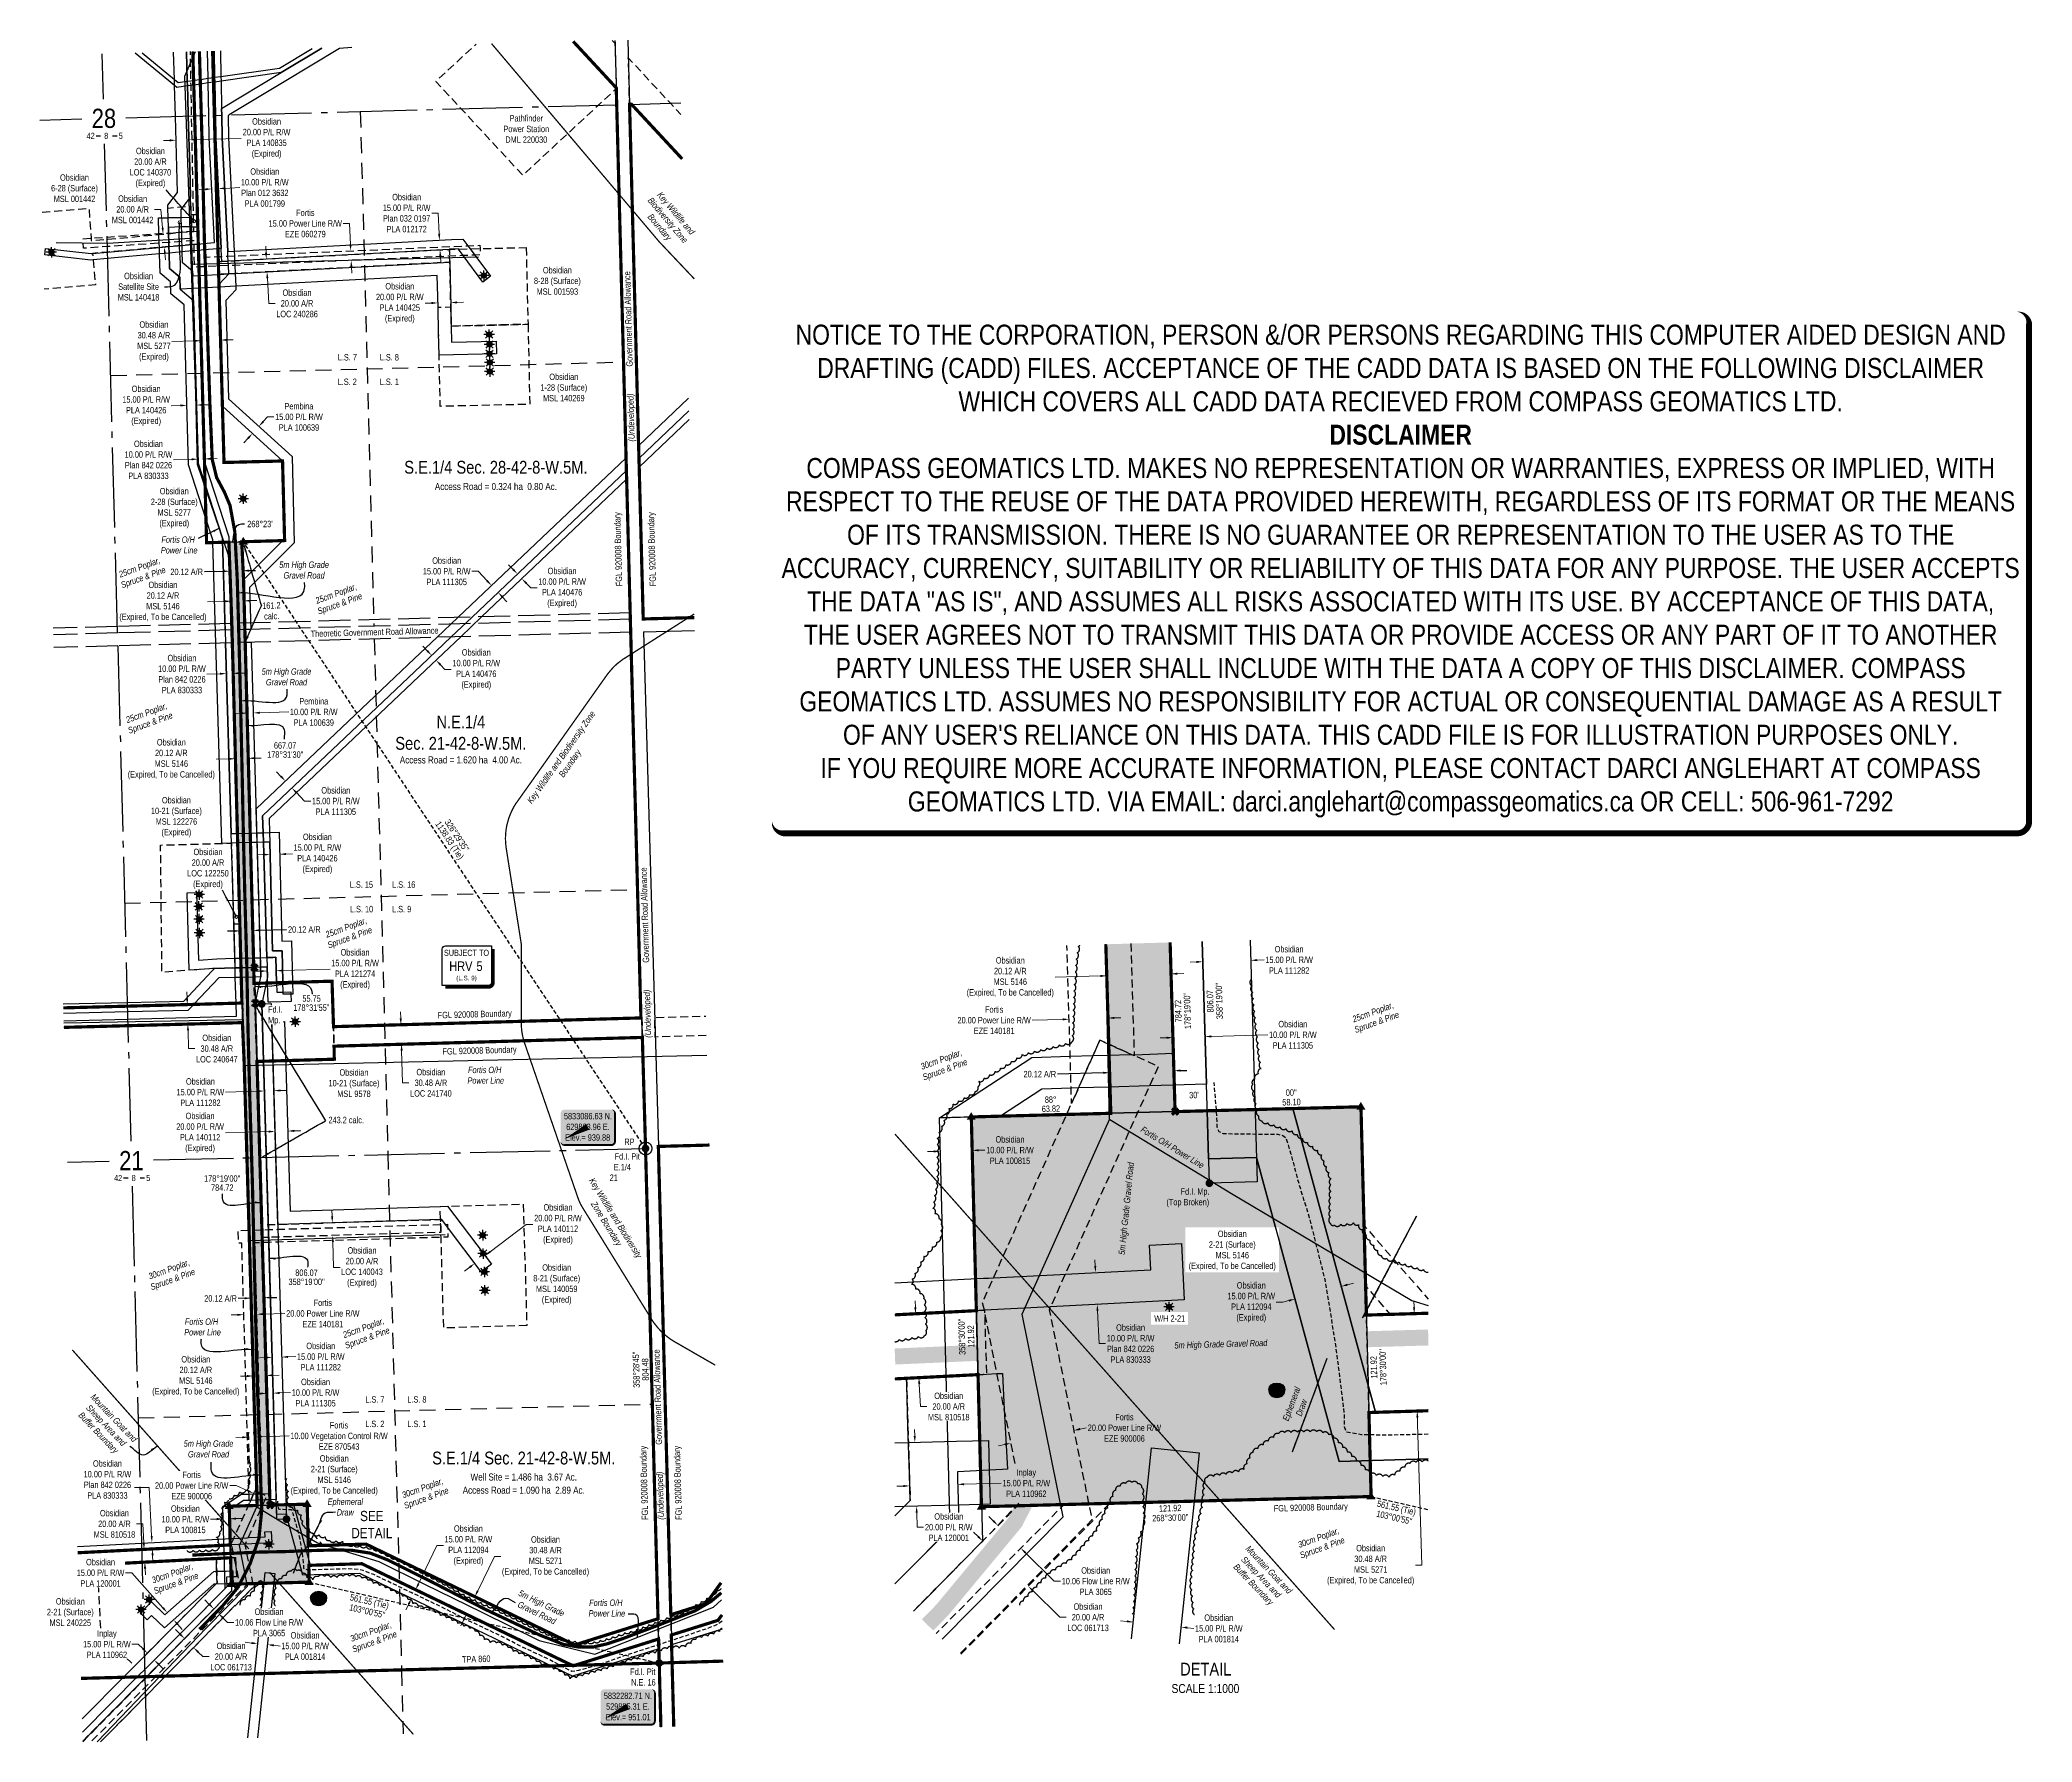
# Model space of a CAD drawing. Extents: x 628917 to 632031, y 5832159 to 5834819.
import ezdxf
from ezdxf.enums import TextEntityAlignment as Align

# ---------------------------------------------------------------- set-up
doc = ezdxf.new("R2010")
doc.units = 0
doc.header["$LTSCALE"] = 5
doc.header["$PDMODE"] = 34
doc.header["$PDSIZE"] = 0.03
for name, pattern in [('0', [1, 1, 0]), ('CENTERLINEX3', [5, 2.5, -1, 0.5, -1]), ('DASHDOT2', [12.7, 6.35, -3.175, 0, -3.175]), ('foc-ACCESSROAD', [3.75, 2.5, -1.25]), ('foc-FLOWLINE', [3.75, 2.5, -1.25]), ('foc-LSD', [8, 5, -3]), ('foc-QUARTERLINE', [33, 25, -3, 2, -3]), ('foc-TIELINE', [1.875, 1.25, -0.625]), ('foc-TOPO-ephemeral', [6.25, 3.125, -0.625, 0.625, -0.625, 0.625, -0.625]), ('foc-UNSURVEYED', [12.5, 10, -2.5]), ('UG_PIPE', [1.875, 1.25, -0.625])]:
    doc.linetypes.add(name, pattern=pattern)
doc.layers.get('Defpoints').update_dxf_attribs({"color": 9})
for name, color, linetype in [('10', 1, 'Continuous'), ('35', 37, 'Continuous'), ('9', 3, 'Continuous'), ('AS-PIPE-UG', 44, 'UG_PIPE'), ('AS-POWER', 104, 'foc-POWER'), ('AS-POWER-T', 104, 'Continuous'), ('AS-ROADS', 254, 'Continuous'), ('AS-WILDLIFE', 131, 'DASHDOT2'), ('C-AR', 13, 'foc-ACCESSROAD'), ('C-FLOWLINE', 13, 'foc-FLOWLINE'), ('C-RW', 13, 'Continuous'), ('C-SYMBOL', 7, 'Continuous'), ('C-WS', 13, 'foc-ACCESSROAD'), ('C-WS-S', 8, 'Continuous'), ('CG-NOTES', 7, 'Continuous'), ('CTW', 7, 'Continuous'), ('DETAIL-T', 7, 'Continuous'), ('F-EZE', 190, 'foc-FLOWLINE'), ('F-RW', 190, 'Continuous'), ('F-WS', 190, 'foc-ACCESSROAD'), ('L-AREAREQUIRED', 7, 'Continuous'), ('L-BD', 7, 'Continuous'), ('L-BD1', 253, 'Continuous'), ('L-MON', 1, 'Continuous'), ('L-QSEC', 8, 'foc-QUARTERLINE'), ('L-ROAD-T', 7, 'Continuous'), ('L-SEC', 7, 'Continuous'), ('L-SECLBL', 7, 'Continuous'), ('L-SECTION-LSD', 7, 'foc-LSD'), ('L-TIE', 7, 'foc-TIELINE'), ('L-USEC', 7, 'foc-UNSURVEYED'), ('P-CROSSINGS', 250, 'Continuous'), ('P-PROPOSED', 10, 'Continuous'), ('P-PROPOSED-H', 21, 'Continuous'), ('P-TXT', 4, 'Continuous'), ('T-BUSH', 110, '0'), ('T-BUSH-T', 110, 'Continuous'), ('T-DRAW', 143, 'foc-TOPO-ephemeral'), ('T-WATER-T', 170, 'Continuous')]:
    doc.layers.add(name, color=color, linetype=linetype)
doc.layers.add('AS-FMA-T', color=7, linetype='Continuous', true_color=0x00b386)
doc.layers.add('AS-TRAPPER-T', color=7, linetype='Continuous', true_color=0xc26100)
doc.layers.add('AS-TRAPPER BOUNDARY', color=7, linetype='CENTERLINEX3', true_color=0xb85c00, transparency=0.6)
for name, color, linetype, lineweight in [('C-AR-T', 13, 'Continuous', 9), ('C-FLOWLINE-T', 13, 'Continuous', 9), ('C-RW-T', 13, 'Continuous', 9), ('C-WS-T', 13, 'Continuous', 9), ('F-EZE-T', 190, 'Continuous', 9), ('F-RW-T', 190, 'Continuous', 9), ('F-WS-T', 190, 'Continuous', 9), ('T-TEXT', 48, 'Continuous', 18)]:
    doc.layers.add(name, color=color, linetype=linetype, lineweight=lineweight)
doc.layers.add('DISCLAIMER', color=7, linetype='Continuous', plot=False)
doc.styles.add('100L', font='ARIALN.TTF', dxfattribs={"height": 11})
doc.styles.add('175L', font='ARIALN.TTF', dxfattribs={"height": 20})
doc.styles.add('240', font='ARIALN.TTF', dxfattribs={"height": 30})
doc.styles.add('80', font='ARIALN.TTF', dxfattribs={"height": 10})
doc.styles.add('80CG', font='ARIALN.TTF', dxfattribs={"height": 10})
doc.styles.add('80L', font='ARIALN.TTF', dxfattribs={"height": 10})
doc.styles.add('80LS', font='ARIALNI.TTF', dxfattribs={"height": 10})
doc.styles.add('Crossing', font='ARIALN.TTF', dxfattribs={"height": 10})
doc.styles.add('foc-LtypeFont', font='ARIALN.TTF', dxfattribs={"height": 7.35})
doc.styles.add('HRV', font='ARIALN.TTF', dxfattribs={"height": 3})
doc.styles.add('SIMPLEX', font='ARIALN.TTF')
doc.styles.get("Standard").update_dxf_attribs({"font": 'ARIALN.TTF'})
doc.linetypes.add('foc-POWER', pattern='A,6,-1,["P",foc-LtypeFont,S=0.2,R=0,X=-0.625,Y=-0.75],-1.24,4', length=12.24)
doc.linetypes.add('foc-TOPO-flowdirection-NOLINE', pattern='A,0,[">",foc-LtypeFont,S=0.3,R=0,X=0,Y=-0.945],-20,[">",foc-LtypeFont,S=0.3,R=0,X=0,Y=-0.945],0', length=20)
doc.dimstyles.new('Compass 5 000', dxfattribs={"dimscale": 5, "dimtxt": 9, "dimasz": 2, "dimexe": 0.2, "dimexo": 0.0625, "dimgap": 0.5, "dimtad": 0, "dimtih": 1, "dimtoh": 1, "dimzin": 0, "dimdsep": 46, "dimtxsty": '80CG', "dimcen": 0.1, "dimse1": 1, "dimse2": 1, "dimclrd": 256, "dimclrt": 256, "dimaunit": 1, "dimadec": 4, "dimazin": 0, "dimtfac": 0.06, "dimtofl": 0, "dimtmove": 0, "dimatfit": 1, "dimfxl": 0.2, "dimtolj": 1, "dimtzin": 0, "dimlwd": -1, "dimarcsym": 0})

msp = doc.modelspace()

# ---------------------------------------------------------------- texts
at = {"layer": 'AS-FMA-T', "style": '80L'}
for height, rotation, p in [(9.99076, 91.520278, (629827.59, 5833965.276)), (9.99076, 91.520278, (629880.286, 5833965.276)), (9.99076, 1.625721, (629539.249, 5833289.828)), (9.99076, 1.625721, (629546.793, 5833233.223)), (9.99076, 91.520278, (629868.109, 5832506.462)), (9.99076, 91.520278, (629920.804, 5832506.462)), (9.98736, 1.719194, (630845.959, 5832519.245))]:
    msp.add_text('FGL 920008 Boundary', height=height, rotation=rotation, dxfattribs=at).set_placement(p)
at = {"layer": 'AS-POWER-T', "char_height": 9.99241, "attachment_point": 1, "style": '80L'}
for insert in [(629103.183, 5834042.979), (629582.373, 5833214.459), (629139.745, 5832821.161), (629771.667, 5832381.976)]:
    msp.add_mtext_dynamic_manual_height_columns('\\pi4.1533;{\\fArial Narrow|b0|i1|c0|p34;Fortis O/H\\P\\pi0.0602; Power Line}', width=60.27934, gutter_width=49.979, heights=[0], dxfattribs=dict(at, insert=insert))
at = {"layer": 'AS-POWER-T', "insert": (630641.673, 5833122.109), "char_height": 9.98901, "attachment_point": 1, "rotation": 328.684785, "style": '80L'}
msp.add_mtext_dynamic_manual_height_columns('\\pi0.345;{\\fArial Narrow|b0|i1|c0|p34;Fortis O/H Power Line}', width=112.41569, gutter_width=49.979, heights=[0], dxfattribs=at)
at = {"layer": 'AS-TRAPPER-T', "style": '80L'}
msp.add_text('TPA 860', height=9.9908, rotation=1.520971, dxfattribs=at).set_placement((629577.196, 5832283.427))
at = {"layer": 'AS-WILDLIFE', "attachment_point": 5, "style": '240'}
for s, width, insert, char_height, rotation in [('{\\fArial Narrow|b0|i1|c0|p34;Key Wildlife and\\PBiodiversity Zone\\PBoundary}', 87.68527, (629897.741, 5834536.119), 10, 310.24206), ('{\\fArial Narrow|b0|i1|c0|p34;Key Wildlife and Biodiversity Zone Boundary}', 203.91992, (629740.193, 5833692.374), 10, 54.704879), ('{\\fArial Narrow|b0|i1|c0|p34;Mountain Goat and\\PSheep Area and\\PBuffer Boundary}', 98.11501, (629019.936, 5832653.071), 10, 313.753354), ('{\\fArial Narrow|b0|i1|c0|p34;Mountain Goat and\\PSheep Area and\\PBuffer Boundary}', 98.11501, (630825.149, 5832416.055), 9.9966, 313.753354)]:
    msp.add_mtext_dynamic_manual_height_columns(s, width=width, gutter_width=45, heights=[0], dxfattribs=dict(at, insert=insert, char_height=char_height, rotation=rotation))
at = {"layer": 'C-AR-T', "char_height": 9.9966, "attachment_point": 5, "style": '80CG'}
for s, insert in [('\\A1;Obsidian\\P20.00 A/R\\PLOC 140370\\P(Expired)', (629090.158, 5834618.728)), ('\\A1;Obsidian\\P20.00 A/R\\PLOC 122250\\P(Expired)', (629180.082, 5833523.537))]:
    msp.add_mtext(s, dxfattribs=dict(at, insert=insert))
at = {"layer": 'C-RW-T', "insert": (629022.995, 5832569.474), "char_height": 9.9966, "attachment_point": 5, "style": '80CG'}
msp.add_mtext('\\A1;Obsidian\\P10.00 P/L R/W\\PPlan 842 0226\\PPLA 830333', dxfattribs=at)
at = {"layer": 'C-SYMBOL', "color": 3, "style": '175L'}
for s, p in [('S.E.1/4 Sec. 28-42-8-W.5M.', (629630.09, 5834135.052)), ('S.E.1/4 Sec. 21-42-8-W.5M.', (629673.628, 5832587.028))]:
    msp.add_text(s, height=19.99321, dxfattribs=at).set_placement(p, align=Align.BOTTOM_CENTER)
at = {"layer": 'C-SYMBOL', "color": 3, "insert": (629575.32, 5833763.03), "char_height": 19.99321, "width": 203.17325, "attachment_point": 2, "style": '175L'}
msp.add_mtext('N.E.1/4\\PSec. 21-42-8-W.5M.', dxfattribs=at)
at = {"layer": 'C-WS-T', "char_height": 9.9966, "attachment_point": 5, "style": '80CG'}
for s, insert in [('\\A1;Obsidian\\P6-28 (Surface)\\PMSL 001442', (628971.492, 5834586.963)), ('\\A1;Obsidian\\PSatellite Site\\PMSL 140418', (629071.613, 5834433.176)), ('\\A1;Obsidian\\P8-28 (Surface)\\PMSL 001593', (629726.139, 5834442.196)), ('\\A1;Obsidian\\P1-28 (Surface)\\PMSL 140269', (629736.187, 5834275.645)), ('\\A1;Obsidian\\P2-28 (Surface)\\PMSL 5277\\P(Expired)', (629127.375, 5834087.246)), ('\\A1;Obsidian\\P10-21 (Surface)\\PMSL 122276\\P(Expired)', (629130.742, 5833604.381)), ('\\A1;Obsidian\\P10-21 (Surface)\\PMSL 9578', (629408.251, 5833188.731)), ('\\A1;Obsidian\\P8-21 (Surface)\\PMSL 140059\\P(Expired)', (629725.114, 5832874.171)), ('\\A1;Obsidian\\P2-21 (Surface)\\PMSL 240225', (628964.921, 5832362.341))]:
    msp.add_mtext(s, dxfattribs=dict(at, insert=insert))
at = {"layer": 'CG-NOTES', "color": 3, "insert": (630685.51, 5832283.148), "char_height": 19.97927, "width": 105.39624, "attachment_point": 1, "style": '80CG'}
msp.add_mtext('\\pi13.925;DETAIL\\P\\pi0.46241;{\\H0.7x;SCALE 1:1000}', dxfattribs=at)
at = {"layer": 'DETAIL-T', "color": 3, "insert": (629436.149, 5832499.082), "char_height": 15.9834, "width": 63.57017, "attachment_point": 5, "style": '80CG'}
msp.add_mtext('SEE\\PDETAIL', dxfattribs=at)
at = {"layer": 'F-WS-T', "insert": (629677.578, 5834679.551), "char_height": 9.9966, "attachment_point": 5, "style": '80CG'}
msp.add_mtext('\\A1;Pathfinder\\PPower Station\\PDML 220030', dxfattribs=at)
at = {"layer": 'L-AREAREQUIRED', "color": 5, "style": '100L'}
for s, p in [('Access Road = 0.324 ha  0.80 Ac.', (629630.09, 5834112.14)), ('Access Road = 1.620 ha  4.00 Ac.', (629575.32, 5833684.988)), ('Access Road = 1.090 ha  2.89 Ac.', (629673.628, 5832544.006)), ('Well Site = 1.486 ha  3.67 Ac.', (629673.628, 5832564.535))]:
    msp.add_text(s, height=10.99626, dxfattribs=at).set_placement(p, align=Align.BOTTOM_CENTER)
at = {"layer": 'L-BD', "style": '80L'}
for s, p in [("268°23'", (629261.324, 5834062.42)), ("178°19'00''", (629202.337, 5833039.772)), ('784.72', (629202.45, 5833025.528)), ('806.07', (629334.101, 5832892.584)), ("358°19'00''", (629334.352, 5832878.341))]:
    msp.add_text(s, height=9.9966, dxfattribs=at).set_placement(p, align=Align.MIDDLE)
for s, rotation, p in [('1138.83 (Tie)', 303.5809, (629556.723, 5833567.463)), ("326°29'35''", 303.5809, (629569.215, 5833575.757)), ("178°19'00''", 91.6829, (630710.69, 5833301.661)), ('806.07', 91.6829, (630746.287, 5833316.624)), ("358°19'00''", 91.6829, (630760.526, 5833317.042)), ('784.72', 91.6829, (630696.451, 5833301.242)), ("30'", 1.5004, (630721.005, 5833170.181)), ("00''", 1.5004, (630873.109, 5833174.144)), ('63.82', 1.5004, (630497.498, 5833148.85)), ('88°', 1.5004, (630497.125, 5833163.09)), ('58.10', 1.5004, (630873.502, 5833159.155)), ("358°28'45''", 91.521, (629849.385, 5832741.044)), ("178°30'00''", 91.5004, (631016.411, 5832745.052)), ('804.48', 91.521, (629863.625, 5832741.422)), ('121.92', 91.5004, (631002.171, 5832744.679)), ('121.92', 1.5004, (630683.87, 5832524.66)), ("103°00'55''", 346.985, (631034.108, 5832510.177)), ('561.55 (Tie)', 346.985, (631037.316, 5832524.057)), ("268°30'00''", 1.5004, (630684.263, 5832509.67)), ("103°00'55''", 346.985, (629428.994, 5832363.807)), ('561.55 (Tie)', 346.985, (629432.202, 5832377.687))]:
    msp.add_text(s, height=9.9966, rotation=rotation, dxfattribs=at).set_placement(p, align=Align.MIDDLE)
at = {"layer": 'L-BD', "insert": (629279.039, 5833940.091), "char_height": 9.9966, "width": 28.15319, "attachment_point": 2, "rotation": 1.524906, "style": '80L'}
msp.add_mtext('161.2\\Pcalc.', dxfattribs=at)
at = {"layer": 'L-BD1'}
for s, p in [('178°31\'30"', (629300.846, 5833702.157)), ('667.07', (629300.62, 5833716.4)), ('178°31\'55"', (629341.688, 5833306.722)), ('55.75', (629341.989, 5833320.964)), ('243.2 calc.', (629396.1, 5833131.163))]:
    msp.add_text(s, height=9.9966, dxfattribs=at).set_placement(p, align=Align.MIDDLE_CENTER)
at = {"layer": 'L-MON', "insert": (630677.27, 5833024.496), "char_height": 9.98504, "attachment_point": 1, "style": '80L', "bg_fill": 1, "box_fill_scale": 1.15, "bg_fill_color": 21, "bg_fill_transparency": 0}
msp.add_mtext_dynamic_manual_height_columns('\\pi22.951;Fd.I. Mp.\\P\\pi0.78777;(Top Broken)', width=66.15366, gutter_width=50, heights=[0], dxfattribs=at)
at = {"layer": 'L-ROAD-T', "style": '80L'}
for s, rotation, p in [('Government Road Allowance', 91.520975, (629836.971, 5834382.763)), ('Theoretic Government Road Allowance', 1.524906, (629440.418, 5833893.488)), ('Government Road Allowance', 91.520975, (629862.704, 5833451.296)), ('Government Road Allowance', 91.520975, (629882.835, 5832698.248))]:
    msp.add_text(s, height=9.9966, rotation=rotation, dxfattribs=at).set_placement(p, align=Align.MIDDLE_CENTER)
at = {"layer": 'T-BUSH-T', "char_height": 9.9966, "width": 73.02198, "attachment_point": 2, "rotation": 20, "style": '80LS'}
for s, insert in [('25cm Poplar,\\PSpruce & Pine', (629071.463, 5833999.491)), ('25cm Poplar,\\PSpruce & Pine', (629378.634, 5833958.464)), ('25cm Poplar,\\PSpruce & Pine', (629082.495, 5833772.169)), ('25cm Poplar,\\PSpruce & Pine', (630999.171, 5833304.569)), ('30cm Poplar,\\PSpruce & Pine', (630324.329, 5833230.458)), ('30cm Poplar,\\PSpruce & Pine', (629117.515, 5832902.71)), ('25cm Poplar,\\PSpruce & Pine', (629421.594, 5832811.236)), ('30cm Poplar,\\PSpruce & Pine', (629513.803, 5832560.978)), ('30cm Poplar,\\PSpruce & Pine', (630914.087, 5832483.428)), ('30cm Poplar,\\PSpruce & Pine', (629432.837, 5832336.64))]:
    msp.add_mtext(s, dxfattribs=dict(at, insert=insert))
at = {"layer": 'T-TEXT', "style": '80LS'}
for p in [(629841.062, 5834228.682), (629866.795, 5833297.215), (629886.926, 5832544.167)]:
    msp.add_text('(Undeveloped)', height=9.9966, rotation=91.520975, dxfattribs=at).set_placement(p, align=Align.MIDDLE_CENTER)
at = {"layer": 'T-TEXT', "char_height": 9.9966, "width": 77.46795, "attachment_point": 2, "style": '80LS'}
for insert in [(629330.324, 5834003.808), (629302.856, 5833836.882), (629181.009, 5832630.616)]:
    msp.add_mtext('5m High Grade\\PGravel Road', dxfattribs=dict(at, insert=insert))
at = {"layer": 'T-TEXT', "attachment_point": 2, "style": '80LS'}
for s, insert, char_height, width, rotation in [('5m High Grade Gravel Road', (630610.141, 5832993.42), 9.99321, 145.73764, 84.266318), ('5m High Grade Gravel Road', (630762.99, 5832786.093), 9.99321, 145.73764, 1.651398), ('5m High Grade\\PGravel Road', (629703.641, 5832380.697), 9.9966, 77.46795, 334.208056)]:
    msp.add_mtext(s, dxfattribs=dict(at, insert=insert, char_height=char_height, width=width, rotation=rotation))
at = {"layer": 'T-WATER-T', "insert": (630859.053, 5832663.078), "char_height": 9.98327, "attachment_point": 1, "rotation": 69.630005, "style": '80L'}
msp.add_mtext_dynamic_manual_height_columns('\\pi0.34471,t130.13;{\\fArial Narrow|b0|i1|c0|p34;Ephemeral\\P\\pi14.588,t144.37;Draw}', width=55.92428, gutter_width=50, heights=[0], dxfattribs=at)

# ---------------------------------------------------------------- blocks, each defined once
blk = doc.blocks.new('L-SECLBL')
at = {"layer": '9', "color": 7}
for p, q in [((-5.1, -27.8), (-12.3, -27.8)), ((20.7, -27.8), (13.5, -27.8))]:
    blk.add_line(p, q, dxfattribs=at)
at = {"layer": '10', "color": 2, "style": 'SIMPLEX'}
blk.add_attdef('SEC', text='', height=30, dxfattribs=at).set_placement((0, 0), align=Align.MIDDLE)
at = {"layer": '10', "color": 5, "style": '80L'}
blk.add_attdef('TWP', text='', height=9.5, dxfattribs=at).set_placement((-14.4, -27.4), align=Align.MIDDLE_RIGHT)
blk.add_attdef('RGE', text='', height=9.5, dxfattribs=at).set_placement((3.6, -27.4), align=Align.MIDDLE_CENTER)
blk.add_attdef('MER', text='', height=9.5, dxfattribs=at).set_placement((23.2, -27.4), align=Align.MIDDLE_LEFT)
blk = doc.blocks.new('GAS')
h = blk.add_hatch(color=255)
h.dxf.hatch_style = 1
edge = h.paths.add_edge_path()
edge.add_arc((0, 0), 0.9, 0, 360)
for p, q in [((-0.81, 0), (-1.62, 0)), ((-0.57, 0.57), (-1.14, 1.14)), ((0, 0.81), (0, 1.62)), ((0.57, 0.57), (1.14, 1.14)), ((1.62, 0), (0.81, 0)), ((-0.57, -0.57), (-1.14, -1.14)), ((0, -0.81), (0, -1.62)), ((1.14, -1.14), (0.57, -0.57))]:
    blk.add_line(p, q)
blk.add_circle((0, 0), 0.8)
blk = doc.blocks.new('fdia')
at = {"color": 255, "const_width": 1}
blk.add_lwpolyline([(-0.5, 0, 1), (0.5, 0, 1)], format="xyb", close=True, dxfattribs=at)
blk = doc.blocks.new('Fdiaa')
blk.add_blockref('fdia', (0, 0))
blk = doc.blocks.new('fdib')
at = {"color": 1, "const_width": 1.6}
blk.add_lwpolyline([(-0.4, 0, 1), (0.4, 0, 1)], format="xyb", close=True, dxfattribs=at)
at = {"color": 1}
blk.add_circle((0, 0), 0.8, dxfattribs=at)
blk = doc.blocks.new('Fdibb')
blk.add_blockref('fdib', (0, 0))
blk = doc.blocks.new('fdicc')
for name in ['Fdibb', 'Fdiaa']:
    blk.add_blockref(name, (0, 0))
blk = doc.blocks.new('FDI')
blk.add_blockref('fdicc', (0, 0))
blk = doc.blocks.new('*D34')
at = {"layer": 'Defpoints', "color": 0, "transparency": 16777216}
for p in [(629236.1, 5832827.1), (629236.4, 5832818.9), (629256.4, 5832819.5)]:
    blk.add_point(p, dxfattribs=at)
at = {"layer": 'F-EZE-T', "transparency": 16777216}
for p, q in [((629226.1, 5832826.8), (629216.1, 5832826.5)), ((629266.1, 5832827.9), (629300, 5832828.9))]:
    blk.add_line(p, q, dxfattribs=at)
for points in [[(629226.1, 5832828.4), (629226.2, 5832825.1), (629236.1, 5832827.1)], [(629266.1, 5832829.6), (629266.2, 5832826.3), (629256.1, 5832827.6)]]:
    blk.add_solid(points, dxfattribs=at)
at = {"layer": 'F-EZE-T', "transparency": 16777216, "insert": (629359.6, 5832828.9), "char_height": 10, "attachment_point": 5, "style": '80CG'}
blk.add_mtext('\\A1;Fortis\\P20.00 Power Line R/W\\PEZE 140181', dxfattribs=at)
blk = doc.blocks.new('*D35')
at = {"layer": 'Defpoints', "color": 0, "transparency": 16777216}
for p in [(629243.8, 5832635.7), (629244.4, 5832614.2), (629254.4, 5832614.5)]:
    blk.add_point(p, dxfattribs=at)
at = {"layer": 'F-EZE-T', "transparency": 16777216}
for p, q in [((629233.8, 5832635.4), (629223.8, 5832635.1)), ((629263.8, 5832636.3), (629306.9, 5832637.5))]:
    blk.add_line(p, q, dxfattribs=at)
for points in [[(629233.7, 5832637), (629233.8, 5832633.7), (629243.8, 5832635.7)], [(629263.8, 5832637.9), (629263.9, 5832634.6), (629253.8, 5832636)]]:
    blk.add_solid(points, dxfattribs=at)
at = {"layer": 'F-EZE-T', "transparency": 16777216, "insert": (629384.9, 5832637.5), "char_height": 10, "attachment_point": 5, "style": '80CG'}
blk.add_mtext('\\A1;Fortis\\P10.00 Vegetation Control R/W\\PEZE 870543', dxfattribs=at)
blk = doc.blocks.new('*D36')
at = {"layer": 'Defpoints', "color": 0, "transparency": 16777216}
for p in [(629239.1, 5832519.4), (629251.7, 5832547.7), (629257.3, 5832511.3)]:
    blk.add_point(p, dxfattribs=at)
at = {"layer": 'F-EZE-T', "transparency": 16777216}
for p, q in [((629224.2, 5832560), (629214.2, 5832560)), ((629242.6, 5832551.8), (629224.2, 5832560)), ((629279.1, 5832535.4), (629288.2, 5832531.4))]:
    blk.add_line(p, q, dxfattribs=at)
for points in [[(629243.3, 5832553.3), (629241.9, 5832550.3), (629251.7, 5832547.7)], [(629279.8, 5832537), (629278.4, 5832533.9), (629270, 5832539.5)]]:
    blk.add_solid(points, dxfattribs=at)
at = {"layer": 'F-EZE-T', "transparency": 16777216, "insert": (629154.6, 5832560), "char_height": 10, "attachment_point": 5, "style": '80CG', "bg_fill": 3, "box_fill_scale": 1.1, "bg_fill_color": 256, "bg_fill_true_color": 13158600, "bg_fill_transparency": 0}
blk.add_mtext('\\A1;Fortis\\P20.00 Power Line R/W\\PEZE 900006', dxfattribs=at)
blk = doc.blocks.new('*D37')
at = {"layer": 'C-AR-T', "transparency": 16777216}
for p, q in [((629136.4, 5832327.9), (629129.3, 5832335)), ((629164.8, 5832299.8), (629171.9, 5832292.8)), ((629171.9, 5832292.8), (629181.9, 5832292.8))]:
    blk.add_line(p, q, dxfattribs=at)
for points in [[(629137.5, 5832329.1), (629135.2, 5832326.7), (629143.5, 5832320.9)], [(629166, 5832301), (629163.6, 5832298.6), (629157.7, 5832306.9)]]:
    blk.add_solid(points, dxfattribs=at)
at = {"layer": 'Defpoints', "color": 0, "transparency": 16777216}
for p in [(629151.8, 5832329.3), (629157.7, 5832306.9), (629166, 5832315.3)]:
    blk.add_point(p, dxfattribs=at)
at = {"layer": 'C-AR-T', "transparency": 16777216, "insert": (629216.2, 5832292.8), "char_height": 10, "attachment_point": 5, "style": '80CG'}
blk.add_mtext('\\A1;Obsidian\\P20.00 A/R\\PLOC 061713', dxfattribs=at)
blk = doc.blocks.new('*D38')
at = {"layer": 'C-AR-T', "transparency": 16777216}
for p, q in [((629374.1, 5832980.7), (629373.9, 5832990.7)), ((629375.3, 5832940.7), (629376.5, 5832900.9)), ((629376.5, 5832900.9), (629386.5, 5832900.9))]:
    blk.add_line(p, q, dxfattribs=at)
for points in [[(629375.8, 5832980.7), (629372.5, 5832980.6), (629374.4, 5832970.7)], [(629377, 5832940.7), (629373.7, 5832940.6), (629375, 5832950.7)]]:
    blk.add_solid(points, dxfattribs=at)
at = {"layer": 'Defpoints', "color": 0, "transparency": 16777216}
for p in [(629361.6, 5832970.3), (629362.2, 5832950.3), (629375, 5832950.7)]:
    blk.add_point(p, dxfattribs=at)
at = {"layer": 'C-AR-T', "transparency": 16777216, "insert": (629420.8, 5832900.9), "char_height": 10, "attachment_point": 5, "style": '80CG'}
blk.add_mtext('\\A1;Obsidian\\P20.00 A/R\\PLOC 140043\\P(Expired)', dxfattribs=at)
blk = doc.blocks.new('*D39')
at = {"layer": 'C-AR-T', "transparency": 16777216}
for p, q in [((629241, 5832731), (629231, 5832730.8)), ((629281.1, 5832732.2), (629291.1, 5832732.5))]:
    blk.add_line(p, q, dxfattribs=at)
for points in [[(629241, 5832732.7), (629241.1, 5832729.4), (629251, 5832731.3)], [(629281.1, 5832733.9), (629281.2, 5832730.6), (629271.1, 5832731.9)]]:
    blk.add_solid(points, dxfattribs=at)
at = {"layer": 'Defpoints', "color": 0, "transparency": 16777216}
for p in [(629250.7, 5832742.5), (629270.8, 5832743.1), (629251, 5832731.3)]:
    blk.add_point(p, dxfattribs=at)
at = {"layer": 'C-AR-T', "transparency": 16777216, "insert": (629161.1, 5832730.8), "char_height": 10, "attachment_point": 5, "style": '80CG'}
blk.add_mtext('\\A1;Obsidian\\P20.12 A/R\\PMSL 5146\\P(Expired, To be Cancelled)', dxfattribs=at)
blk = doc.blocks.new('*D40')
at = {"layer": 'C-AR-T', "transparency": 16777216}
for p, q in [((629601.6, 5832395.3), (629627.7, 5832449.3)), ((629627.7, 5832449.3), (629637.7, 5832449.3)), ((629579.6, 5832349.9), (629575.3, 5832340.9))]:
    blk.add_line(p, q, dxfattribs=at)
for points in [[(629600.1, 5832396.1), (629603.1, 5832394.6), (629597.2, 5832386.3)], [(629578.1, 5832350.6), (629581.1, 5832349.2), (629584, 5832358.9)]]:
    blk.add_solid(points, dxfattribs=at)
at = {"layer": 'Defpoints', "color": 0, "transparency": 16777216}
for p in [(629594.1, 5832387.8), (629597.2, 5832386.3), (629580.8, 5832360.4)]:
    blk.add_point(p, dxfattribs=at)
at = {"layer": 'C-AR-T', "transparency": 16777216, "insert": (629707.6, 5832449.3), "char_height": 10, "attachment_point": 5, "style": '80CG'}
blk.add_mtext('\\A1;Obsidian\\P30.48 A/R\\PMSL 5271\\P(Expired, To be Cancelled)', dxfattribs=at)
blk = doc.blocks.new('*D41')
at = {"layer": 'C-AR-T', "transparency": 16777216}
for p, q in [((629078.2, 5832500.2), (629068.2, 5832500.2)), ((629079.8, 5832470.3), (629078.2, 5832500.2)), ((629081.8, 5832430.4), (629082.3, 5832420.4))]:
    blk.add_line(p, q, dxfattribs=at)
for points in [[(629081.4, 5832470.4), (629078.1, 5832470.2), (629080.3, 5832460.3)], [(629083.5, 5832430.4), (629080.1, 5832430.3), (629081.3, 5832440.3)]]:
    blk.add_solid(points, dxfattribs=at)
at = {"layer": 'Defpoints', "color": 0, "transparency": 16777216}
for p in [(629080.3, 5832460.3), (629115, 5832462.1), (629116, 5832442.1)]:
    blk.add_point(p, dxfattribs=at)
at = {"layer": 'C-AR-T', "transparency": 16777216, "insert": (629033.9, 5832500.2), "char_height": 10, "attachment_point": 5, "style": '80CG'}
blk.add_mtext('\\A1;Obsidian\\P20.00 A/R\\PMSL 810518', dxfattribs=at)
blk = doc.blocks.new('*D42')
at = {"layer": 'C-FLOWLINE-T', "transparency": 16777216}
for p, q in [((629182.2, 5832374.4), (629175.1, 5832381.4)), ((629203.5, 5832353.3), (629210.6, 5832346.2)), ((629210.6, 5832346.2), (629220.6, 5832346.2))]:
    blk.add_line(p, q, dxfattribs=at)
for points in [[(629183.4, 5832375.6), (629181.1, 5832373.2), (629189.3, 5832367.3)], [(629204.7, 5832354.5), (629202.4, 5832352.1), (629196.4, 5832360.3)]]:
    blk.add_solid(points, dxfattribs=at)
at = {"layer": 'Defpoints', "color": 0, "transparency": 16777216}
for p in [(629191.7, 5832369.7), (629196.4, 5832360.3), (629198.8, 5832362.7)]:
    blk.add_point(p, dxfattribs=at)
at = {"layer": 'C-FLOWLINE-T', "transparency": 16777216, "insert": (629275.6, 5832346.2), "char_height": 10, "attachment_point": 5, "style": '80CG', "bg_fill": 3, "box_fill_scale": 1.1, "bg_fill_color": 256, "bg_fill_true_color": 13158600, "bg_fill_transparency": 0}
blk.add_mtext('\\A1;Obsidian\\P10.06 Flow Line R/W\\PPLA 3065', dxfattribs=at)
blk = doc.blocks.new('*D43')
at = {"layer": 'C-RW-T', "transparency": 16777216}
for p, q in [((629248.1, 5832314), (629238.1, 5832315.1)), ((629282.9, 5832310.4), (629292.9, 5832309.3))]:
    blk.add_line(p, q, dxfattribs=at)
for points in [[(629248.3, 5832315.7), (629247.9, 5832312.4), (629258, 5832313)], [(629283.1, 5832312), (629282.7, 5832308.7), (629273, 5832311.4)]]:
    blk.add_solid(points, dxfattribs=at)
at = {"layer": 'Defpoints', "color": 0, "transparency": 16777216}
for p in [(629265.2, 5832381.3), (629280.1, 5832379.7), (629273, 5832311.4)]:
    blk.add_point(p, dxfattribs=at)
at = {"layer": 'C-RW-T', "transparency": 16777216, "insert": (629331.9, 5832309.3), "char_height": 10, "attachment_point": 5, "style": '80CG'}
blk.add_mtext('\\A1;Obsidian\\P15.00 P/L R/W\\PPLA 001814', dxfattribs=at)
blk = doc.blocks.new('*D44')
at = {"layer": 'C-RW-T', "transparency": 16777216}
for p, q in [((629193.9, 5832507.6), (629183.9, 5832507.3)), ((629223.9, 5832508.4), (629233.9, 5832508.6))]:
    blk.add_line(p, q, dxfattribs=at)
for points in [[(629193.8, 5832509.3), (629193.9, 5832505.9), (629203.9, 5832507.9)], [(629223.8, 5832510), (629223.9, 5832506.7), (629213.9, 5832508.1)]]:
    blk.add_solid(points, dxfattribs=at)
at = {"layer": 'Defpoints', "color": 0, "transparency": 16777216}
for p in [(629203.9, 5832507.9), (629203.9, 5832506.6), (629213.9, 5832506.8)]:
    blk.add_point(p, dxfattribs=at)
at = {"layer": 'C-RW-T', "transparency": 16777216, "insert": (629144.8, 5832507.3), "char_height": 10, "attachment_point": 5, "style": '80CG'}
blk.add_mtext('\\A1;Obsidian\\P10.00 P/L R/W\\PPLA 100815', dxfattribs=at)
blk = doc.blocks.new('*D45')
at = {"layer": 'Defpoints', "color": 0, "transparency": 16777216}
for p in [(629089.3, 5832302.1), (629085.4, 5832298.1), (629099.9, 5832291.5)]:
    blk.add_point(p, dxfattribs=at)
at = {"layer": 'F-RW-T', "transparency": 16777216}
for p, q in [((629071.2, 5832312.2), (629061.2, 5832312.2)), ((629078.3, 5832305.2), (629071.2, 5832312.2)), ((629103.1, 5832280.5), (629110.2, 5832273.5))]:
    blk.add_line(p, q, dxfattribs=at)
for points in [[(629079.5, 5832306.4), (629077.1, 5832304), (629085.4, 5832298.1)], [(629104.3, 5832281.7), (629102, 5832279.4), (629096, 5832287.6)]]:
    blk.add_solid(points, dxfattribs=at)
at = {"layer": 'F-RW-T', "transparency": 16777216, "insert": (629022.1, 5832312.2), "char_height": 10, "attachment_point": 5, "style": '80CG', "bg_fill": 3, "box_fill_scale": 1.1, "bg_fill_color": 256, "bg_fill_true_color": 13158600, "bg_fill_transparency": 0}
blk.add_mtext('\\A1;Inplay\\P15.00 P/L R/W\\PPLA 110962', dxfattribs=at)
blk = doc.blocks.new('*D46')
at = {"layer": 'C-RW-T', "transparency": 16777216}
for p, q in [((629270.4, 5832760), (629260.4, 5832759.7)), ((629305.3, 5832761), (629317.3, 5832761.4))]:
    blk.add_line(p, q, dxfattribs=at)
for points in [[(629270.3, 5832761.7), (629270.4, 5832758.3), (629280.3, 5832760.3)], [(629305.3, 5832762.7), (629305.4, 5832759.4), (629295.3, 5832760.7)]]:
    blk.add_solid(points, dxfattribs=at)
at = {"layer": 'Defpoints', "color": 0, "transparency": 16777216}
for p in [(629295.1, 5832768.2), (629280.1, 5832767.8), (629295.3, 5832760.7)]:
    blk.add_point(p, dxfattribs=at)
at = {"layer": 'C-RW-T', "transparency": 16777216, "insert": (629356.4, 5832761.4), "char_height": 10, "attachment_point": 5, "style": '80CG'}
blk.add_mtext('\\A1;Obsidian\\P15.00 P/L R/W\\PPLA 111282', dxfattribs=at)
blk = doc.blocks.new('*D47')
at = {"layer": 'C-RW-T', "transparency": 16777216}
for p, q in [((629261.9, 5832703.8), (629251.9, 5832703.5)), ((629292, 5832704.7), (629309.1, 5832705.2))]:
    blk.add_line(p, q, dxfattribs=at)
for points in [[(629291.9, 5832706.3), (629292, 5832703), (629282, 5832704.4)], [(629261.9, 5832705.4), (629262, 5832702.1), (629271.9, 5832704.1)]]:
    blk.add_solid(points, dxfattribs=at)
at = {"layer": 'Defpoints', "color": 0, "transparency": 16777216}
for p in [(629272.3, 5832691.5), (629282, 5832704.4), (629282.4, 5832691.8)]:
    blk.add_point(p, dxfattribs=at)
at = {"layer": 'C-RW-T', "transparency": 16777216, "insert": (629348.2, 5832705.2), "char_height": 10, "attachment_point": 5, "style": '80CG'}
blk.add_mtext('\\A1;Obsidian\\P10.00 P/L R/W\\PPLA 111305', dxfattribs=at)
blk = doc.blocks.new('*D48')
at = {"layer": 'C-RW-T', "transparency": 16777216}
for p, q in [((629509, 5832406.2), (629538, 5832466.3)), ((629538, 5832466.3), (629548, 5832466.3)), ((629493.8, 5832374.7), (629489.4, 5832365.7))]:
    blk.add_line(p, q, dxfattribs=at)
for points in [[(629507.5, 5832407), (629510.5, 5832405.5), (629504.6, 5832397.2)], [(629492.3, 5832375.5), (629495.3, 5832374), (629498.1, 5832383.7)]]:
    blk.add_solid(points, dxfattribs=at)
at = {"layer": 'Defpoints', "color": 0, "transparency": 16777216}
for p in [(629468, 5832398.3), (629474.6, 5832411.8), (629498.1, 5832383.7)]:
    blk.add_point(p, dxfattribs=at)
at = {"layer": 'C-RW-T', "transparency": 16777216, "insert": (629587.1, 5832466.3), "char_height": 10, "attachment_point": 5, "style": '80CG'}
blk.add_mtext('\\A1;Obsidian\\P15.00 P/L R/W\\PPLA 112094\\P(Expired)', dxfattribs=at)
blk = doc.blocks.new('*D49')
at = {"layer": 'C-RW-T', "transparency": 16777216}
for p, q in [((629061.3, 5832423.7), (629051.3, 5832423.7)), ((629109.8, 5832369), (629061.3, 5832423.7)), ((629133, 5832342.8), (629139.6, 5832335.3))]:
    blk.add_line(p, q, dxfattribs=at)
for points in [[(629111, 5832370.1), (629108.5, 5832367.9), (629116.4, 5832361.5)], [(629134.2, 5832343.9), (629131.7, 5832341.7), (629126.3, 5832350.3)]]:
    blk.add_solid(points, dxfattribs=at)
at = {"layer": 'Defpoints', "color": 0, "transparency": 16777216}
for p in [(629120, 5832364.7), (629116.4, 5832361.5), (629129.9, 5832353.5)]:
    blk.add_point(p, dxfattribs=at)
at = {"layer": 'C-RW-T', "transparency": 16777216, "insert": (629012.2, 5832423.7), "char_height": 10, "attachment_point": 5, "style": '80CG', "bg_fill": 3, "box_fill_scale": 1.1, "bg_fill_color": 256, "bg_fill_true_color": 13158600, "bg_fill_transparency": 0}
blk.add_mtext('\\A1;Obsidian\\P15.00 P/L R/W\\PPLA 120001', dxfattribs=at)
blk = doc.blocks.new('*D50')
at = {"layer": 'C-RW-T', "transparency": 16777216}
for p, q in [((629621, 5832925.3), (629677.6, 5832968.1)), ((629677.6, 5832968.1), (629687.6, 5832968.1)), ((629589.2, 5832901.2), (629581.2, 5832895.2))]:
    blk.add_line(p, q, dxfattribs=at)
for points in [[(629620, 5832926.6), (629622, 5832923.9), (629613.1, 5832919.2)], [(629588.2, 5832902.5), (629590.2, 5832899.9), (629597.2, 5832907.2)]]:
    blk.add_solid(points, dxfattribs=at)
at = {"layer": 'Defpoints', "color": 0, "transparency": 16777216}
for p in [(629574.4, 5832937.3), (629590.3, 5832949.3), (629613.1, 5832919.2)]:
    blk.add_point(p, dxfattribs=at)
at = {"layer": 'C-RW-T', "transparency": 16777216, "insert": (629727.1, 5832968.1), "char_height": 10, "attachment_point": 5, "style": '80CG'}
blk.add_mtext('\\A1;Obsidian\\P20.00 P/L R/W\\PPLA 140112\\P(Expired)', dxfattribs=at)
blk = doc.blocks.new('*U51')
at = {"layer": '35', "color": 3}
blk.add_circle((0, 0), 10, dxfattribs=at)
at = {"layer": '35', "color": 3, "style": '80'}
blk.add_attdef('RP_001', (-33.1, 5.4), '', height=10, dxfattribs=at)
blk = doc.blocks.new('*U52')
h = blk.add_hatch(color=254)
edge = h.paths.add_edge_path()
edge.add_line((-36.5, -28.5), (36.5, -28.5))
edge.add_arc((36.5, -22.5), 6, 270, 360)
edge.add_line((42.5, -22.5), (42.5, 21))
edge.add_arc((36.5, 21), 6, 0, 90)
edge.add_line((36.5, 27), (-36.5, 27))
edge.add_arc((-36.5, 21), 6, 90, 180)
edge.add_line((-42.5, 21), (-42.5, -22.5))
edge.add_arc((-36.5, -22.5), 6, 180, 270)
at = {"color": 1, "flags": 128}
blk.add_lwpolyline([(-36.5, -28.5, 3, 3, 0), (36.5, -28.5, 3, 3, 0.414214), (42.5, -22.5, 3, 3, 0), (42.5, 21, 3, 0, 0.414214), (36.5, 27, 0, 0, 0), (-36.5, 27, 0, 0, 0.414214), (-42.5, 21, 0, 0, 0), (-42.5, -22.5, 0, 3, 0.414214)], format="xyseb", close=True, dxfattribs=at)
blk.add_lwpolyline([(-36.3, -18.9, 0, 10, 0), (0, 0, 5, 5, 0)], format="xyseb", dxfattribs=at)
at = {"color": 1, "style": '80'}
blk.add_attdef('ENTER_TEXT_001', (-36, -5), '', height=10, dxfattribs=at)
blk = doc.blocks.new('*D54')
at = {"layer": 'Defpoints', "color": 0, "transparency": 16777216}
for p in [(629370.8, 5834487.8), (629403.2, 5834489.2), (629371.4, 5834472.9)]:
    blk.add_point(p, dxfattribs=at)
at = {"layer": 'F-EZE-T', "transparency": 16777216}
for p, q in [((629401.4, 5834532), (629391.4, 5834532)), ((629402.8, 5834499.2), (629401.4, 5834532)), ((629404.3, 5834464.3), (629404.7, 5834454.3))]:
    blk.add_line(p, q, dxfattribs=at)
for points in [[(629404.4, 5834499.2), (629401.1, 5834499.1), (629403.2, 5834489.2)], [(629405.9, 5834464.4), (629402.6, 5834464.2), (629403.9, 5834474.3)]]:
    blk.add_solid(points, dxfattribs=at)
at = {"layer": 'F-EZE-T', "transparency": 16777216, "insert": (629332.2, 5834532), "char_height": 10, "attachment_point": 5, "style": '80CG'}
blk.add_mtext('\\A1;Fortis\\P15.00 Power Line R/W\\PEZE 060279', dxfattribs=at)
blk = doc.blocks.new('*D55')
at = {"layer": 'C-AR-T', "transparency": 16777216}
for p, q in [((629270.8, 5834486.4), (629270.3, 5834496.4)), ((629272.9, 5834446.4), (629275, 5834407.1)), ((629275, 5834407.1), (629285, 5834407.1))]:
    blk.add_line(p, q, dxfattribs=at)
for points in [[(629272.5, 5834486.5), (629269.1, 5834486.3), (629271.3, 5834476.4)], [(629274.6, 5834446.5), (629271.2, 5834446.4), (629272.4, 5834456.4)]]:
    blk.add_solid(points, dxfattribs=at)
at = {"layer": 'Defpoints', "color": 0, "transparency": 16777216}
for p in [(629272.4, 5834456.4), (629333.5, 5834479.7), (629334.6, 5834459.7)]:
    blk.add_point(p, dxfattribs=at)
at = {"layer": 'C-AR-T', "transparency": 16777216, "insert": (629319.3, 5834407.1), "char_height": 10, "attachment_point": 5, "style": '80CG'}
blk.add_mtext('\\A1;Obsidian\\P20.00 A/R\\PLOC 240286', dxfattribs=at)
blk = doc.blocks.new('*D56')
at = {"layer": 'C-AR-T', "transparency": 16777216}
for p, q in [((629481.3, 5833290), (629481.1, 5833300)), ((629482.8, 5833239.5), (629484.2, 5833189.3)), ((629484.2, 5833189.3), (629494.2, 5833189.3))]:
    blk.add_line(p, q, dxfattribs=at)
for points in [[(629483, 5833290), (629479.7, 5833289.9), (629481.6, 5833280)], [(629484.5, 5833239.6), (629481.1, 5833239.5), (629482.5, 5833249.5)]]:
    blk.add_solid(points, dxfattribs=at)
at = {"layer": 'Defpoints', "color": 0, "transparency": 16777216}
for p in [(629569.8, 5833282.5), (629482.5, 5833249.5), (629570.6, 5833252)]:
    blk.add_point(p, dxfattribs=at)
at = {"layer": 'C-AR-T', "transparency": 16777216, "insert": (629528.5, 5833189.3), "char_height": 10, "attachment_point": 5, "style": '80CG'}
blk.add_mtext('\\A1;Obsidian\\P30.48 A/R\\PLOC 241740', dxfattribs=at)
blk = doc.blocks.new('*D57')
at = {"layer": 'C-AR-T', "transparency": 16777216}
for p, q in [((629147.5, 5833321.5), (629147.3, 5833331.5)), ((629148.9, 5833271), (629149.6, 5833242.7)), ((629149.6, 5833242.7), (629159.6, 5833242.7))]:
    blk.add_line(p, q, dxfattribs=at)
for points in [[(629149.2, 5833321.5), (629145.8, 5833321.5), (629147.8, 5833311.5)], [(629150.5, 5833271.1), (629147.2, 5833271), (629148.6, 5833281)]]:
    blk.add_solid(points, dxfattribs=at)
at = {"layer": 'Defpoints', "color": 0, "transparency": 16777216}
for p in [(629123.7, 5833310.9), (629124.5, 5833280.4), (629148.6, 5833281)]:
    blk.add_point(p, dxfattribs=at)
at = {"layer": 'C-AR-T', "transparency": 16777216, "insert": (629193.9, 5833242.7), "char_height": 10, "attachment_point": 5, "style": '80CG'}
blk.add_mtext('\\A1;Obsidian\\P30.48 A/R\\PLOC 240647', dxfattribs=at)
blk = doc.blocks.new('*D58')
at = {"layer": 'C-AR-T', "transparency": 16777216}
for p, q in [((629213, 5833695.4), (629192.7, 5833694.8)), ((629253, 5833696.4), (629263, 5833696.7))]:
    blk.add_line(p, q, dxfattribs=at)
for points in [[(629213, 5833697), (629213, 5833693.7), (629223, 5833695.6)], [(629253, 5833698.1), (629253.1, 5833694.8), (629243.1, 5833696.2)]]:
    blk.add_solid(points, dxfattribs=at)
at = {"layer": 'Defpoints', "color": 0, "transparency": 16777216}
for p in [(629222.7, 5833705), (629242.8, 5833705.6), (629223, 5833695.6)]:
    blk.add_point(p, dxfattribs=at)
at = {"layer": 'C-AR-T', "transparency": 16777216, "insert": (629122.8, 5833694.8), "char_height": 10, "attachment_point": 5, "style": '80CG'}
blk.add_mtext('\\A1;Obsidian\\P20.12 A/R\\PMSL 5146\\P(Expired, To be Cancelled)', dxfattribs=at)
blk = doc.blocks.new('*D59')
at = {"layer": 'C-AR-T', "transparency": 16777216}
for p, q in [((629206.5, 5833941.5), (629179.6, 5833940.8)), ((629246.6, 5833942.6), (629256.6, 5833942.8))]:
    blk.add_line(p, q, dxfattribs=at)
for points in [[(629206.4, 5833943.2), (629206.5, 5833939.8), (629216.5, 5833941.8)], [(629246.5, 5833944.2), (629246.6, 5833940.9), (629236.6, 5833942.3)]]:
    blk.add_solid(points, dxfattribs=at)
at = {"layer": 'Defpoints', "color": 0, "transparency": 16777216}
for p in [(629216, 5833958.5), (629236.1, 5833959.1), (629216.5, 5833941.8)]:
    blk.add_point(p, dxfattribs=at)
at = {"layer": 'C-AR-T', "transparency": 16777216, "insert": (629109.7, 5833940.8), "char_height": 10, "attachment_point": 5, "style": '80CG'}
blk.add_mtext('\\A1;Obsidian\\P20.12 A/R\\PMSL 5146\\P(Expired, To be Cancelled)', dxfattribs=at)
blk = doc.blocks.new('*D60')
at = {"layer": 'C-AR-T', "transparency": 16777216}
for p, q in [((629159.3, 5834348.5), (629123.6, 5834347.5)), ((629209.7, 5834350), (629219.7, 5834350.3))]:
    blk.add_line(p, q, dxfattribs=at)
for points in [[(629159.2, 5834350.2), (629159.3, 5834346.9), (629169.2, 5834348.8)], [(629209.7, 5834351.6), (629209.8, 5834348.3), (629199.7, 5834349.7)]]:
    blk.add_solid(points, dxfattribs=at)
at = {"layer": 'Defpoints', "color": 0, "transparency": 16777216}
for p in [(629169.2, 5834348.8), (629169.3, 5834347), (629199.8, 5834347.8)]:
    blk.add_point(p, dxfattribs=at)
at = {"layer": 'C-AR-T', "transparency": 16777216, "insert": (629095.6, 5834347.5), "char_height": 10, "attachment_point": 5, "style": '80CG'}
blk.add_mtext('\\A1;Obsidian\\P30.48 A/R\\PMSL 5277\\P(Expired)', dxfattribs=at)
blk = doc.blocks.new('*D61')
at = {"layer": 'C-AR-T', "transparency": 16777216}
for p, q in [((629106.5, 5834554), (629096.5, 5834554)), ((629109.2, 5834525.2), (629106.5, 5834554)), ((629112.8, 5834485.3), (629113.7, 5834475.3))]:
    blk.add_line(p, q, dxfattribs=at)
for points in [[(629110.8, 5834525.3), (629107.5, 5834525), (629110.1, 5834515.2)], [(629114.4, 5834485.4), (629111.1, 5834485.1), (629111.9, 5834495.3)]]:
    blk.add_solid(points, dxfattribs=at)
at = {"layer": 'Defpoints', "color": 0, "transparency": 16777216}
for p in [(629074, 5834512), (629110.1, 5834515.2), (629075.9, 5834492)]:
    blk.add_point(p, dxfattribs=at)
at = {"layer": 'C-AR-T', "transparency": 16777216, "insert": (629062.3, 5834554), "char_height": 10, "attachment_point": 5, "style": '80CG'}
blk.add_mtext('\\A1;Obsidian\\P20.00 A/R\\PMSL 001442', dxfattribs=at)
blk = doc.blocks.new('*D62')
at = {"layer": 'C-RW-T', "transparency": 16777216}
for p, q in [((629176.1, 5834585.4), (629166.1, 5834584.9)), ((629206.2, 5834586.8), (629229.8, 5834588))]:
    blk.add_line(p, q, dxfattribs=at)
for points in [[(629176, 5834587.1), (629176.2, 5834583.7), (629186.1, 5834585.9)], [(629206.1, 5834588.5), (629206.3, 5834585.2), (629196.2, 5834586.4)]]:
    blk.add_solid(points, dxfattribs=at)
at = {"layer": 'Defpoints', "color": 0, "transparency": 16777216}
for p in [(629183.4, 5834640.5), (629193.6, 5834641), (629196.2, 5834586.4)]:
    blk.add_point(p, dxfattribs=at)
at = {"layer": 'C-RW-T', "transparency": 16777216, "insert": (629268.9, 5834588), "char_height": 10, "attachment_point": 5, "style": '80CG'}
blk.add_mtext('\\A1;Obsidian\\P10.00 P/L R/W\\PPlan 012 3632\\PPLA 001799', dxfattribs=at)
blk = doc.blocks.new('*D63')
at = {"layer": 'C-RW-T', "transparency": 16777216}
for p, q in [((629539.7, 5834548.1), (629529.7, 5834548.1)), ((629541.4, 5834515.7), (629539.7, 5834548.1)), ((629543.3, 5834480.8), (629543.8, 5834470.8))]:
    blk.add_line(p, q, dxfattribs=at)
for points in [[(629543.1, 5834515.8), (629539.7, 5834515.6), (629541.9, 5834505.7)], [(629544.9, 5834480.9), (629541.6, 5834480.7), (629542.7, 5834490.8)]]:
    blk.add_solid(points, dxfattribs=at)
at = {"layer": 'Defpoints', "color": 0, "transparency": 16777216}
for p in [(629508.5, 5834503.9), (629509.3, 5834489), (629541.9, 5834505.7)]:
    blk.add_point(p, dxfattribs=at)
at = {"layer": 'C-RW-T', "transparency": 16777216, "insert": (629490.6, 5834548.1), "char_height": 10, "attachment_point": 5, "style": '80CG'}
blk.add_mtext('\\A1;Obsidian\\P15.00 P/L R/W\\PPlan 032 0197\\PPLA 012172', dxfattribs=at)
blk = doc.blocks.new('*D64')
at = {"layer": 'Defpoints', "color": 0, "transparency": 16777216}
for p in [(629240.8, 5833781.1), (629250.8, 5833781.4), (629251.2, 5833767.2)]:
    blk.add_point(p, dxfattribs=at)
at = {"layer": 'F-RW-T', "transparency": 16777216}
for p, q in [((629231.2, 5833766.7), (629221.2, 5833766.5)), ((629261.2, 5833767.5), (629306.4, 5833768.7))]:
    blk.add_line(p, q, dxfattribs=at)
for points in [[(629231.1, 5833768.4), (629231.2, 5833765), (629241.2, 5833767)], [(629261.1, 5833769.2), (629261.2, 5833765.8), (629251.2, 5833767.2)]]:
    blk.add_solid(points, dxfattribs=at)
at = {"layer": 'F-RW-T', "transparency": 16777216, "insert": (629345.4, 5833768.7), "char_height": 10, "attachment_point": 5, "style": '80CG'}
blk.add_mtext('\\A1;Pembina\\P10.00 P/L R/W\\PPLA 100639', dxfattribs=at)
blk = doc.blocks.new('*D65')
at = {"layer": 'C-RW-T', "transparency": 16777216}
for p, q in [((629258.1, 5833176.2), (629207.4, 5833174.7)), ((629293.1, 5833177.2), (629303.1, 5833177.5))]:
    blk.add_line(p, q, dxfattribs=at)
for points in [[(629258.1, 5833177.9), (629258.2, 5833174.5), (629268.1, 5833176.5)], [(629293.1, 5833178.9), (629293.2, 5833175.6), (629283.1, 5833176.9)]]:
    blk.add_solid(points, dxfattribs=at)
at = {"layer": 'Defpoints', "color": 0, "transparency": 16777216}
for p in [(629283.1, 5833176.9), (629268.3, 5833171.7), (629283.2, 5833172.2)]:
    blk.add_point(p, dxfattribs=at)
at = {"layer": 'C-RW-T', "transparency": 16777216, "insert": (629168.3, 5833174.7), "char_height": 10, "attachment_point": 5, "style": '80CG'}
blk.add_mtext('\\A1;Obsidian\\P15.00 P/L R/W\\PPLA 111282', dxfattribs=at)
blk = doc.blocks.new('*D66')
at = {"layer": 'C-RW-T', "transparency": 16777216}
for p, q in [((629294.2, 5833668.1), (629287.3, 5833675.3)), ((629318.3, 5833642.7), (629330.8, 5833629.5)), ((629330.8, 5833629.5), (629340.8, 5833629.5))]:
    blk.add_line(p, q, dxfattribs=at)
for points in [[(629295.4, 5833669.2), (629293, 5833666.9), (629301.1, 5833660.8)], [(629319.5, 5833643.8), (629317.1, 5833641.5), (629311.4, 5833649.9)]]:
    blk.add_solid(points, dxfattribs=at)
at = {"layer": 'Defpoints', "color": 0, "transparency": 16777216}
for p in [(629317.8, 5833676.7), (629301.1, 5833660.8), (629328.1, 5833665.8)]:
    blk.add_point(p, dxfattribs=at)
at = {"layer": 'C-RW-T', "transparency": 16777216, "insert": (629379.9, 5833629.5), "char_height": 10, "attachment_point": 5, "style": '80CG'}
blk.add_mtext('\\A1;Obsidian\\P15.00 P/L R/W\\PPLA 111305', dxfattribs=at)
blk = doc.blocks.new('*D67')
at = {"layer": 'C-RW-T', "transparency": 16777216}
for p, q in [((629602.3, 5833988.5), (629592.3, 5833988.5)), ((629616.3, 5833973.7), (629602.3, 5833988.5)), ((629640.4, 5833948.3), (629647.3, 5833941))]:
    blk.add_line(p, q, dxfattribs=at)
for points in [[(629617.5, 5833974.8), (629615.1, 5833972.5), (629623.2, 5833966.4)], [(629641.6, 5833949.4), (629639.2, 5833947.1), (629633.5, 5833955.5)]]:
    blk.add_solid(points, dxfattribs=at)
at = {"layer": 'Defpoints', "color": 0, "transparency": 16777216}
for p in [(629677.6, 5834018.1), (629688, 5834007.2), (629623.2, 5833966.4)]:
    blk.add_point(p, dxfattribs=at)
at = {"layer": 'C-RW-T', "transparency": 16777216, "insert": (629553.2, 5833988.5), "char_height": 10, "attachment_point": 5, "style": '80CG'}
blk.add_mtext('\\A1;Obsidian\\P15.00 P/L R/W\\PPLA 111305', dxfattribs=at)
blk = doc.blocks.new('*D68')
at = {"layer": 'C-RW-T', "transparency": 16777216}
for p, q in [((629262.6, 5833363.7), (629252.6, 5833363.5)), ((629296.8, 5833364.6), (629370.9, 5833366.6))]:
    blk.add_line(p, q, dxfattribs=at)
for points in [[(629262.6, 5833365.4), (629262.7, 5833362.1), (629272.6, 5833364)], [(629296.8, 5833366.3), (629296.9, 5833363), (629286.8, 5833364.4)]]:
    blk.add_solid(points, dxfattribs=at)
at = {"layer": 'Defpoints', "color": 0, "transparency": 16777216}
for p in [(629272.7, 5833359.7), (629286.8, 5833364.4), (629286.9, 5833360)]:
    blk.add_point(p, dxfattribs=at)
at = {"layer": 'C-RW-T', "transparency": 16777216, "insert": (629410, 5833366.6), "char_height": 10, "attachment_point": 5, "style": '80CG'}
blk.add_mtext('\\A1;Obsidian\\P15.00 P/L R/W\\PPLA 121274\\P(Expired)', dxfattribs=at)
blk = doc.blocks.new('*D69')
at = {"layer": 'C-RW-T', "transparency": 16777216}
for p, q in [((629275, 5833113), (629207.3, 5833111)), ((629315, 5833114.2), (629325, 5833114.5))]:
    blk.add_line(p, q, dxfattribs=at)
for points in [[(629274.9, 5833114.7), (629275, 5833111.3), (629285, 5833113.3)], [(629314.9, 5833115.9), (629315, 5833112.5), (629305, 5833113.9)]]:
    blk.add_solid(points, dxfattribs=at)
at = {"layer": 'Defpoints', "color": 0, "transparency": 16777216}
for p in [(629305, 5833113.9), (629285.2, 5833106.3), (629305.2, 5833106.9)]:
    blk.add_point(p, dxfattribs=at)
at = {"layer": 'C-RW-T', "transparency": 16777216, "insert": (629167.8, 5833111), "char_height": 10, "attachment_point": 5, "style": '80CG'}
blk.add_mtext('\\A1;Obsidian\\P20.00 P/L R/W\\PPLA 140112\\P(Expired)', dxfattribs=at)
blk = doc.blocks.new('*D70')
at = {"layer": 'C-RW-T', "transparency": 16777216}
for p, q in [((629529.5, 5834407.6), (629519.5, 5834407.3)), ((629569.4, 5834408.6), (629579.4, 5834408.8))]:
    blk.add_line(p, q, dxfattribs=at)
for points in [[(629529.4, 5834409.3), (629529.5, 5834405.9), (629539.5, 5834407.8)], [(629569.4, 5834410.2), (629569.5, 5834406.9), (629559.4, 5834408.3)]]:
    blk.add_solid(points, dxfattribs=at)
at = {"layer": 'Defpoints', "color": 0, "transparency": 16777216}
for p in [(629539.1, 5834421.8), (629559.1, 5834422.3), (629539.5, 5834407.8)]:
    blk.add_point(p, dxfattribs=at)
at = {"layer": 'C-RW-T', "transparency": 16777216, "insert": (629479.9, 5834407.3), "char_height": 10, "attachment_point": 5, "style": '80CG'}
blk.add_mtext('\\A1;Obsidian\\P20.00 P/L R/W\\PPLA 140425\\P(Expired)', dxfattribs=at)
blk = doc.blocks.new('*D71')
at = {"layer": 'C-RW-T', "transparency": 16777216}
for p, q in [((629302, 5833546.7), (629312, 5833547)), ((629267, 5833545.8), (629257, 5833545.5))]:
    blk.add_line(p, q, dxfattribs=at)
for points in [[(629267, 5833547.4), (629267.1, 5833544.1), (629277, 5833546)], [(629302, 5833548.4), (629302.1, 5833545), (629292, 5833546.4)]]:
    blk.add_solid(points, dxfattribs=at)
at = {"layer": 'Defpoints', "color": 0, "transparency": 16777216}
for p in [(629292, 5833546.4), (629277, 5833545.5), (629292, 5833545.9)]:
    blk.add_point(p, dxfattribs=at)
at = {"layer": 'C-RW-T', "transparency": 16777216, "insert": (629351.1, 5833547), "char_height": 10, "attachment_point": 5, "style": '80CG'}
blk.add_mtext('\\A1;Obsidian\\P15.00 P/L R/W\\PPLA 140426\\P(Expired)', dxfattribs=at)
blk = doc.blocks.new('*D72')
at = {"layer": 'C-RW-T', "transparency": 16777216}
for p, q in [((629137.1, 5834247.5), (629122.6, 5834247.1)), ((629172.1, 5834248.5), (629182.1, 5834248.8))]:
    blk.add_line(p, q, dxfattribs=at)
for points in [[(629137.1, 5834249.2), (629137.2, 5834245.8), (629147.1, 5834247.8)], [(629172.1, 5834250.2), (629172.2, 5834246.8), (629162.1, 5834248.2)]]:
    blk.add_solid(points, dxfattribs=at)
at = {"layer": 'Defpoints', "color": 0, "transparency": 16777216}
for p in [(629147.1, 5834247.8), (629147.4, 5834235.8), (629162.5, 5834236.2)]:
    blk.add_point(p, dxfattribs=at)
at = {"layer": 'C-RW-T', "transparency": 16777216, "insert": (629083.5, 5834247.1), "char_height": 10, "attachment_point": 5, "style": '80CG'}
blk.add_mtext('\\A1;Obsidian\\P15.00 P/L R/W\\PPLA 140426\\P(Expired)', dxfattribs=at)
blk = doc.blocks.new('*D73')
at = {"layer": 'C-RW-T', "transparency": 16777216}
for p, q in [((629522.8, 5833864.3), (629515.9, 5833871.5)), ((629543.4, 5833842.5), (629550.3, 5833835.3)), ((629550.3, 5833835.3), (629560.3, 5833835.3))]:
    blk.add_line(p, q, dxfattribs=at)
for points in [[(629524, 5833865.4), (629521.6, 5833863.1), (629529.7, 5833857)], [(629544.6, 5833843.7), (629542.2, 5833841.4), (629536.5, 5833849.8)]]:
    blk.add_solid(points, dxfattribs=at)
at = {"layer": 'Defpoints', "color": 0, "transparency": 16777216}
for p in [(629536.5, 5833849.8), (629462.5, 5833793.3), (629469.4, 5833786)]:
    blk.add_point(p, dxfattribs=at)
at = {"layer": 'C-RW-T', "transparency": 16777216, "insert": (629599.4, 5833835.3), "char_height": 10, "attachment_point": 5, "style": '80CG'}
blk.add_mtext('\\A1;Obsidian\\P10.00 P/L R/W\\PPLA 140476\\P(Expired)', dxfattribs=at)
blk = doc.blocks.new('*D74')
at = {"layer": 'C-RW-T', "transparency": 16777216}
for p, q in [((629656.9, 5833991.5), (629650, 5833998.8)), ((629677.6, 5833969.8), (629684.5, 5833962.5)), ((629684.5, 5833962.5), (629694.5, 5833962.5))]:
    blk.add_line(p, q, dxfattribs=at)
for points in [[(629658.1, 5833992.7), (629655.7, 5833990.4), (629663.8, 5833984.3)], [(629678.8, 5833970.9), (629676.4, 5833968.6), (629670.7, 5833977)]]:
    blk.add_solid(points, dxfattribs=at)
at = {"layer": 'Defpoints', "color": 0, "transparency": 16777216}
for p in [(629711.5, 5834029.5), (629718.4, 5834022.3), (629670.7, 5833977)]:
    blk.add_point(p, dxfattribs=at)
at = {"layer": 'C-RW-T', "transparency": 16777216, "insert": (629733.6, 5833962.5), "char_height": 10, "attachment_point": 5, "style": '80CG'}
blk.add_mtext('\\A1;Obsidian\\P10.00 P/L R/W\\PPLA 140476\\P(Expired)', dxfattribs=at)
blk = doc.blocks.new('*D75')
at = {"layer": 'C-RW-T', "transparency": 16777216}
for p, q in [((629120.4, 5834661.7), (629110.4, 5834661.5)), ((629160.3, 5834662.9), (629232.1, 5834664.9))]:
    blk.add_line(p, q, dxfattribs=at)
for points in [[(629120.3, 5834663.4), (629120.4, 5834660.1), (629130.4, 5834662)], [(629160.3, 5834664.5), (629160.4, 5834661.2), (629150.3, 5834662.6)]]:
    blk.add_solid(points, dxfattribs=at)
at = {"layer": 'Defpoints', "color": 0, "transparency": 16777216}
for p in [(629129.9, 5834678.9), (629149.9, 5834679.5), (629150.3, 5834662.6)]:
    blk.add_point(p, dxfattribs=at)
at = {"layer": 'C-RW-T', "transparency": 16777216, "insert": (629271.7, 5834664.9), "char_height": 10, "attachment_point": 5, "style": '80CG'}
blk.add_mtext('\\A1;Obsidian\\P20.00 P/L R/W\\PPLA 140835\\P(Expired)', dxfattribs=at)
blk = doc.blocks.new('*D76')
at = {"layer": 'C-RW-T', "transparency": 16777216}
for p, q in [((629198.8, 5833828.4), (629178.5, 5833827.9)), ((629228.8, 5833829.2), (629238.8, 5833829.5))]:
    blk.add_line(p, q, dxfattribs=at)
for points in [[(629198.8, 5833830.1), (629198.9, 5833826.7), (629208.8, 5833828.7)], [(629228.8, 5833830.9), (629228.9, 5833827.5), (629218.8, 5833828.9)]]:
    blk.add_solid(points, dxfattribs=at)
at = {"layer": 'Defpoints', "color": 0, "transparency": 16777216}
for p in [(629208.4, 5833845.9), (629208.8, 5833828.7), (629218.4, 5833846.2)]:
    blk.add_point(p, dxfattribs=at)
at = {"layer": 'C-RW-T', "transparency": 16777216, "insert": (629139.4, 5833827.9), "char_height": 10, "attachment_point": 5, "style": '80CG'}
blk.add_mtext('\\A1;\\A1;Obsidian\\P10.00 P/L R/W\\PPlan 842 0226\\PPLA 830333', dxfattribs=at)
blk = doc.blocks.new('*D77')
at = {"layer": 'C-RW-T', "transparency": 16777216}
for p, q in [((629154.5, 5834163.4), (629126.2, 5834162.6)), ((629184.5, 5834164.3), (629194.5, 5834164.6))]:
    blk.add_line(p, q, dxfattribs=at)
for points in [[(629154.5, 5834165.1), (629154.6, 5834161.8), (629164.5, 5834163.7)], [(629184.5, 5834166), (629184.6, 5834162.6), (629174.5, 5834164)]]:
    blk.add_solid(points, dxfattribs=at)
at = {"layer": 'Defpoints', "color": 0, "transparency": 16777216}
for p in [(629164.4, 5834166.8), (629164.5, 5834163.7), (629174.4, 5834167.1)]:
    blk.add_point(p, dxfattribs=at)
at = {"layer": 'C-RW-T', "transparency": 16777216, "insert": (629087.1, 5834162.6), "char_height": 10, "attachment_point": 5, "style": '80CG'}
blk.add_mtext('\\A1;\\A1;Obsidian\\P10.00 P/L R/W\\PPlan 842 0226\\PPLA 830333', dxfattribs=at)
blk = doc.blocks.new('STRIA')
blk.add_hatch(color=255).paths.add_polyline_path([(-0.04, 1.52), (-1.47, -0.87), (1.39, -0.87)])
blk = doc.blocks.new('STRIAA')
blk.add_blockref('STRIA', (0, 0))
blk = doc.blocks.new('STRIB')
at = {"color": 1}
blk.add_solid([(-1.12, -0.67), (-0.04, 1.13), (1.04, -0.67)], dxfattribs=at)
blk = doc.blocks.new('STRIBB')
blk.add_blockref('STRIB', (0, 0))
blk = doc.blocks.new('STRICC')
for name in ['STRIAA', 'STRIBB']:
    blk.add_blockref(name, (0, 0))
blk = doc.blocks.new('fdspike')
blk.add_blockref('STRICC', (0, 0))
blk = doc.blocks.new('TEMP')
h = blk.add_hatch(color=255)
h.dxf.hatch_style = 1
h.paths.add_polyline_path([(0, 0.25), (-0.67, 1.15), (-0.67, 0.67), (-1.15, 0.67), (-0.25, 0), (-1.15, -0.67), (-0.67, -0.67), (-0.67, -1.15), (0, -0.25), (0.67, -1.15), (0.67, -0.67), (1.15, -0.67), (0.25, 0), (1.15, 0.67), (0.67, 0.67), (0.67, 1.15)])
h.paths.add_polyline_path([(0.57, 0.85), (0.57, 0.57), (0.85, 0.57), (0.08, 0), (0.85, -0.57), (0.57, -0.57), (0.57, -0.85), (0, -0.08), (-0.57, -0.85), (-0.57, -0.57), (-0.85, -0.57), (-0.08, 0), (-0.85, 0.57), (-0.57, 0.57), (-0.57, 0.85), (0, 0.08)], flags=16)
h = blk.add_hatch(color=1)
h.dxf.hatch_style = 1
h.paths.add_polyline_path([(0, 0.08), (-0.57, 0.85), (-0.57, 0.57), (-0.85, 0.57), (-0.08, 0), (-0.85, -0.57), (-0.57, -0.57), (-0.57, -0.85), (0, -0.08), (0.57, -0.85), (0.57, -0.57), (0.85, -0.57), (0.08, 0), (0.85, 0.57), (0.57, 0.57), (0.57, 0.85)])
at = {"color": 1}
for p, q in [((-0.08, 0), (0.08, 0)), ((0, 0.08), (0, -0.08))]:
    blk.add_line(p, q, dxfattribs=at)
at = {"color": 255, "flags": 128}
blk.add_lwpolyline([(-0.25, 0), (-1.15, 0.67), (-0.67, 0.67), (-0.67, 1.15), (0, 0.25), (0.67, 1.15), (0.67, 0.67), (1.15, 0.67), (0.25, 0), (1.15, -0.67), (0.67, -0.67), (0.67, -1.15), (0, -0.25), (-0.67, -1.15), (-0.67, -0.67), (-1.15, -0.67)], close=True, dxfattribs=at)
at = {"color": 1, "flags": 128}
blk.add_lwpolyline([(-0.08, 0), (-0.85, 0.57), (-0.57, 0.57), (-0.57, 0.85), (0, 0.08), (0.57, 0.85), (0.57, 0.57), (0.85, 0.57), (0.08, 0), (0.85, -0.57), (0.57, -0.57), (0.57, -0.85), (0, -0.08), (-0.57, -0.85), (-0.57, -0.57), (-0.85, -0.57)], close=True, dxfattribs=at)
blk = doc.blocks.new('*D78')
at = {"layer": 'C-RW-T', "transparency": 16777216}
for p, q in [((630725, 5833378.1), (630715, 5833377.9)), ((630819.9, 5833380.9), (630830.7, 5833381.3))]:
    blk.add_line(p, q, dxfattribs=at)
for points in [[(630724.9, 5833379.8), (630725, 5833376.5), (630735, 5833378.4)], [(630819.8, 5833382.6), (630819.9, 5833379.3), (630809.9, 5833380.6)]]:
    blk.add_solid(points, dxfattribs=at)
at = {"layer": 'Defpoints', "color": 0, "transparency": 16777216}
for p in [(630735.3, 5833366.5), (630809.9, 5833380.6), (630810.2, 5833368.7)]:
    blk.add_point(p, dxfattribs=at)
at = {"layer": 'C-RW-T', "transparency": 16777216, "insert": (630869.8, 5833381.3), "char_height": 10, "attachment_point": 5, "style": '80CG'}
blk.add_mtext('\\A1;Obsidian\\P15.00 P/L R/W\\PPLA 111282', dxfattribs=at)
blk = doc.blocks.new('*D79')
at = {"layer": 'C-RW-T', "transparency": 16777216}
for p, q in [((630678.2, 5833259.7), (630668.2, 5833259.4)), ((630748.4, 5833261.7), (630836.5, 5833264.3))]:
    blk.add_line(p, q, dxfattribs=at)
for points in [[(630678.1, 5833261.3), (630678.2, 5833258), (630688.2, 5833260)], [(630748.4, 5833263.4), (630748.5, 5833260.1), (630738.4, 5833261.4)]]:
    blk.add_solid(points, dxfattribs=at)
at = {"layer": 'Defpoints', "color": 0, "transparency": 16777216}
for p in [(630688.1, 5833260.8), (630738.4, 5833262.2), (630738.4, 5833261.4)]:
    blk.add_point(p, dxfattribs=at)
at = {"layer": 'C-RW-T', "transparency": 16777216, "insert": (630875.6, 5833264.3), "char_height": 10, "attachment_point": 5, "style": '80CG'}
blk.add_mtext('\\A1;Obsidian\\P10.00 P/L R/W\\PPLA 111305', dxfattribs=at)
blk = doc.blocks.new('*D80')
at = {"layer": 'C-AR-T', "transparency": 16777216}
for p, q in [((630695.2, 5833359.7), (630705.2, 5833360)), ((630574.8, 5833356.2), (630503.9, 5833354.1))]:
    blk.add_line(p, q, dxfattribs=at)
for points in [[(630695.2, 5833361.4), (630695.3, 5833358.1), (630685.2, 5833359.4)], [(630574.7, 5833357.9), (630574.8, 5833354.5), (630584.8, 5833356.5)]]:
    blk.add_solid(points, dxfattribs=at)
at = {"layer": 'Defpoints', "color": 0, "transparency": 16777216}
for p in [(630685.2, 5833360.5), (630584.7, 5833357.5), (630584.8, 5833356.5)]:
    blk.add_point(p, dxfattribs=at)
at = {"layer": 'C-AR-T', "transparency": 16777216, "insert": (630434, 5833354.1), "char_height": 10, "attachment_point": 5, "style": '80CG'}
blk.add_mtext('\\A1;Obsidian\\P20.12 A/R\\PMSL 5146\\P(Expired, To be Cancelled)', dxfattribs=at)
blk = doc.blocks.new('*D81')
at = {"layer": 'Defpoints', "color": 0, "transparency": 16777216}
for p in [(630526, 5833288.6), (630526, 5833285.8), (630586.8, 5833287.6)]:
    blk.add_point(p, dxfattribs=at)
at = {"layer": 'F-EZE-T', "transparency": 16777216}
for p, q in [((630516, 5833288.3), (630468.4, 5833287)), ((630596.7, 5833290.7), (630606.7, 5833291))]:
    blk.add_line(p, q, dxfattribs=at)
for points in [[(630515.9, 5833290), (630516, 5833286.7), (630526, 5833288.6)], [(630596.6, 5833292.3), (630596.7, 5833289), (630586.7, 5833290.4)]]:
    blk.add_solid(points, dxfattribs=at)
at = {"layer": 'F-EZE-T', "transparency": 16777216, "insert": (630408.8, 5833287), "char_height": 10, "attachment_point": 5, "style": '80CG'}
blk.add_mtext('\\A1;Fortis\\P20.00 Power Line R/W\\PEZE 140181', dxfattribs=at)
blk = doc.blocks.new('*D82')
at = {"layer": 'C-RW-T', "transparency": 16777216}
for p, q in [((630314.5, 5833082.1), (630304.5, 5833081.8)), ((630384.4, 5833083.9), (630394.4, 5833084.1))]:
    blk.add_line(p, q, dxfattribs=at)
for points in [[(630314.5, 5833083.7), (630314.5, 5833080.4), (630324.5, 5833082.3)], [(630384.4, 5833085.5), (630384.5, 5833082.2), (630374.4, 5833083.6)]]:
    blk.add_solid(points, dxfattribs=at)
at = {"layer": 'Defpoints', "color": 0, "transparency": 16777216}
for p in [(630324.5, 5833082.3), (630326, 5833025.3), (630375.9, 5833026.6)]:
    blk.add_point(p, dxfattribs=at)
at = {"layer": 'C-RW-T', "transparency": 16777216, "insert": (630433.5, 5833084.1), "char_height": 10, "attachment_point": 5, "style": '80CG'}
blk.add_mtext('\\A1;Obsidian\\P10.00 P/L R/W\\PPLA 100815', dxfattribs=at)
blk = doc.blocks.new('*D83')
at = {"layer": 'C-AR-T', "transparency": 16777216}
for p, q in [((630285.6, 5832838.4), (630285.1, 5832848.4)), ((630291.7, 5832718.6), (630293.5, 5832683.5)), ((630293.5, 5832683.5), (630303.5, 5832683.5))]:
    blk.add_line(p, q, dxfattribs=at)
for points in [[(630287.2, 5832838.5), (630283.9, 5832838.3), (630286.1, 5832828.4)], [(630293.4, 5832718.7), (630290, 5832718.5), (630291.2, 5832728.6)]]:
    blk.add_solid(points, dxfattribs=at)
at = {"layer": 'Defpoints', "color": 0, "transparency": 16777216}
for p in [(630226.7, 5832825.4), (630231.8, 5832725.5), (630291.2, 5832728.6)]:
    blk.add_point(p, dxfattribs=at)
at = {"layer": 'C-AR-T', "transparency": 16777216, "insert": (630337.8, 5832683.5), "char_height": 10, "attachment_point": 5, "style": '80CG', "bg_fill": 3, "box_fill_scale": 1.1, "bg_fill_color": 256, "bg_fill_true_color": 13158600, "bg_fill_transparency": 0}
blk.add_mtext('\\A1;Obsidian\\P20.00 A/R\\PMSL 810518', dxfattribs=at)
blk = doc.blocks.new('*D84')
at = {"layer": 'C-FLOWLINE-T', "transparency": 16777216}
for p, q in [((630407.5, 5832504.7), (630400.4, 5832511.7)), ((630457.5, 5832455.2), (630502.5, 5832410.6)), ((630502.5, 5832410.6), (630512.5, 5832410.6))]:
    blk.add_line(p, q, dxfattribs=at)
for points in [[(630408.7, 5832505.9), (630406.4, 5832503.5), (630414.6, 5832497.7)], [(630458.7, 5832456.3), (630456.3, 5832454), (630450.4, 5832462.2)]]:
    blk.add_solid(points, dxfattribs=at)
at = {"layer": 'Defpoints', "color": 0, "transparency": 16777216}
for p in [(630409.1, 5832492.1), (630444.9, 5832456.6), (630450.4, 5832462.2)]:
    blk.add_point(p, dxfattribs=at)
at = {"layer": 'C-FLOWLINE-T', "transparency": 16777216, "insert": (630567.5, 5832410.6), "char_height": 10, "attachment_point": 5, "style": '80CG'}
blk.add_mtext('\\A1;Obsidian\\P10.06 Flow Line R/W\\PPLA 3065', dxfattribs=at)
blk = doc.blocks.new('*D85')
at = {"layer": 'C-AR-T', "transparency": 16777216}
for p, q in [((630383.7, 5832480.3), (630376.6, 5832487.3)), ((630469.1, 5832395.9), (630511.2, 5832354.2)), ((630511.2, 5832354.2), (630521.2, 5832354.2))]:
    blk.add_line(p, q, dxfattribs=at)
for points in [[(630384.9, 5832481.5), (630382.6, 5832479.1), (630390.8, 5832473.3)], [(630470.3, 5832397), (630467.9, 5832394.7), (630462, 5832402.9)]]:
    blk.add_solid(points, dxfattribs=at)
at = {"layer": 'Defpoints', "color": 0, "transparency": 16777216}
for p in [(630329.7, 5832411.4), (630462, 5832402.9), (630400.8, 5832341.1)]:
    blk.add_point(p, dxfattribs=at)
at = {"layer": 'C-AR-T', "transparency": 16777216, "insert": (630555.5, 5832354.2), "char_height": 10, "attachment_point": 5, "style": '80CG'}
blk.add_mtext('\\A1;Obsidian\\P20.00 A/R\\PLOC 061713', dxfattribs=at)
blk = doc.blocks.new('*D86')
at = {"layer": 'C-RW-T', "transparency": 16777216}
for p, q in [((630616.3, 5832347.7), (630606.4, 5832348.8)), ((630710.8, 5832337.8), (630720.8, 5832336.8))]:
    blk.add_line(p, q, dxfattribs=at)
for points in [[(630616.5, 5832349.4), (630616.2, 5832346.1), (630626.3, 5832346.7)], [(630711, 5832339.5), (630710.7, 5832336.2), (630700.9, 5832338.9)]]:
    blk.add_solid(points, dxfattribs=at)
at = {"layer": 'Defpoints', "color": 0, "transparency": 16777216}
for p in [(630626.4, 5832347.8), (630700.9, 5832338.9), (630701, 5832340)]:
    blk.add_point(p, dxfattribs=at)
at = {"layer": 'C-RW-T', "transparency": 16777216, "insert": (630759.9, 5832336.8), "char_height": 10, "attachment_point": 5, "style": '80CG'}
blk.add_mtext('\\A1;Obsidian\\P15.00 P/L R/W\\PPLA 001814', dxfattribs=at)
blk = doc.blocks.new('*D87')
at = {"layer": 'C-AR-T', "transparency": 16777216}
for p, q in [((631065, 5832838.6), (631064.7, 5832848.6)), ((631070.2, 5832666.4), (631070.5, 5832656.4)), ((631077.1, 5832435.7), (631070.5, 5832656.4)), ((631067.1, 5832435.7), (631077.1, 5832435.7))]:
    blk.add_line(p, q, dxfattribs=at)
for points in [[(631066.7, 5832838.7), (631063.4, 5832838.6), (631065.3, 5832828.6)], [(631071.9, 5832666.4), (631068.6, 5832666.3), (631069.9, 5832676.4)]]:
    blk.add_solid(points, dxfattribs=at)
at = {"layer": 'Defpoints', "color": 0, "transparency": 16777216}
for p in [(631065.3, 5832828.6), (631082.2, 5832829.1), (631086.7, 5832676.9)]:
    blk.add_point(p, dxfattribs=at)
at = {"layer": 'C-AR-T', "transparency": 16777216, "insert": (630997.2, 5832435.7), "char_height": 10, "attachment_point": 5, "style": '80CG'}
blk.add_mtext('\\A1;Obsidian\\P30.48 A/R\\PMSL 5271\\P(Expired, To be Cancelled)', dxfattribs=at)
blk = doc.blocks.new('HRV')
blk.add_lwpolyline([(-35.1, 31.6), (37.2, 31.6), (37.2, -25.5, -0.414214), (32.2, -30.5), (-40.1, -30.5), (-40.1, 26.6, -0.414214)], format="xyb", close=True)
at = {"const_width": 5, "flags": 128}
blk.add_lwpolyline([(-35.1, -33), (32.2, -33, 0.414214), (39.7, -25.5), (39.7, 26.6)], format="xyb", dxfattribs=at)
at = {"style": '80L'}
blk.add_text('SUBJECT TO', height=9.5, dxfattribs=at).set_placement((-2, 13.1), align=Align.BOTTOM_CENTER)
blk.add_attdef('(N.W.1/4 00)', text='', height=7.12, dxfattribs=at).set_placement((-2, -24.4), align=Align.BOTTOM_CENTER)
at = {"layer": 'CTW', "color": 3, "style": 'HRV'}
blk.add_text('HRV', height=15, dxfattribs=at).set_placement((-10.9, -0.2), align=Align.MIDDLE_CENTER)
blk.add_attdef('0', text='', height=15, dxfattribs=at).set_placement((18.3, -0.2), align=Align.MIDDLE_CENTER)
blk = doc.blocks.new('*D88')
at = {"layer": 'Defpoints', "color": 0, "transparency": 16777216}
for p in [(629247.5, 5832852.9), (629247.5, 5832852), (629267.6, 5832852.6)]:
    blk.add_point(p, dxfattribs=at)
at = {"layer": 'P-TXT', "transparency": 16777216}
for p, q in [((629237.5, 5832852.6), (629227.5, 5832852.3)), ((629277.6, 5832853.8), (629287.6, 5832854))]:
    blk.add_line(p, q, dxfattribs=at)
for points in [[(629237.5, 5832854.2), (629237.6, 5832850.9), (629247.5, 5832852.9)], [(629277.6, 5832855.4), (629277.7, 5832852.1), (629267.6, 5832853.5)]]:
    blk.add_solid(points, dxfattribs=at)
at = {"layer": 'P-TXT', "transparency": 16777216, "insert": (629199.8, 5832852.3), "char_height": 10, "attachment_point": 5, "style": '80CG'}
blk.add_mtext('\\A1;20.12 A/R', dxfattribs=at)
blk = doc.blocks.new('*D89')
at = {"layer": 'Defpoints', "color": 0, "transparency": 16777216}
for p in [(629230.6, 5833429.7), (629250.7, 5833430.3), (629250.8, 5833427.3)]:
    blk.add_point(p, dxfattribs=at)
at = {"layer": 'P-TXT', "transparency": 16777216}
for p, q in [((629220.6, 5833426.4), (629210.7, 5833426.1)), ((629260.7, 5833427.6), (629303, 5833428.8))]:
    blk.add_line(p, q, dxfattribs=at)
for points in [[(629220.6, 5833428.1), (629220.7, 5833424.7), (629230.6, 5833426.7)], [(629260.7, 5833429.3), (629260.8, 5833425.9), (629250.8, 5833427.3)]]:
    blk.add_solid(points, dxfattribs=at)
at = {"layer": 'P-TXT', "transparency": 16777216, "insert": (629330.7, 5833428.8), "char_height": 10, "attachment_point": 5, "style": '80CG'}
blk.add_mtext('\\A1;20.12 A/R', dxfattribs=at)
blk = doc.blocks.new('*D90')
at = {"layer": 'Defpoints', "color": 0, "transparency": 16777216}
for p in [(629234.2, 5833989.3), (629215.2, 5833953.1), (629235.3, 5833953.7)]:
    blk.add_point(p, dxfattribs=at)
at = {"layer": 'P-TXT', "transparency": 16777216}
for p, q in [((629204.1, 5833988.4), (629174.5, 5833987.6)), ((629244.2, 5833989.6), (629254.2, 5833989.9))]:
    blk.add_line(p, q, dxfattribs=at)
for points in [[(629204.1, 5833990.1), (629204.2, 5833986.8), (629214.1, 5833988.7)], [(629244.2, 5833991.3), (629244.3, 5833987.9), (629234.2, 5833989.3)]]:
    blk.add_solid(points, dxfattribs=at)
at = {"layer": 'P-TXT', "transparency": 16777216, "insert": (629146.8, 5833987.6), "char_height": 10, "attachment_point": 5, "style": '80CG'}
blk.add_mtext('\\A1;20.12 A/R', dxfattribs=at)
blk = doc.blocks.new('*D91')
at = {"layer": 'Defpoints', "color": 0, "transparency": 16777216}
for p in [(630588, 5833245.8), (630688.5, 5833248.7), (630589.2, 5833205.2)]:
    blk.add_point(p, dxfattribs=at)
at = {"layer": 'P-TXT', "transparency": 16777216}
for p, q in [((630579.2, 5833204.9), (630507.9, 5833202.8)), ((630699.7, 5833208.4), (630709.7, 5833208.7))]:
    blk.add_line(p, q, dxfattribs=at)
for points in [[(630579.2, 5833206.6), (630579.3, 5833203.2), (630589.2, 5833205.2)], [(630699.6, 5833210.1), (630699.7, 5833206.8), (630689.7, 5833208.1)]]:
    blk.add_solid(points, dxfattribs=at)
at = {"layer": 'P-TXT', "transparency": 16777216, "insert": (630480.2, 5833202.8), "char_height": 10, "attachment_point": 5, "style": '80CG'}
blk.add_mtext('\\A1;20.12 A/R', dxfattribs=at)
blk = doc.blocks.new('*D92')
at = {"layer": 'C-RW-T', "transparency": 16777216}
for p, q in [((630961, 5832873.8), (630970.6, 5832876.4)), ((630859.7, 5832846.3), (630849.7, 5832846.3)), ((630869.3, 5832848.9), (630859.7, 5832846.3))]:
    blk.add_line(p, q, dxfattribs=at)
for points in [[(630960.5, 5832875.4), (630961.4, 5832872.2), (630951.3, 5832871.2)], [(630868.9, 5832850.5), (630869.8, 5832847.3), (630879, 5832851.5)]]:
    blk.add_solid(points, dxfattribs=at)
at = {"layer": 'Defpoints', "color": 0, "transparency": 16777216}
for p in [(630875, 5832866.3), (630947.3, 5832885.9), (630879, 5832851.5)]:
    blk.add_point(p, dxfattribs=at)
at = {"layer": 'C-RW-T', "transparency": 16777216, "insert": (630810.6, 5832846.3), "char_height": 10, "attachment_point": 5, "style": '80CG'}
blk.add_mtext('\\A1;Obsidian\\P15.00 P/L R/W\\PPLA 112094\\P(Expired)', dxfattribs=at)
blk = doc.blocks.new('*D93')
at = {"layer": 'C-RW-T', "transparency": 16777216}
for p, q in [((630566.8, 5832902.9), (630566.2, 5832912.8)), ((630570.3, 5832833), (630573, 5832781.8)), ((630573, 5832781.8), (630583, 5832781.8))]:
    blk.add_line(p, q, dxfattribs=at)
for points in [[(630568.4, 5832902.9), (630565.1, 5832902.8), (630567.3, 5832892.9)], [(630572, 5832833.1), (630568.7, 5832832.9), (630569.8, 5832843)]]:
    blk.add_solid(points, dxfattribs=at)
at = {"layer": 'Defpoints', "color": 0, "transparency": 16777216}
for p in [(630599.8, 5832894.5), (630569.8, 5832843), (630602.4, 5832844.6)]:
    blk.add_point(p, dxfattribs=at)
at = {"layer": 'C-RW-T', "transparency": 16777216, "insert": (630622, 5832781.8), "char_height": 10, "attachment_point": 5, "style": '80CG'}
blk.add_mtext('\\A1;\\A1;Obsidian\\P10.00 P/L R/W\\PPlan 842 0226\\PPLA 830333', dxfattribs=at)
blk = doc.blocks.new('*D94')
at = {"layer": 'C-RW-T', "transparency": 16777216}
for p, q in [((630284.6, 5832637.6), (630284.3, 5832647.6)), ((630287.7, 5832517.7), (630288.3, 5832495)), ((630288.3, 5832495), (630298.3, 5832495))]:
    blk.add_line(p, q, dxfattribs=at)
for points in [[(630286.3, 5832637.6), (630282.9, 5832637.5), (630284.9, 5832627.6)], [(630289.4, 5832517.7), (630286.1, 5832517.6), (630287.5, 5832527.7)]]:
    blk.add_solid(points, dxfattribs=at)
at = {"layer": 'Defpoints', "color": 0, "transparency": 16777216}
blk.add_point((630300.3, 5832628), dxfattribs=at)
at = {"layer": 'C-RW-T', "transparency": 16777216, "insert": (630337.9, 5832495), "char_height": 10, "attachment_point": 5, "style": '80CG', "bg_fill": 3, "box_fill_scale": 1.1, "bg_fill_color": 256, "bg_fill_true_color": 13158600, "bg_fill_transparency": 0}
blk.add_mtext('\\A1;Obsidian\\P20.00 P/L R/W\\PPLA 120001', dxfattribs=at)
at = {"layer": 'Defpoints', "color": 0, "transparency": 16777216}
for p in [(630287.5, 5832527.7), (630302.9, 5832528.1)]:
    blk.add_point(p, dxfattribs=at)
blk = doc.blocks.new('*D95')
at = {"layer": 'Defpoints', "color": 0, "transparency": 16777216}
for p in [(630533.2, 5832646.2), (630533.7, 5832643.7), (630435.8, 5832623.8)]:
    blk.add_point(p, dxfattribs=at)
at = {"layer": 'F-EZE-T', "transparency": 16777216}
for p, q in [((630543, 5832648.2), (630552.8, 5832650.2)), ((630425.5, 5832624.3), (630415.7, 5832622.3))]:
    blk.add_line(p, q, dxfattribs=at)
for points in [[(630542.7, 5832649.9), (630543.3, 5832646.6), (630533.2, 5832646.2)], [(630425.1, 5832625.9), (630425.8, 5832622.7), (630435.3, 5832626.3)]]:
    blk.add_solid(points, dxfattribs=at)
at = {"layer": 'F-EZE-T', "transparency": 16777216, "insert": (630612.4, 5832650.2), "char_height": 10, "attachment_point": 5, "style": '80CG', "bg_fill": 1, "box_fill_scale": 1.1, "bg_fill_color": 21, "bg_fill_transparency": 0}
blk.add_mtext('\\A1;Fortis\\P20.00 Power Line R/W\\PEZE 900006', dxfattribs=at)
blk = doc.blocks.new('*D96')
at = {"layer": 'Defpoints', "color": 0, "transparency": 16777216}
for p in [(630276.6, 5832567.5), (630351.6, 5832569.8), (630351.9, 5832561.8)]:
    blk.add_point(p, dxfattribs=at)
at = {"layer": 'F-RW-T', "transparency": 16777216}
for p, q in [((630266.9, 5832559.2), (630256.9, 5832558.9)), ((630361.8, 5832562.1), (630420, 5832563.8))]:
    blk.add_line(p, q, dxfattribs=at)
for points in [[(630266.8, 5832560.9), (630266.9, 5832557.6), (630276.9, 5832559.5)], [(630361.8, 5832563.8), (630361.9, 5832560.4), (630351.9, 5832561.8)]]:
    blk.add_solid(points, dxfattribs=at)
at = {"layer": 'F-RW-T', "transparency": 16777216, "insert": (630459.1, 5832563.8), "char_height": 10, "attachment_point": 5, "style": '80CG'}
blk.add_mtext('\\A1;Inplay\\P15.00 P/L R/W\\PPLA 110962', dxfattribs=at)
blk = doc.blocks.new('*D97')
at = {"layer": 'Defpoints', "color": 0, "transparency": 16777216}
for p in [(629249.7, 5834203.8), (629259.7, 5834214.9), (629259.8, 5834214.8)]:
    blk.add_point(p, dxfattribs=at)
at = {"layer": 'F-RW-T', "transparency": 16777216}
for p, q in [((629266.4, 5834222.3), (629273.2, 5834229.7)), ((629273.2, 5834229.7), (629283.2, 5834229.7)), ((629242.8, 5834196.4), (629236.1, 5834189.1))]:
    blk.add_line(p, q, dxfattribs=at)
for points in [[(629241.6, 5834197.6), (629244.1, 5834195.3), (629249.6, 5834203.8)], [(629265.2, 5834223.4), (629267.7, 5834221.2), (629259.7, 5834214.9)]]:
    blk.add_solid(points, dxfattribs=at)
at = {"layer": 'F-RW-T', "transparency": 16777216, "insert": (629322.3, 5834229.7), "char_height": 10, "attachment_point": 5, "style": '80CG'}
blk.add_mtext('\\A1;Pembina\\P15.00 P/L R/W\\PPLA 100639', dxfattribs=at)
blk = doc.blocks.new('Disclaimer_Legal')
at = {"layer": 'DISCLAIMER', "color": 254, "flags": 128}
blk.add_lwpolyline([(-3613, -1105, 37.5, 37.5, 0), (4096, -1105, 37.5, 37.5, 0.414214), (4171, -1030, 37.5, 37.5, 0), (4171, 2079, 37.5, 0, 0.414214), (4096, 2154, 0, 0, 0), (-3613, 2154, 0, 0, 0.414214), (-3688, 2079, 0, 0, 0), (-3688, -1030, 0, 37.5, 0.414214)], format="xyseb", close=True, dxfattribs=at)
at = {"layer": 'DISCLAIMER', "color": 254, "insert": (242, 534), "char_height": 125, "width": 7717.57, "attachment_point": 5, "style": '80'}
blk.add_mtext('NOTICE TO THE CORPORATION, PERSON &/OR PERSONS REGARDING THIS COMPUTER AIDED DESIGN AND DRAFTING (CADD) FILES. ACCEPTANCE OF THE CADD DATA IS BASED ON THE FOLLOWING DISCLAIMER WHICH COVERS ALL CADD DATA RECIEVED FROM COMPASS GEOMATICS LTD.\\P{\\fArial Narrow|b1|i0|c0|p34;DISCLAIMER}\\PCOMPASS GEOMATICS LTD. MAKES NO REPRESENTATION OR WARRANTIES, EXPRESS OR IMPLIED, WITH RESPECT TO THE REUSE OF THE DATA PROVIDED HEREWITH, REGARDLESS OF ITS FORMAT OR THE MEANS OF ITS TRANSMISSION. THERE IS NO GUARANTEE OR REPRESENTATION TO THE USER AS TO THE ACCURACY, CURRENCY, SUITABILITY OR RELIABILITY OF THIS DATA FOR ANY PURPOSE. THE USER ACCEPTS THE DATA "AS IS", AND ASSUMES ALL RISKS ASSOCIATED WITH ITS USE. BY ACCEPTANCE OF THIS DATA, THE USER AGREES NOT TO TRANSMIT THIS DATA OR PROVIDE ACCESS OR ANY PART OF IT TO ANOTHER PARTY UNLESS THE USER SHALL INCLUDE WITH THE DATA A COPY OF THIS DISCLAIMER. COMPASS GEOMATICS LTD. ASSUMES NO RESPONSIBILITY FOR ACTUAL OR CONSEQUENTIAL DAMAGE AS A RESULT OF ANY USER\'S RELIANCE ON THIS DATA. THIS CADD FILE IS FOR ILLUSTRATION PURPOSES ONLY.\\PIF YOU REQUIRE MORE ACCURATE INFORMATION, PLEASE CONTACT DARCI ANGLEHART AT COMPASS GEOMATICS LTD. VIA EMAIL: darci.anglehart@compassgeomatics.ca OR CELL: 506-961-7292', dxfattribs=at)
blk = doc.blocks.new('xing2')
h = blk.add_hatch(color=50)
h.dxf.hatch_style = 1
edge = h.paths.add_edge_path()
edge.add_ellipse((0, 0), major_axis=(-12.5, 0), ratio=0.816297, start_angle=0, end_angle=360)
h = blk.add_hatch(color=250)
h.dxf.hatch_style = 1
edge = h.paths.add_edge_path()
edge.add_ellipse((0, -2), major_axis=(-12.5, 0), ratio=0.816297, start_angle=0, end_angle=180)
edge.add_line((12.5, -2), (12.5, 0))
edge.add_ellipse((0, 0), major_axis=(-12.5, 0), ratio=0.816297, start_angle=0, end_angle=180, ccw=False)
edge.add_line((-12.5, 0), (-12.5, -2))
at = {"color": 250}
blk.add_ellipse((0, 0), major_axis=(-12.5, 0), ratio=0.816297, dxfattribs=at)
blk.add_ellipse((0, -2), major_axis=(-12.5, 0), ratio=0.816297, start_param=0, end_param=3.141593, dxfattribs=at)
at = {"color": 250, "style": 'Crossing'}
blk.add_attdef('CROSSING', text='', height=9, dxfattribs=at).set_placement((0.1, 0), align=Align.MIDDLE_CENTER)
at = {"color": 250, "style": 'Crossing', "flags": 1}
for tag, p in [('DESCRIPTION', (0.1, -25.8)), ('OWNER', (0.1, -12.5)), ('LOCATION', (0.1, -39.3)), ('DWG_REF', (0.1, -52.8))]:
    blk.add_attdef(tag, text='', height=9, dxfattribs=at).set_placement(p, align=Align.MIDDLE_CENTER)

# ---------------------------------------------------------------- dimensions: what is measured, and where the dimension line sits
at = {"layer": 'C-AR-T'}
for base, p1, p2, angle, text, picture, middle in [((629110.056, 5834515.224), (629075.857, 5834491.995), (629074.05, 5834511.965), 95.172766, 'Obsidian\\P20.00 A/R\\PMSL 001442', '*D61', (629062.297, 5834553.954)), ((629272.378, 5834456.425), (629333.52, 5834479.699), (629334.577, 5834459.716), 273.027875, 'Obsidian\\P20.00 A/R\\PLOC 240286', '*D55', (629319.289, 5834407.081)), ((629169.247, 5834348.82), (629199.786, 5834347.836), (629169.3, 5834346.968), 181.630309, 'Obsidian\\P30.48 A/R\\PMSL 5277\\P(Expired)', '*D60', (629095.641, 5834347.519)), ((629216.465, 5833941.766), (629236.128, 5833959.068), (629216.02, 5833958.534), 181.520386, 'Obsidian\\P20.12 A/R\\PMSL 5146\\P(Expired, To be Cancelled)', '*D59', (629109.659, 5833940.787)), ((629222.999, 5833695.646), (629242.802, 5833705.567), (629222.749, 5833705.035), 181.520658, 'Obsidian\\P20.12 A/R\\PMSL 5146\\P(Expired, To be Cancelled)', '*D58', (629122.761, 5833694.841)), ((630584.752, 5833356.49), (630685.21, 5833360.465), (630584.722, 5833357.513), 181.682866, 'Obsidian\\P20.12 A/R\\PMSL 5146\\P(Expired, To be Cancelled)', '*D80', (630433.976, 5833354.115)), ((629148.59, 5833281.022), (629123.731, 5833310.871), (629124.54, 5833280.384), 271.51923, 'Obsidian\\P30.48 A/R\\PLOC 240647', '*D57', (629193.907, 5833242.693)), ((629482.501, 5833249.504), (629569.752, 5833282.495), (629570.619, 5833252.01), 271.628806, 'Obsidian\\P30.48 A/R\\PLOC 241740', '*D56', (629528.503, 5833189.29)), ((629375.025, 5832950.674), (629361.615, 5832970.282), (629362.202, 5832950.298), 271.682269, 'Obsidian\\P20.00 A/R\\PLOC 140043\\P(Expired)', '*D38', (629420.787, 5832900.915)), ((629251.015, 5832731.342), (629270.791, 5832743.132), (629250.686, 5832742.541), 181.682866, 'Obsidian\\P20.12 A/R\\PMSL 5146\\P(Expired, To be Cancelled)', '*D39', (629161.085, 5832730.754)), ((629080.264, 5832460.312), (629115.997, 5832442.118), (629114.973, 5832462.092), 92.934971, 'Obsidian\\P20.00 A/R\\PMSL 810518', '*D41', (629033.922, 5832500.19)), ((629597.249, 5832386.328), (629580.85, 5832360.412), (629594.107, 5832387.846), 64.207964, 'Obsidian\\P30.48 A/R\\PMSL 5271\\P(Expired, To be Cancelled)', '*D40', (629707.638, 5832449.339)), ((630461.983, 5832402.885), (630329.675, 5832411.435), (630400.809, 5832341.055), 315.305377, 'Obsidian\\P20.00 A/R\\PLOC 061713', '*D85', (630555.505, 5832354.185)), ((629157.67, 5832306.855), (629151.789, 5832329.307), (629165.986, 5832315.26), 315.305377, 'Obsidian\\P20.00 A/R\\PLOC 061713', '*D37', (629216.188, 5832292.788))]:
    dim = msp.add_linear_dim(base=base, p1=p1, p2=p2, angle=angle, text=text, dimstyle='Compass 5 000', dxfattribs=at)
    dim.commit()
    dim.dimension.update_dxf_attribs({"geometry": picture, "text_midpoint": middle, "dimtype": 161})
dim = msp.add_linear_dim(base=(631065.347, 5832828.616), p1=(631086.729, 5832676.892), p2=(631082.16, 5832829.12), angle=91.719194, text='Obsidian\\P30.48 A/R\\PMSL 5271\\P(Expired, To be Cancelled)', dimstyle='Compass 5 000', override={"dimtmove": 1}, dxfattribs=at)
dim.commit()
dim.dimension.update_dxf_attribs({"geometry": '*D87', "text_midpoint": (631059.404, 5832435.72), "dimtype": 161})
at = {"layer": 'C-FLOWLINE-T'}
dim = msp.add_linear_dim(base=(630450.392, 5832462.194), p1=(630409.091, 5832492.07), p2=(630444.851, 5832456.606), angle=315.23865, text='Obsidian\\P10.06 Flow Line R/W\\PPLA 3065', dimstyle='Compass 5 000', dxfattribs=at)
dim.commit()
dim.dimension.update_dxf_attribs({"geometry": '*D84', "text_midpoint": (630567.458, 5832410.56), "dimtype": 161})
at = {"layer": 'C-RW-T'}
for base, p1, p2, angle, text, picture, middle in [((629150.339, 5834662.588), (629129.881, 5834678.944), (629149.862, 5834679.508), 1.615203, 'Obsidian\\P20.00 P/L R/W\\PPLA 140835\\P(Expired)', '*D75', (629271.684, 5834664.895)), ((629196.228, 5834586.367), (629183.448, 5834640.501), (629193.601, 5834640.989), 2.752797, 'Obsidian\\P10.00 P/L R/W\\PPlan 012 3632\\PPLA 001799', '*D62', (629268.857, 5834587.979)), ((629541.937, 5834505.71), (629509.308, 5834488.995), (629508.518, 5834503.943), 93.02589, 'Obsidian\\P15.00 P/L R/W\\PPlan 032 0197\\PPLA 012172', '*D63', (629490.609, 5834548.123)), ((629539.452, 5834407.831), (629559.103, 5834422.256), (629539.111, 5834421.767), 181.400978, 'Obsidian\\P20.00 P/L R/W\\PPLA 140425\\P(Expired)', '*D70', (629479.918, 5834407.342)), ((629147.107, 5834247.79), (629162.451, 5834236.213), (629147.448, 5834235.786), 181.630282, 'Obsidian\\P15.00 P/L R/W\\PPLA 140426\\P(Expired)', '*D72', (629083.524, 5834247.093)), ((629164.514, 5834163.725), (629174.421, 5834167.057), (629164.427, 5834166.773), 181.630222, '\\A1;Obsidian\\P10.00 P/L R/W\\PPlan 842 0226\\PPLA 830333', '*D77', (629087.125, 5834162.635)), ((629623.193, 5833966.438), (629687.966, 5834007.199), (629677.636, 5834018.087), 133.491566, 'Obsidian\\P15.00 P/L R/W\\PPLA 111305', '*D67', (629553.182, 5833988.495)), ((629670.701, 5833977.027), (629711.484, 5834029.51), (629718.371, 5834022.251), 313.491874, 'Obsidian\\P10.00 P/L R/W\\PPLA 140476\\P(Expired)', '*D74', (629733.591, 5833962.476)), ((629208.835, 5833828.674), (629218.37, 5833846.18), (629208.377, 5833845.915), 181.520541, '\\A1;Obsidian\\P10.00 P/L R/W\\PPlan 842 0226\\PPLA 830333', '*D76', (629139.434, 5833827.869)), ((629536.544, 5833849.764), (629462.481, 5833793.282), (629469.368, 5833786.023), 313.496871, 'Obsidian\\P10.00 P/L R/W\\PPLA 140476\\P(Expired)', '*D73', (629599.396, 5833835.255)), ((629301.052, 5833660.8), (629328.106, 5833665.78), (629317.775, 5833676.668), 133.496873, 'Obsidian\\P15.00 P/L R/W\\PPLA 111305', '*D66', (629379.879, 5833629.457)), ((629286.817, 5833364.382), (629272.739, 5833359.659), (629286.932, 5833360.035), 1.51921, 'Obsidian\\P15.00 P/L R/W\\PPLA 121274\\P(Expired)', '*D68', (629409.96, 5833366.612)), ((630809.886, 5833380.639), (630735.321, 5833366.493), (630810.237, 5833368.694), 1.682866, 'Obsidian\\P15.00 P/L R/W\\PPLA 111282', '*D78', (630869.776, 5833381.251)), ((630738.407, 5833261.428), (630688.139, 5833260.773), (630738.383, 5833262.249), 1.682866, 'Obsidian\\P10.00 P/L R/W\\PPLA 111305', '*D79', (630875.614, 5833264.311)), ((629283.108, 5833176.936), (629268.261, 5833171.716), (629283.248, 5833172.157), 1.682866, 'Obsidian\\P15.00 P/L R/W\\PPLA 111282', '*D65', (629168.267, 5833174.711)), ((629304.962, 5833113.894), (629285.184, 5833106.287), (629305.168, 5833106.874), 1.682866, 'Obsidian\\P20.00 P/L R/W\\PPLA 140112\\P(Expired)', '*D69', (629167.775, 5833111.025)), ((630324.498, 5833082.312), (630375.934, 5833026.561), (630325.985, 5833025.259), 181.492445, 'Obsidian\\P10.00 P/L R/W\\PPLA 100815', '*D82', (630433.526, 5833084.134)), ((629613.061, 5832919.239), (629574.426, 5832937.294), (629590.299, 5832949.309), 37.124001, 'Obsidian\\P20.00 P/L R/W\\PPLA 140112\\P(Expired)', '*D50', (629727.141, 5832968.093)), ((629295.336, 5832760.738), (629280.128, 5832767.772), (629295.116, 5832768.212), 1.682866, 'Obsidian\\P15.00 P/L R/W\\PPLA 111282', '*D46', (629356.416, 5832761.384)), ((629281.991, 5832704.36), (629272.307, 5832691.512), (629282.36, 5832691.807), 1.682866, 'Obsidian\\P10.00 P/L R/W\\PPLA 111305', '*D47', (629348.206, 5832705.157)), ((629498.108, 5832383.743), (629474.564, 5832411.774), (629468.04, 5832398.273), 244.207964, 'Obsidian\\P15.00 P/L R/W\\PPLA 112094\\P(Expired)', '*D48', (629587.082, 5832466.283))]:
    dim = msp.add_linear_dim(base=base, p1=p1, p2=p2, angle=angle, text=text, dimstyle='Compass 5 000', dxfattribs=at)
    dim.commit()
    dim.dimension.update_dxf_attribs({"geometry": picture, "text_midpoint": middle, "dimtype": 161})
dim = msp.add_aligned_dim(p1=(630626.396, 5832347.838), p2=(630701.007, 5832340.009), distance=-1.158, text='Obsidian\\P15.00 P/L R/W\\PPLA 001814', dimstyle='Compass 5 000', dxfattribs=at)
dim.commit()
dim.dimension.update_dxf_attribs({"geometry": '*D86', "text_midpoint": (630759.862, 5832336.77)})
at = {"layer": 'F-EZE-T', "color": 3}
dim = msp.add_linear_dim(base=(629403.211, 5834489.18), p1=(629371.431, 5834472.898), p2=(629370.791, 5834487.787), angle=92.460578, text='Fortis\\P15.00 Power Line R/W\\PEZE 060279', dimstyle='Compass 5 000', dxfattribs=at)
dim.commit()
dim.dimension.update_dxf_attribs({"geometry": '*D54', "text_midpoint": (629332.229, 5834532.027), "dimtype": 161})
at = {"layer": 'F-EZE-T'}
for base, p1, p2, picture, middle in [((630525.956, 5833288.626), (630586.777, 5833287.582), (630526.037, 5833285.817), '*D81', (630408.796, 5833286.954)), ((629236.129, 5832827.064), (629256.355, 5832819.499), (629236.366, 5832818.918), '*D34', (629359.597, 5832828.92))]:
    dim = msp.add_linear_dim(base=base, p1=p1, p2=p2, angle=181.663979, text='Fortis\\P20.00 Power Line R/W\\PEZE 140181', dimstyle='Compass 5 000', dxfattribs=at)
    dim.commit()
    dim.dimension.update_dxf_attribs({"geometry": picture, "text_midpoint": middle, "dimtype": 161})
dim = msp.add_linear_dim(base=(630533.215, 5832646.232), p1=(630435.786, 5832623.759), p2=(630533.73, 5832643.703), angle=11.509498, text='Fortis\\P20.00 Power Line R/W\\PEZE 900006', dimstyle='Compass 5 000', override={"dimtfill": 2, "dimtfillclr": 21}, dxfattribs=at)
dim.commit()
dim.dimension.update_dxf_attribs({"geometry": '*D95', "text_midpoint": (630612.407, 5832650.222), "dimtype": 161})
at = {"layer": 'F-RW-T'}
dim = msp.add_aligned_dim(p1=(629249.651, 5834203.758), p2=(629259.772, 5834214.842), distance=0.099, text='Pembina\\P15.00 P/L R/W\\PPLA 100639', dimstyle='Compass 5 000', dxfattribs=at)
dim.commit()
dim.dimension.update_dxf_attribs({"geometry": '*D97', "text_midpoint": (629322.27, 5834229.679)})
dim = msp.add_linear_dim(base=(629251.186, 5833767.241), p1=(629240.813, 5833781.098), p2=(629250.815, 5833781.361), angle=1.50785, text='Pembina\\P10.00 P/L R/W\\PPLA 100639', dimstyle='Compass 5 000', dxfattribs=at)
dim.commit()
dim.dimension.update_dxf_attribs({"geometry": '*D64', "text_midpoint": (629345.448, 5833768.693), "dimtype": 161})
at = {"layer": 'P-TXT'}
for base, p1, p2, angle, picture, middle in [((629234.238, 5833989.316), (629215.179, 5833953.128), (629235.284, 5833953.719), 1.682866, '*D90', (629146.751, 5833987.561)), ((629250.75, 5833427.293), (629230.557, 5833429.709), (629250.662, 5833430.3), 1.682866, '*D89', (629330.714, 5833428.827)), ((630589.197, 5833205.181), (630688.493, 5833248.74), (630588.004, 5833245.787), 181.682866, '*D91', (630480.209, 5833202.794))]:
    dim = msp.add_linear_dim(base=base, p1=p1, p2=p2, angle=angle, text='20.12 A/R', dimstyle='Compass 5 000', dxfattribs=at)
    dim.commit()
    dim.dimension.update_dxf_attribs({"geometry": picture, "text_midpoint": middle, "dimtype": 161})
dim = msp.add_aligned_dim(p1=(629267.635, 5832852.589), p2=(629247.53, 5832851.998), distance=-0.874, text='20.12 A/R', dimstyle='Compass 5 000', dxfattribs=at)
dim.commit()
dim.dimension.update_dxf_attribs({"geometry": '*D88', "text_midpoint": (629199.778, 5832852.284)})

# ---------------------------------------------------------------- hatches: boundary and pattern name
at = {"layer": 'P-PROPOSED-H'}
h = msp.add_hatch(color=256, dxfattribs=at)
h.dxf.hatch_style = 1
h.paths.add_polyline_path([(629232.907, 5834034.619), (629277.129, 5832529.427), (629257.023, 5832528.901), (629212.802, 5834034.055)])
h = msp.add_hatch(color=256, dxfattribs=at)
h.dxf.hatch_style = 1
h.paths.add_polyline_path([(630683.795, 5833408.652), (630583.306, 5833405.699), (630591.064, 5833141.634), (630691.563, 5833144.252), (630690.345, 5833185.683)])
h = msp.add_hatch(color=256, dxfattribs=at)
h.dxf.hatch_style = 1
h.paths.add_polyline_path([(630982.063, 5833151.821), (630691.563, 5833144.252), (630591.064, 5833141.634), (630373.084, 5833135.955), (630388.95, 5832526.976), (630997.929, 5832542.842)])
h = msp.add_hatch(color=256, dxfattribs=at)
h.dxf.hatch_style = 1
h.paths.add_polyline_path([(629213.352, 5832527.757), (629335.189, 5832530.948), (629338.38, 5832409.111), (629216.543, 5832405.92)])

# ---------------------------------------------------------------- linework, layer by layer
at = {"layer": 'AS-PIPE-UG', "flags": 128}
msp.add_lwpolyline([(631087.275, 5832640.17), (631021.929, 5832638.621), (630982.968, 5832639.425), (630959.171, 5832643.569), (630956.332, 5832651.596), (630956.302, 5832670.61), (630953.193, 5832697.016), (630944.036, 5832770.141), (630932.455, 5832844.551), (630926.662, 5832879.089), (630901.825, 5832978.465), (630885.816, 5833029.633), (630873.23, 5833077.326), (630865.313, 5833102.733), (630859.889, 5833106.582), (630852.402, 5833108.756), (630834.913, 5833108.361), (630793.457, 5833109.161), (630767.036, 5833109.411), (630760.243, 5833112.919), (630757.449, 5833120.612), (630756.41, 5833144.434), (630752.616, 5833189.978)], dxfattribs=at)
at = {"layer": 'AS-POWER', "flags": 128}
for points in [[(628942.812, 5834502.29), (629022.901, 5834501.365), (629152.83, 5834509.217)], [(629154.234, 5834468.397), (629603.098, 5834479.677)], [(630327.316, 5832319.812), (630516.676, 5832511.149), (630452.493, 5832827.706), (630589.301, 5833132.038), (630582.548, 5833405.677)], [(628954.702, 5833283.137), (629234.71, 5833288.36)], [(629236.825, 5833216.371), (629959.769, 5833232.543)], [(630589.596, 5833132.183), (630782.406, 5833014.883), (631061.371, 5832849.264), (631087.275, 5832841.376)], [(629244.552, 5832943.073), (629550.699, 5832952.425)]]:
    msp.add_lwpolyline(points, dxfattribs=at)
at = {"layer": 'AS-ROADS', "flags": 128}
for points, const_width in [([(629166.762, 5832335.277), (629204.301, 5832373.678), (629226.991, 5832401.003), (629245.91, 5832437.826), (629259.685, 5832477.254), (629264.076, 5832520.986), (629260.463, 5832626.208), (629256.896, 5832728.034), (629254.462, 5832826.897), (629252.265, 5832917.658), (629249.516, 5833032.985), (629245.744, 5833155.303), (629242.755, 5833268.281), (629240.687, 5833376.073), (629237.815, 5833477.843), (629235.494, 5833573.81), (629233.414, 5833675.771), (629231.161, 5833776.153), (629229.897, 5833829.785), (629227.745, 5833910.216), (629225.778, 5833977.499), (629222.043, 5834050.321), (629214.517, 5834091.518), (629205.487, 5834112.763), (629193.633, 5834134.897), (629186.764, 5834163.16), (629183.056, 5834249.8), (629179.25, 5834362.438), (629176.564, 5834452.421), (629174.63, 5834500.864), (629173.465, 5834548.288), (629170.576, 5834669.389), (629167.796, 5834762.901), (629166.7, 5834800.786)], 5), ([(630304.788, 5832342.152), (630327.845, 5832365.738), (630441.257, 5832502.317), (630535.82, 5832686.369), (630604.671, 5832883.442), (630626.619, 5833102.028), (630616.158, 5833406.664)], 24.992), ([(631087.275, 5832791.36), (630995.523, 5832788.715), (630791.518, 5832780.762), (630618.416, 5832778.058), (630491.44, 5832772.175), (630253.775, 5832761.611)], 24.992), ([(629982.388, 5832392.623), (629981.18, 5832391.38), (629966.262, 5832378.985), (629941.537, 5832364.428), (629881.518, 5832340.902), (629828.515, 5832320.915), (629803.784, 5832312.646), (629781.381, 5832307.624), (629759.005, 5832307.731), (629735.061, 5832311.98), (629697.565, 5832326.887), (629613.364, 5832366.652), (629529.778, 5832409.517), (629460.35, 5832444.052), (629433.925, 5832454.385), (629403.885, 5832459.037), (629375.516, 5832459.387), (629337.882, 5832458.302), (629297.067, 5832456.711), (629262.435, 5832456.17), (629237.031, 5832454.993), (629155.593, 5832451.373)], 5)]:
    msp.add_lwpolyline(points, dxfattribs=dict(at, const_width=const_width))
at = {"layer": 'AS-TRAPPER BOUNDARY', "color": 114, "true_color": 0x008f47, "flags": 128}
for points, const_width in [([(629156.39, 5834800.511), (629157.668, 5834755.609), (629157.878, 5834748.24), (629159.252, 5834699.98), (629163.628, 5834546.24), (629164.197, 5834526.254), (629164.375, 5834519.999), (629164.949, 5834499.83), (629165.234, 5834489.815), (629165.967, 5834464.071), (629166.344, 5834450.818), (629166.914, 5834430.808), (629174.652, 5834158.91), (629175.566, 5834123.731), (629176.936, 5834070.912), (629177.923, 5834033.077), (629212.802, 5834034.055), (629217.39, 5833906.928), (629218.19, 5833876.775), (629226.096, 5833578.971), (629226.494, 5833563.967), (629229.326, 5833457.275), (629229.857, 5833437.282), (629231.271, 5833384.031), (629231.669, 5833369.035), (629232.067, 5833354.031), (629233.13, 5833313.971), (629223.128, 5833313.625), (629157.868, 5833311.776), (629054.02, 5833309.023), (628954.086, 5833306.372)], 4.998), ([(629750.951, 5834816.327), (629818.18, 5834743.824), (629818.211, 5834742.664), (629818.878, 5834717.536), (629833.518, 5834165.97), (629834.053, 5834145.79), (629834.41, 5834132.337), (629839.953, 5833923.513), (629840.753, 5833893.359), (629856.749, 5833290.656), (629376.298, 5833276.995), (629373.964, 5833348.066), (629312.254, 5833346.299), (629297.337, 5833345.872), (629287.326, 5833345.586), (629272.308, 5833345.155), (629270.336, 5833345.1), (629259.976, 5833344.803), (629252.02, 5833344.575), (629251.929, 5833354.545), (629251.648, 5833369.552), (629251.253, 5833384.547), (629246.516, 5833564.498), (629246.121, 5833579.502), (629238.279, 5833877.308), (629237.485, 5833907.462), (629235.71, 5833974.941), (629232.907, 5834034.619), (629299.869, 5834036.497), (629296.637, 5834160.857), (629205.175, 5834158.484), (629202.666, 5834246.66), (629197.379, 5834432.418), (629197.255, 5834436.78), (629196.81, 5834452.429), (629196.441, 5834465.38), (629196.24, 5834472.44), (629196.017, 5834480.278), (629195.721, 5834490.681), (629195.671, 5834492.547), (629190.071, 5834700.798), (629188.676, 5834752.64), (629188.478, 5834760.01), (629187.367, 5834801.335)], 4.998), ([(629940.151, 5833916.158), (629860.322, 5833914.005), (629854.031, 5834151.03), (629853.673, 5834164.523), (629853.137, 5834184.708), (629838.981, 5834718.077), (629842.003, 5834718.158), (629921.194, 5834632.859)], 4.998), ([(630583.306, 5833405.699), (630591.064, 5833141.634), (630373.084, 5833135.955), (630380.97, 5832833.259), (630377.025, 5832833.076), (630343.756, 5832831.369), (630253.775, 5832826.755)], 4.997), ([(631087.275, 5832829.274), (630990.542, 5832826.37), (630982.063, 5833151.821), (630691.563, 5833144.252), (630683.795, 5833408.652)], 4.997), ([(628954.893, 5833275.884), (629054.824, 5833278.535), (629233.945, 5833283.286), (629236.626, 5833221.115), (629256.963, 5832528.91), (629213.352, 5832527.774), (629214.93, 5832467.214), (629214.14, 5832467.177), (629207.484, 5832466.836), (629076.395, 5832460.114), (628976.528, 5832454.992)], 4.998), ([(629981.976, 5832408.121), (629958.493, 5832375.513), (629903.421, 5832358.193), (629883.993, 5833089.873), (629963.811, 5833092.017)], 4.998), ([(630253.775, 5832726.661), (630271.818, 5832727.586), (630346.755, 5832731.43), (630383.574, 5832733.318), (630388.95, 5832526.976), (630997.929, 5832542.842), (630994.509, 5832674.124), (631087.275, 5832676.909)], 4.997), ([(628977.055, 5832434.992), (629014.287, 5832436.901), (629076.922, 5832440.114), (629103.181, 5832441.46), (629178.379, 5832445.318), (629193.092, 5832446.072), (629208.084, 5832446.841), (629215.451, 5832447.219), (629216.526, 5832405.936), (629338.363, 5832409.111), (629337.679, 5832435.376), (629420.575, 5832437.864), (629750.806, 5832278.281), (629884.308, 5832320.241), (629885.305, 5832282.702), (629887.958, 5832182.771)], 4.998), ([(629908.064, 5832183.305), (629904.262, 5832326.517), (629977.298, 5832349.486), (629983.311, 5832357.837)], 4.998)]:
    msp.add_lwpolyline(points, dxfattribs=dict(at, const_width=const_width))
at = {"layer": 'AS-TRAPPER BOUNDARY', "color": 114, "true_color": 0x008f47, "const_width": 4.998, "flags": 128}
msp.add_lwpolyline([(629863.959, 5833086.628), (629883.467, 5832351.918), (629753.191, 5832310.97), (629427.117, 5832468.544), (629336.885, 5832465.836), (629335.189, 5832530.948), (629277.069, 5832529.434), (629256.702, 5833222.665), (629265.876, 5833222.927), (629280.953, 5833223.359), (629300.943, 5833223.931), (629377.456, 5833226.122), (629377.171, 5833246.509), (629858.966, 5833260.209), (629863.959, 5833086.628)], close=True, dxfattribs=at)
at = {"layer": 'AS-WILDLIFE', "flags": 128}
for points, const_width in [([(629940.268, 5834445.282), (629885.625, 5834503), (629623.322, 5834812.932)], 2), ([(630253.775, 5833109.164), (630526.529, 5832801.788), (630687.413, 5832620.481), (630940.833, 5832334.893)], 1.999)]:
    msp.add_lwpolyline(points, dxfattribs=dict(at, const_width=const_width))
at = {"layer": 'C-AR', "flags": 128}
for points in [[(629157.859, 5834526.084), (629154.203, 5834525.987), (629154.177, 5834526.898), (629153.75, 5834541.902), (629153.634, 5834545.972), (629157.473, 5834546.075), (629163.628, 5834546.24), (629164.196, 5834526.254), (629157.859, 5834526.084)], [(629212.644, 5834453.241), (629196.81, 5834452.43), (629196.441, 5834465.38), (629196.24, 5834472.44), (629201.691, 5834472.728), (629211.678, 5834473.256), (629221.671, 5834473.784), (629557.017, 5834491.52), (629557.445, 5834491.534), (629557.699, 5834480.902), (629557.924, 5834471.529), (629538.129, 5834470.483), (629222.633, 5834453.795), (629212.644, 5834453.241)], [(629230.334, 5833437.296), (629220.341, 5833437.032), (629219.754, 5833457.022), (629229.746, 5833457.316), (629230.334, 5833437.296)], [(629858.966, 5833260.209), (629377.171, 5833246.509), (629376.298, 5833276.995), (629858.089, 5833290.695), (629858.966, 5833260.209)], [(629678.396, 5832809.979), (629548.495, 5832806.179), (629544.354, 5832947.857), (629544.126, 5832955.641), (629543.766, 5832967.846), (629543.536, 5832975.626), (629542.934, 5832996.036), (629554.668, 5832996.381), (629672.839, 5832999.855), (629678.396, 5832809.979)], [(629274.067, 5832947.709), (629264.788, 5832947.437), (629264.201, 5832967.421), (629273.468, 5832967.693), (629289.242, 5832968.156), (629543.536, 5832975.626), (629543.766, 5832967.846), (629544.126, 5832955.641), (629289.328, 5832948.157), (629274.067, 5832947.709)], [(629074.115, 5832286.78), (629065.363, 5832277.957), (629012.86, 5832329.809), (629007.501, 5832436.554), (629014.287, 5832436.902), (629076.922, 5832440.114), (629103.181, 5832441.461), (629178.379, 5832445.319), (629193.092, 5832446.073), (629193.158, 5832443.902), (629193.542, 5832431.084), (629193.694, 5832426.007), (629193.993, 5832416.06), (629194.237, 5832407.913), (629192.311, 5832405.97), (629126.755, 5832339.863), (629080.785, 5832293.507), (629074.115, 5832286.78)]]:
    msp.add_lwpolyline(points, close=True, dxfattribs=at)
for points in [[(628954.086, 5833306.372), (629054.02, 5833309.023), (629157.868, 5833311.776), (629223.129, 5833313.597), (629233.959, 5833313.915), (629234.858, 5833283.313), (629054.824, 5833278.535), (628954.893, 5833275.884)], [(629958.892, 5833263.05), (629879.075, 5833260.781), (629878.199, 5833291.208), (629958.016, 5833293.505)], [(630253.775, 5832826.752), (630343.756, 5832831.365), (630377.025, 5832833.072), (630393.556, 5832833.858), (630394.001, 5832823.587), (630396.686, 5832733.988), (630391.408, 5832733.718), (630346.755, 5832731.434), (630271.818, 5832727.594), (630253.775, 5832726.669)], [(630253.775, 5832726.665), (630271.818, 5832727.59), (630272.147, 5832716.738), (630274.069, 5832652.669), (630274.83, 5832627.296), (630276.322, 5832577.578), (630277.542, 5832536.854), (630267.917, 5832527.145), (630253.775, 5832512.884)], [(630282.759, 5832363.997), (630302.797, 5832384.255), (630395.468, 5832477.967), (630404.17, 5832486.768), (630435.433, 5832518.199), (630445.326, 5832528.444), (630517.97, 5832530.337), (630589.373, 5832532.197), (630544.128, 5832485.911), (630353.803, 5832293.546)], [(628976.528, 5832454.992), (629076.395, 5832460.114), (629207.484, 5832466.835), (629214.14, 5832467.176), (629217.448, 5832467.334), (629217.537, 5832465.279), (629218.074, 5832447.353), (629217.018, 5832447.299), (629208.084, 5832446.842), (629193.092, 5832446.074), (629178.379, 5832445.319), (629103.181, 5832441.461), (629076.922, 5832440.115), (629014.287, 5832436.902), (628977.055, 5832434.992)], [(628984.316, 5832159.506), (629081.718, 5832258.079), (629087.303, 5832263.987), (629192.683, 5832370.704), (629199.29, 5832377.383), (629217.83, 5832396.131), (629219.571, 5832397.892), (629225.826, 5832404.181), (629227.805, 5832406.23), (629242.339, 5832406.609), (629256.624, 5832406.981), (629247.572, 5832397.721), (629116.012, 5832264.75), (629082.438, 5832230.618), (629012.26, 5832159.519)]]:
    msp.add_lwpolyline(points, dxfattribs=at)
at = {"layer": 'C-FLOWLINE', "flags": 128}
for points in [[(630282.759, 5832363.997), (630302.797, 5832384.255), (630395.468, 5832477.967), (630404.17, 5832486.768), (630435.433, 5832518.199), (630445.326, 5832528.444), (630517.97, 5832530.337), (630318.178, 5832328.874)], [(628984.285, 5832160.686), (629081.696, 5832258.913), (629086.708, 5832263.971), (629192.683, 5832370.704), (629199.29, 5832377.383), (629217.83, 5832396.131), (629219.571, 5832397.892), (629225.826, 5832404.181), (629227.805, 5832406.23), (629242.339, 5832406.609), (629101.268, 5832264.358), (629082.061, 5832244.982), (628996.904, 5832159.112)]]:
    msp.add_lwpolyline(points, dxfattribs=at)
at = {"layer": 'C-RW'}
for points in [[(629189.593, 5834801.395), (629190.441, 5834760.29), (629190.594, 5834752.913), (629191.668, 5834700.841), (629192.412, 5834665.735), (629200.717, 5834492.993), (629195.671, 5834492.547), (629173.445, 5834490.581), (629165.234, 5834489.815), (629158.566, 5834489.266), (629155.235, 5834488.973), (629139.347, 5834487.567), (629119.378, 5834485.801), (629104.4, 5834484.476), (629056.149, 5834480.21), (629023.228, 5834477.205), (629000.542, 5834475.134), (628997.19, 5834474.828), (628925.172, 5834482.832), (628926.267, 5834492.78), (628997.293, 5834484.871), (628999.579, 5834485.167), (629022.964, 5834487.26), (629104.114, 5834494.525), (629119.091, 5834495.866), (629139.06, 5834497.653), (629154.959, 5834499.077), (629158.371, 5834499.382), (629164.949, 5834499.832), (629173.25, 5834500.669), (629190.274, 5834502.098), (629182.202, 5834665.759), (629181.53, 5834700.573), (629180.548, 5834751.478), (629180.406, 5834758.857), (629179.591, 5834801.128)], [(629146.444, 5834800.247), (629147.757, 5834754.194), (629147.953, 5834746.819), (629148.461, 5834729.193), (629149.292, 5834699.717), (629151.557, 5834619.41), (629152.849, 5834573.659), (629140.572, 5834557.978), (629137.467, 5834554.014), (629137.813, 5834541.462), (629117.813, 5834540.91), (629117.382, 5834555.902), (629117.282, 5834560.667), (629132.665, 5834580.312), (629129.309, 5834699.186), (629127.95, 5834747.333), (629127.676, 5834757.043), (629126.471, 5834799.715)], [(629206.839, 5833896.604), (629202.732, 5834036.398), (629202.613, 5834040.456), (629175.566, 5834123.731), (629164.7, 5834157.19), (629157.457, 5834411.677), (629156.895, 5834430.278), (629156.305, 5834450.287), (629156.092, 5834457.825), (629155.235, 5834488.973), (629154.959, 5834499.077), (629154.798, 5834504.65), (629154.391, 5834519.308), (629154.203, 5834525.987), (629154.177, 5834526.898), (629153.75, 5834541.902), (629153.634, 5834545.972), (629153.261, 5834559.114), (629152.849, 5834573.659), (629151.557, 5834619.41), (629149.292, 5834699.716), (629148.461, 5834729.193), (629147.953, 5834746.819), (629147.757, 5834754.194), (629146.444, 5834800.247)], [(629156.389, 5834800.511), (629157.668, 5834755.609), (629157.878, 5834748.24), (629159.252, 5834699.981), (629163.628, 5834546.24), (629164.196, 5834526.254), (629164.375, 5834519.999), (629164.949, 5834499.832), (629165.234, 5834489.815), (629165.967, 5834464.071), (629166.344, 5834450.818), (629166.913, 5834430.808), (629174.652, 5834158.91), (629212.564, 5834042.159), (629212.724, 5834036.707), (629216.832, 5833896.87), (629216.087, 5833896.85)], [(629199.58, 5834801.66), (629200.41, 5834761.714), (629200.563, 5834754.337), (629201.447, 5834711.705), (629201.668, 5834701.106), (629202.396, 5834666.086), (629210.959, 5834488.214), (629220.951, 5834488.742), (629560.543, 5834506.693), (629578.502, 5834507.662), (629586.394, 5834497.052), (629589.924, 5834492.308), (629597.146, 5834482.599), (629621.85, 5834449.387), (629609.824, 5834440.431), (629579.037, 5834481.819), (629571.561, 5834491.869), (629571.269, 5834492.262), (629557.445, 5834491.536), (629557.016, 5834491.518), (629221.671, 5834473.784), (629211.678, 5834473.256), (629201.691, 5834472.728), (629201.317, 5834480.506), (629200.717, 5834492.993), (629192.412, 5834665.735), (629191.668, 5834700.841), (629190.594, 5834752.913), (629190.441, 5834760.29), (629189.593, 5834801.395)], [(629192.44, 5833876.1), (629192.44, 5833876.1), (629187.81, 5834033.694), (629187.689, 5834037.795), (629176.936, 5834070.912), (629149.759, 5834154.606), (629142.644, 5834404.572), (629122.016, 5834422.119), (629121.494, 5834440.979), (629105.255, 5834454.425), (629104.4, 5834484.476), (629104.114, 5834494.525), (629103.923, 5834501.232), (629103.542, 5834514.635), (629103.502, 5834516.028), (629102.806, 5834540.495), (629117.813, 5834540.909), (629137.813, 5834541.461), (629153.75, 5834541.902), (629154.177, 5834526.898), (629138.241, 5834526.459), (629118.236, 5834525.906), (629118.489, 5834517.014), (629118.518, 5834515.966), (629118.909, 5834502.238), (629119.091, 5834495.866), (629119.378, 5834485.801), (629120.065, 5834461.649), (629136.31, 5834448.198), (629136.834, 5834429.219), (629157.457, 5834411.677), (629164.7, 5834157.19), (629175.566, 5834123.731), (629202.613, 5834040.456), (629202.732, 5834036.379), (629207.43, 5833876.489), (629207.43, 5833876.489)], [(629931.613, 5834238.941), (629853.673, 5834164.523), (629853.137, 5834184.708), (629931.079, 5834259.144)], [(629931.97, 5834225.448), (629854.031, 5834151.03), (629853.673, 5834164.523), (629931.613, 5834238.941)], [(628954.629, 5833285.877), (629054.561, 5833288.528), (629224.558, 5833293.522), (629223.967, 5833313.621), (629222.787, 5833353.791), (629222.346, 5833368.794), (629221.906, 5833383.788), (629220.341, 5833437.032), (629219.754, 5833457.022), (629216.62, 5833563.705), (629216.179, 5833578.707), (629207.43, 5833876.489)], [(629216.684, 5833876.735), (629217.423, 5833876.754), (629226.172, 5833578.973), (629226.613, 5833563.97), (629229.746, 5833457.316), (629230.334, 5833437.296), (629231.899, 5833384.047), (629232.339, 5833369.053), (629232.78, 5833354.049), (629233.953, 5833314.114), (629234.244, 5833304.211), (629234.858, 5833283.313), (629054.824, 5833278.535), (628954.893, 5833275.884)], [(629207.43, 5833876.489), (629216.179, 5833578.707), (629226.096, 5833578.971), (629246.121, 5833579.502), (629256.121, 5833579.767), (629266.128, 5833580.032), (629276.126, 5833580.297), (629291.129, 5833580.696), (629295.602, 5833410.762), (629310.434, 5833411.136), (629312.254, 5833346.299), (629312.772, 5833327.87), (629309.591, 5833327.849), (629297.774, 5833327.767), (629297.696, 5833330.97), (629297.337, 5833345.872), (629297.297, 5833347.459), (629295.997, 5833395.713), (629280.995, 5833395.327), (629276.521, 5833565.294), (629266.522, 5833565.029), (629256.516, 5833564.763), (629246.516, 5833564.498), (629226.494, 5833563.967), (629216.62, 5833563.705), (629201.63, 5833563.307), (629192.44, 5833876.1)], [(630734.039, 5833410.128), (630740.589, 5833187.184), (630687.981, 5833185.614), (630651.628, 5833184.525), (630587.479, 5833182.606), (630540.623, 5833181.203), (630529.085, 5833180.858), (630483.358, 5833179.561), (630418.697, 5833137.143), (630323.562, 5833134.492), (630467.71, 5833229.054), (630527.634, 5833230.85), (630563.334, 5833231.918), (630585.979, 5833232.597), (630623.065, 5833233.709), (630627.57, 5833232.96), (630688.877, 5833235.675), (630683.795, 5833408.652)], [(630808.955, 5833412.329), (630820.053, 5833034.606), (630745.136, 5833032.405), (630734.039, 5833410.128)], [(631087.275, 5832601.926), (630947.959, 5832597.744), (630818.908, 5833072.593), (630744.019, 5833070.404), (630741.819, 5833145.321), (630875.747, 5833149.236), (631004.785, 5832674.433), (631087.275, 5832676.909)], [(630253.775, 5832406.341), (630339.848, 5832493.14), (630323.135, 5833134.653), (630373.084, 5833135.955), (630390.36, 5832472.868), (630302.797, 5832384.255), (630282.759, 5832363.997)], [(630253.775, 5832876.786), (630342.26, 5832881.324), (630392.193, 5832883.885), (630399.919, 5832884.283), (630407.835, 5832884.687), (630512.054, 5832890.031), (630519.927, 5832890.434), (630653.435, 5832897.285), (630651.456, 5832935.799), (630701.356, 5832938.364), (630705.899, 5832849.944), (630496.996, 5832839.226), (630393.556, 5832833.858), (630377.025, 5832833.072), (630343.756, 5832831.365), (630253.775, 5832826.752)], [(630253.775, 5832626.745), (630274.83, 5832627.296), (630349.824, 5832629.258), (630399.788, 5832630.563), (630401.186, 5832583.979), (630402.784, 5832530.675), (630352.826, 5832529.366), (630267.917, 5832527.145), (630253.775, 5832526.777)], [(630623.549, 5832320.709), (630646.346, 5832537.975), (630654.837, 5832618.898), (630729.448, 5832611.067), (630722.017, 5832540.242), (630698.16, 5832312.881)], [(628983.921, 5832174.516), (629072.243, 5832263.585), (629081.333, 5832272.741), (629206.702, 5832399.167), (629203.359, 5832527.513), (629213.352, 5832527.774), (629216.808, 5832395.111), (629199.29, 5832377.383), (629192.683, 5832370.704), (629086.708, 5832263.971), (629081.696, 5832258.913), (628984.285, 5832160.686)], [(628976.265, 5832464.988), (629076.131, 5832470.109), (629207.185, 5832476.83), (629217.175, 5832477.343), (629218.721, 5832477.422), (629220.304, 5832477.503), (629241.155, 5832478.572), (629242.73, 5832478.653), (629269.441, 5832480.023), (629269.045, 5832487.729), (629279.029, 5832488.242), (629279.937, 5832470.552), (629238.143, 5832468.408), (629217.448, 5832467.334), (629214.14, 5832467.176), (629207.484, 5832466.835), (629076.395, 5832460.114), (628976.528, 5832454.992)], [(629242.577, 5832165.635), (629253.361, 5832268.402), (629268.023, 5832408.137), (629269.722, 5832424.327), (629284.649, 5832422.76), (629283.162, 5832408.591), (629268.495, 5832268.805), (629257.711, 5832166.037)], [(629983.895, 5832335.842), (629904.676, 5832310.928), (629904.262, 5832326.526), (629977.298, 5832349.486), (629983.311, 5832357.837)]]:
    msp.add_lwpolyline(points, dxfattribs=at)
for points in [[(629297.337, 5833345.872), (629287.327, 5833345.586), (629286.254, 5833385.453), (629281.258, 5833385.323), (629271.992, 5833385.084), (629266.705, 5833565.034), (629266.264, 5833580.036), (629265.491, 5833606.367), (629513.147, 5833841.357), (629560.078, 5833885.872), (629592.804, 5833916.919), (629834.053, 5834145.79), (629834.41, 5834132.337), (629607.764, 5833917.318), (629575.036, 5833886.271), (629520.034, 5833834.099), (629275.552, 5833602.119), (629276.126, 5833580.297), (629276.521, 5833565.294), (629280.995, 5833395.327), (629295.997, 5833395.713), (629297.297, 5833347.459), (629297.337, 5833345.872)], [(629165.342, 5833381.012), (629194.039, 5833383.067), (629221.278, 5833383.771), (629231.271, 5833384.031), (629251.253, 5833384.547), (629261.253, 5833384.806), (629271.275, 5833385.065), (629281.258, 5833385.323), (629286.254, 5833385.453), (629287.318, 5833345.586), (629287.714, 5833330.715), (629297.696, 5833330.97), (629309.503, 5833331.273), (629309.591, 5833327.849), (629309.888, 5833316.283), (629278.142, 5833315.469), (629274.04, 5833315.364), (629273.164, 5833345.18), (629272.948, 5833352.548), (629272.431, 5833370.127), (629261.648, 5833369.81), (629251.648, 5833369.552), (629231.669, 5833369.035), (629221.676, 5833368.776), (629190.49, 5833367.97), (629150.751, 5833365.104), (629147.311, 5833485.979), (629162.306, 5833486.369)], [(629302.776, 5832507.497), (629287.788, 5832507.057), (629264.124, 5833312.503), (629279.112, 5833312.943), (629302.776, 5832507.497)], [(629306.12, 5833074.462), (629308.639, 5832988.732), (629542.934, 5832996.036), (629554.668, 5832996.381), (629623.074, 5832906.01), (629607.114, 5832893.969), (629554.618, 5832963.549), (629551.21, 5832968.065), (629545.463, 5832975.682), (629543.536, 5832975.626), (629289.242, 5832968.156), (629279.943, 5833284.657), (629299.928, 5833285.245), (629306.12, 5833074.462)], [(629313.919, 5832530.431), (629339.735, 5832435.438), (629420.575, 5832437.864), (629750.806, 5832278.281), (629884.308, 5832320.241), (629884.722, 5832304.652), (629749.633, 5832262.194), (629417.356, 5832422.766), (629328.366, 5832420.095), (629302.547, 5832515.097), (629287.564, 5832514.659), (629287.124, 5832529.647), (629313.919, 5832530.431)], [(629218.974, 5832417.341), (629219.294, 5832406.677), (629209.299, 5832406.415), (629192.311, 5832405.97), (629189.04, 5832405.885), (629111.921, 5832337.522), (629091.995, 5832357.202), (629084.941, 5832350.076), (629079.143, 5832355.816), (629074.284, 5832360.627), (629078.894, 5832365.282), (629091.877, 5832378.396), (629112.474, 5832358.051), (629188.996, 5832425.884), (629193.694, 5832426.007), (629208.698, 5832426.4), (629218.695, 5832426.661), (629218.974, 5832417.341)]]:
    msp.add_lwpolyline(points, close=True, dxfattribs=at)
at = {"layer": 'C-RW', "flags": 128}
for points in [[(631087.275, 5832601.926), (630947.959, 5832597.744), (630818.908, 5833072.593), (630744.019, 5833070.404), (630741.829, 5833145.321), (630875.747, 5833149.236), (631004.785, 5832674.433), (631087.275, 5832676.909)], [(629904.262, 5832326.526), (629977.298, 5832349.486), (629983.311, 5832357.837)], [(629983.895, 5832335.842), (629904.678, 5832310.929)]]:
    msp.add_lwpolyline(points, dxfattribs=at)
at = {"layer": 'C-RW-T'}
msp.add_line((629093.567, 5832450.985), (629094.079, 5832441.001), dxfattribs=at)
msp.add_lwpolyline([(629092.031, 5832480.935), (629088.133, 5832556.937), (629065.479, 5832556.937)], dxfattribs=at)
for points in [[(629093.695, 5832481.02), (629090.367, 5832480.849), (629092.543, 5832470.951)], [(629095.23, 5832451.07), (629091.903, 5832450.899), (629093.055, 5832460.968)]]:
    msp.add_solid(points, dxfattribs=at)
at = {"layer": 'C-WS', "flags": 128}
for points in [[(629187.367, 5834801.335), (629188.478, 5834760.01), (629188.676, 5834752.64), (629190.071, 5834700.799), (629195.671, 5834492.547), (629195.721, 5834490.681), (629196.017, 5834480.278), (629196.24, 5834472.44), (629196.441, 5834465.38), (629196.81, 5834452.429), (629197.255, 5834436.78), (629197.379, 5834432.418), (629202.666, 5834246.66), (629205.175, 5834158.484), (629296.637, 5834160.857), (629299.869, 5834036.497), (629235.467, 5834034.691), (629177.923, 5834033.077), (629176.935, 5834070.911), (629175.566, 5834123.731), (629174.652, 5834158.91), (629166.913, 5834430.808), (629166.344, 5834450.818), (629165.967, 5834464.071), (629165.234, 5834489.815), (629164.949, 5834499.832), (629164.375, 5834519.999), (629164.196, 5834526.254), (629163.628, 5834546.24), (629159.252, 5834699.981), (629157.878, 5834748.24), (629157.668, 5834755.609), (629156.389, 5834800.511)], [(628921.138, 5834549.452), (628994.071, 5834555.681), (628997.482, 5834509.019), (628997.77, 5834505.084), (629022.435, 5834507.292), (629103.541, 5834514.635), (629118.517, 5834515.966), (629138.475, 5834518.136), (629154.391, 5834519.308), (629157.983, 5834519.64), (629164.375, 5834519.999), (629164.949, 5834499.832), (629158.371, 5834499.382), (629154.959, 5834499.077), (629139.06, 5834497.653), (629119.091, 5834495.866), (629104.114, 5834494.525), (629022.964, 5834487.26), (628999.579, 5834485.167), (629000.542, 5834475.134), (629004.283, 5834436.116), (628924.323, 5834429.287)], [(631087.275, 5832676.909), (630994.509, 5832674.124), (630990.542, 5832826.37), (631087.275, 5832829.274)], [(629983.311, 5832357.837), (629977.298, 5832349.486), (629904.262, 5832326.517), (629903.421, 5832358.193), (629958.494, 5832375.515), (629981.976, 5832408.121)]]:
    msp.add_lwpolyline(points, dxfattribs=at)
for points in [[(629138.475, 5834518.136), (629118.517, 5834515.966), (629118.489, 5834517.014), (629118.236, 5834525.906), (629117.813, 5834540.91), (629117.382, 5834555.902), (629140.572, 5834557.978), (629153.261, 5834559.114), (629153.634, 5834545.972), (629153.75, 5834541.902), (629154.177, 5834526.898), (629154.203, 5834525.987), (629154.391, 5834519.308), (629138.475, 5834518.136)], [(629677.412, 5834494.402), (629680.281, 5834374.436), (629560.316, 5834371.568), (629559.599, 5834401.548), (629557.924, 5834471.529), (629557.699, 5834480.902), (629557.445, 5834491.536), (629571.561, 5834491.869), (629589.924, 5834492.308), (629605.258, 5834492.675), (629677.412, 5834494.402)], [(629680.281, 5834374.436), (629683.012, 5834249.294), (629543.092, 5834246.196), (629541.322, 5834326.165), (629540.553, 5834360.91), (629539.628, 5834401.107), (629559.599, 5834401.548), (629560.316, 5834371.568), (629680.281, 5834374.436)], [(629221.906, 5833383.788), (629222.346, 5833368.794), (629190.49, 5833367.97), (629150.751, 5833365.104), (629108.156, 5833362.031), (629106.008, 5833560.77), (629201.498, 5833563.303), (629216.62, 5833563.705), (629219.754, 5833457.022), (629220.341, 5833437.032), (629221.906, 5833383.788)], [(629265.874, 5833222.927), (629256.702, 5833222.665), (629253.094, 5833316.073), (629252.02, 5833344.575), (629259.976, 5833344.803), (629270.336, 5833345.1), (629272.308, 5833345.155), (629287.325, 5833345.586), (629297.337, 5833345.872), (629312.254, 5833346.299), (629373.964, 5833348.066), (629376.298, 5833276.995), (629377.171, 5833246.509), (629377.456, 5833226.122), (629300.943, 5833223.931), (629280.953, 5833223.359), (629265.874, 5833222.927)], [(629427.117, 5832468.544), (629753.189, 5832310.97), (629883.467, 5832351.918), (629884.308, 5832320.241), (629750.806, 5832278.281), (629420.575, 5832437.864), (629337.679, 5832435.376), (629336.885, 5832465.836), (629427.117, 5832468.544)]]:
    msp.add_lwpolyline(points, close=True, dxfattribs=at)
at = {"layer": 'F-EZE', "flags": 128}
for points in [[(629167.464, 5834800.806), (629168.306, 5834757.128), (629168.448, 5834749.75), (629169.402, 5834700.25), (629173.25, 5834500.669), (629173.445, 5834490.581), (629173.662, 5834479.319), (629196.017, 5834480.278), (629201.317, 5834480.506), (629211.309, 5834480.934), (629221.306, 5834481.364), (629586.394, 5834497.052), (629605.035, 5834497.854), (629605.258, 5834492.675), (629605.676, 5834482.965), (629597.146, 5834482.599), (629579.037, 5834481.819), (629222.023, 5834466.478), (629212.025, 5834466.049), (629197.337, 5834465.418), (629196.441, 5834465.38), (629165.967, 5834464.071), (629159.058, 5834463.775), (629158.566, 5834489.266), (629158.371, 5834499.382), (629158.265, 5834504.883), (629154.798, 5834504.65), (629138.891, 5834503.58), (629118.909, 5834502.238), (629103.923, 5834501.232), (629022.739, 5834495.78), (628985.721, 5834493.294), (628984.722, 5834508.163), (628997.482, 5834509.019), (629022.346, 5834510.69), (629103.502, 5834516.028), (629118.489, 5834517.014), (629138.475, 5834518.136), (629154.391, 5834519.308), (629157.983, 5834519.64), (629157.859, 5834526.084), (629157.473, 5834546.075), (629154.505, 5834699.855), (629153.584, 5834747.627), (629153.442, 5834755.006), (629152.567, 5834800.41)], [(629811.747, 5834817.944), (629816.344, 5834812.988), (629818.18, 5834743.824), (629750.951, 5834816.327)], [(629816.209, 5834818.063), (629816.344, 5834812.988), (629811.747, 5834817.944)], [(629921.194, 5834632.854), (629842.004, 5834718.157), (629838.889, 5834721.513), (629837.054, 5834790.675), (629902.86, 5834719.792), (629919.365, 5834702.012)], [(630622.517, 5833406.851), (630627.543, 5833233.842), (630627.607, 5833231.672), (630623.065, 5833233.709), (630585.44, 5833250.556), (630573.98, 5833255.69), (630563.334, 5833231.918), (630540.623, 5833181.203), (630529.779, 5833156.988), (630529.085, 5833180.858), (630527.634, 5833230.85), (630522.607, 5833403.916)], [(630441.755, 5832594.44), (630424.619, 5832678.603), (630413.168, 5832734.833), (630393.451, 5832833.87), (630390.527, 5832846.038), (630393.152, 5832851.9), (630407.833, 5832884.69), (630523.946, 5833143.963), (630529.779, 5833156.988), (630540.623, 5833181.203), (630563.334, 5833231.918), (630573.98, 5833255.69), (630585.44, 5833250.556), (630623.065, 5833233.709), (630627.583, 5833232.472), (630665.201, 5833214.838), (630651.628, 5833184.525), (630519.927, 5832890.434), (630496.996, 5832839.226), (630494.878, 5832834.5), (630555.811, 5832535.26), (630561.669, 5832506.474), (630352.728, 5832294.612)], [(631087.275, 5832829.274), (631028.202, 5832827.501), (630989.347, 5832872.242), (630986.897, 5832966.282), (631087.275, 5832851.354)], [(628984.316, 5832159.506), (629081.719, 5832258.079), (629087.275, 5832263.986), (629189.903, 5832367.897), (629192.682, 5832370.708), (629199.287, 5832377.389), (629217.826, 5832396.141), (629219.567, 5832397.901), (629228.062, 5832406.939), (629229.356, 5832408.31), (629223.662, 5832436.272), (629221.371, 5832447.522), (629217.427, 5832467.336), (629216.842, 5832469.771), (629217.367, 5832470.943), (629220.304, 5832477.504), (629243.534, 5832529.376), (629244.701, 5832531.982), (629246.871, 5832536.826), (629251.415, 5832546.973), (629253.545, 5832551.729), (629255.837, 5832550.702), (629263.365, 5832547.331), (629264.269, 5832547.084), (629271.795, 5832543.556), (629269.08, 5832537.491), (629242.73, 5832478.653), (629238.143, 5832468.408), (629237.719, 5832467.462), (629249.91, 5832407.594), (629251.082, 5832401.835), (629115.882, 5832264.746), (629082.438, 5832230.618), (629012.245, 5832159.519)], [(630282.742, 5832364.014), (630302.785, 5832384.287), (630395.449, 5832478.017), (630404.151, 5832486.814), (630446.608, 5832531.987), (630447.274, 5832532.693)]]:
    msp.add_lwpolyline(points, dxfattribs=at)
for points in [[(629253.605, 5832643.214), (629255.001, 5832595.673), (629244.997, 5832595.448), (629243.572, 5832642.989), (629253.605, 5832643.214)], [(629359.998, 5832466.529), (629344.42, 5832466.062), (629336.646, 5832475.013), (629336.156, 5832493.827), (629359.998, 5832466.529)]]:
    msp.add_lwpolyline(points, close=True, dxfattribs=at)
at = {"layer": 'F-RW'}
for points in [[(629357.835, 5834805.87), (629294.545, 5834767.761), (629200.563, 5834754.337), (629190.594, 5834752.913), (629188.676, 5834752.639), (629180.548, 5834751.478), (629168.448, 5834749.75), (629157.878, 5834748.241), (629153.584, 5834747.627), (629147.953, 5834746.82), (629131.437, 5834744.464), (629127.95, 5834747.333), (629066.234, 5834798.113)], [(629077.401, 5834798.41), (629127.676, 5834757.044), (629133.597, 5834752.171), (629147.757, 5834754.194), (629153.442, 5834755.006), (629157.668, 5834755.609), (629168.306, 5834757.128), (629180.406, 5834758.856), (629188.478, 5834760.009), (629190.441, 5834760.289), (629200.41, 5834761.713), (629292.04, 5834774.802), (629342.981, 5834805.475)], [(628953.921, 5833312.601), (629053.864, 5833314.961), (629142.153, 5833317.045), (629186.207, 5833363.457), (629190.49, 5833367.97), (629221.676, 5833368.777), (629231.669, 5833369.035), (629252.446, 5833369.573), (629237.529, 5833877.301), (629247.522, 5833877.567), (629262.88, 5833354.828), (629252.048, 5833354.548), (629232.067, 5833354.031), (629222.074, 5833353.772), (629197.097, 5833353.126), (629158.485, 5833312.426), (629157.868, 5833311.776), (629148.774, 5833302.188), (629054.259, 5833299.957), (628954.319, 5833297.597)], [(630253.775, 5832512.886), (630277.542, 5832536.854), (630276.322, 5832577.578), (630274.069, 5832652.669), (630272.147, 5832716.738), (630271.818, 5832727.594), (630346.755, 5832731.434), (630391.408, 5832733.718), (630396.686, 5832733.988), (630413.168, 5832734.833), (630421.713, 5832735.272), (630424.619, 5832678.603), (630429.395, 5832585.43), (630421.788, 5832585.038), (630401.186, 5832583.979), (630351.261, 5832581.419), (630351.589, 5832570.524), (630353.499, 5832506.906), (630253.775, 5832406.341)], [(628983.373, 5832195.279), (629050.534, 5832263.005), (629074.115, 5832286.78), (629080.785, 5832293.507), (629126.755, 5832339.863), (629194.237, 5832407.913), (629193.993, 5832416.06), (629193.542, 5832431.084), (629193.158, 5832443.902), (629193.092, 5832446.074), (629208.084, 5832446.842), (629217.018, 5832447.299), (629218.074, 5832447.353), (629221.371, 5832447.522), (629223.081, 5832447.61), (629223.662, 5832436.272), (629224.618, 5832417.631), (629223.096, 5832417.553), (629218.974, 5832417.341), (629208.986, 5832416.829), (629209.051, 5832414.649), (629209.434, 5832401.921), (629081.333, 5832272.741), (629072.243, 5832263.585), (628983.921, 5832174.516)]]:
    msp.add_lwpolyline(points, dxfattribs=at)
at = {"layer": 'F-WS', "flags": 128}
msp.add_lwpolyline([(629750.951, 5834816.327), (629818.18, 5834743.824), (629818.211, 5834742.664), (629790.276, 5834716.773), (629672.137, 5834607.276), (629575.898, 5834711.058), (629536.196, 5834753.882), (629599.213, 5834812.291)], dxfattribs=at)
at = {"layer": 'L-QSEC'}
for p, q in [((629016.664, 5834726.199), (629014.805, 5834796.745)), ((629051.939, 5834697.135), (629818.878, 5834717.536)), ((629838.981, 5834718.077), (629918.883, 5834720.228)), ((628917.328, 5834693.555), (628982.705, 5834695.294)), ((629038.652, 5833892.127), (629018.508, 5834656.248)), ((629039.182, 5833872.021), (629059.584, 5833097.91)), ((629094.859, 5833068.848), (629863.959, 5833086.628)), ((629883.993, 5833089.873), (629963.811, 5833092.02)), ((628960.444, 5833065.268), (629025.624, 5833067.004)), ((629061.428, 5833027.959), (629081.632, 5832261.363)), ((629081.632, 5832261.363), (629084.251, 5832161.431))]:
    msp.add_line(p, q, dxfattribs=at)
at = {"layer": 'L-SEC'}
for p, q in [((629816.209, 5834818.063), (629818.878, 5834717.536)), ((629836.315, 5834818.598), (629838.984, 5834718.069)), ((629840.22, 5833913.465), (629818.878, 5834717.536)), ((629838.98, 5834718.077), (629860.322, 5833914.004)), ((629863.959, 5833086.628), (629840.753, 5833893.359)), ((629860.322, 5833914.004), (629940.151, 5833916.159)), ((629860.856, 5833893.902), (629940.683, 5833896.056)), ((629860.856, 5833893.902), (629883.993, 5833089.873)), ((629885.305, 5832282.702), (629863.959, 5833086.628)), ((629883.993, 5833089.873), (629905.411, 5832283.236)), ((629081.632, 5832261.363), (629885.305, 5832282.702)), ((629885.305, 5832282.702), (629887.958, 5832182.771)), ((629905.411, 5832283.236), (629985.228, 5832285.637)), ((629905.411, 5832283.236), (629908.064, 5832183.305)), ((628981.702, 5832258.709), (629081.632, 5832261.363))]:
    msp.add_line(p, q, dxfattribs=at)
at = {"layer": 'L-SECTION-LSD'}
for p, q in [((629418.165, 5834706.877), (629439.435, 5833902.796)), ((629028.053, 5834294.167), (629829.549, 5834315.494)), ((629439.968, 5833882.689), (629461.234, 5833078.607)), ((629049.778, 5833469.977), (629851.424, 5833491.322)), ((629461.234, 5833078.607), (629482.566, 5832272.008)), ((629070.971, 5832665.883), (629872.763, 5832687.247)), ((629482.566, 5832272.008), (629485.314, 5832172.08))]:
    msp.add_line(p, q, dxfattribs=at)
at = {"layer": 'L-TIE'}
for p, q in [((629237.529, 5833877.301), (629236.938, 5833897.405)), ((630997.927, 5832542.908), (631087.275, 5832522.256))]:
    msp.add_line(p, q, dxfattribs=at)
at = {"layer": 'L-USEC'}
for p, q in [((629839.95, 5833923.518), (629038.379, 5833902.18)), ((629038.379, 5833902.18), (628938.361, 5833899.518)), ((629038.647, 5833892.127), (628938.631, 5833889.465)), ((629840.22, 5833913.465), (629038.646, 5833892.127)), ((629840.753, 5833893.359), (629039.182, 5833872.021)), ((629039.182, 5833872.021), (628939.164, 5833869.359))]:
    msp.add_line(p, q, dxfattribs=at)
at = {"layer": 'P-PROPOSED'}
msp.add_lwpolyline([(629232.907, 5834034.619), (629277.129, 5832529.427), (629257.023, 5832528.901), (629212.802, 5834034.055)], close=True, dxfattribs=at)
at = {"layer": 'P-PROPOSED', "flags": 128}
msp.add_lwpolyline([(630683.795, 5833408.652), (630690.345, 5833185.683), (630691.563, 5833144.252), (630591.064, 5833141.634), (630583.306, 5833405.699)], dxfattribs=at)
at = {"layer": 'T-BUSH', "flags": 128}
for points in [[(630253.775, 5832784.904, 0.3442123), (630260.53, 5832788.182, 0.52056705), (630270.404, 5832789.724, 0.52056705), (630280.277, 5832791.266, 0.52056705), (630290.151, 5832792.807, 0.52056705), (630300.024, 5832794.349, 0.52056705), (630302.085, 5832802.162, 0.52056705), (630301.456, 5832812.136, 0.52056705), (630300.827, 5832822.109, 0.52056705), (630300.198, 5832832.082, 0.52056705), (630299.568, 5832842.056, 0.52056705), (630298.939, 5832852.029, 0.52056705), (630293.094, 5832859.732, 0.52056705), (630286.223, 5832866.988, 0.52056705), (630279.351, 5832874.244, 0.52056705), (630280.618, 5832882.706, 0.52056705), (630285.089, 5832891.644, 0.52056705), (630289.559, 5832900.581, 0.52056705), (630294.03, 5832909.519, 0.52056705), (630299.084, 5832918.06, 0.52056705), (630305.741, 5832925.513, 0.52056705), (630312.398, 5832932.966, 0.52056705), (630319.055, 5832940.419, 0.52056705), (630324.99, 5832948.172, 0.52056705), (630325.561, 5832958.149, 0.52056705), (630326.133, 5832968.125, 0.52056705), (630322.553, 5832976.78, 0.52056705), (630316.316, 5832984.588, 0.52056705), (630313.027, 5832993.2, 0.52056705), (630314.437, 5833003.094, 0.52056705), (630315.847, 5833012.987, 0.52056705), (630317.257, 5833022.88, 0.52056705), (630318.666, 5833032.773, 0.52056705), (630319.57, 5833042.703, 0.52056705), (630319.586, 5833052.696, 0.52056705), (630319.602, 5833062.689, 0.52056705), (630319.618, 5833072.683, 0.52056705), (630319.716, 5833082.675, 0.52056705), (630319.86, 5833092.667, 0.52056705), (630320.004, 5833102.659, 0.52056705), (630322.87, 5833112.087, 0.52056705), (630326.712, 5833121.312, 0.52056705), (630330.554, 5833130.537, 0.52056705), (630334.396, 5833139.763, 0.52056705), (630338.238, 5833148.988, 0.52056705), (630344.656, 5833155.942, 0.52056705), (630353.326, 5833160.912, 0.52056705), (630361.996, 5833165.882, 0.52056705), (630370.665, 5833170.852, 0.52056705), (630379.335, 5833175.822, 0.52056705), (630383.347, 5833183.021, 0.52056705), (630384.675, 5833191.543, 0.52056705), (630393.237, 5833196.696, 0.52056705), (630401.799, 5833201.849, 0.52056705), (630410.36, 5833207.003, 0.52056705), (630418.848, 5833212.277, 0.52056705), (630427.336, 5833217.552, 0.52056705), (630435.824, 5833222.826, 0.52056705), (630444.312, 5833228.1, 0.52056705), (630452.8, 5833233.375, 0.52056705), (630462.311, 5833236.233, 0.52056705), (630472.006, 5833238.658, 0.52056705), (630481.7, 5833241.082, 0.52056705), (630491.395, 5833243.506, 0.52056705), (630501.09, 5833245.931, 0.52056705), (630510.784, 5833248.355, 0.52056705), (630520.479, 5833250.779, 0.52056705), (630530.174, 5833253.203, 0.52056705), (630530.912, 5833262.903, 0.52056705), (630531.296, 5833272.888, 0.52056705), (630531.681, 5833282.874, 0.52056705), (630532.066, 5833292.86, 0.52056705), (630532.451, 5833302.846, 0.52056705), (630532.836, 5833312.832, 0.52056705), (630533.221, 5833322.817, 0.52056705), (630533.661, 5833332.8, 0.52056705), (630534.326, 5833342.771, 0.52056705), (630534.991, 5833352.742, 0.52056705), (630535.655, 5833362.714, 0.52056705), (630536.32, 5833372.685, 0.52056705), (630537.067, 5833382.646, 0.52056705), (630538.759, 5833392.495, 0.52056705), (630540.451, 5833402.344, 0.13817899), (630542.949, 5833404.513)], [(630810.472, 5833350.669, 0.52056705), (630811.573, 5833340.737, 0.52056705), (630812.673, 5833330.804, 0.52056705), (630813.774, 5833320.872, 0.52056705), (630814.875, 5833310.939, 0.52056705), (630815.976, 5833301.007, 0.52056705), (630817.076, 5833291.075, 0.52056705), (630818.177, 5833281.142, 0.52056705), (630819.278, 5833271.21, 0.52056705), (630820.379, 5833261.277, 0.52056705), (630821.479, 5833251.345, 0.52056705), (630822.58, 5833241.413, 0.52056705), (630823.681, 5833231.48, 0.52056705), (630824.781, 5833221.548, 0.52056705), (630825.882, 5833211.615, 0.52056705), (630821.847, 5833203.089, 0.52056705), (630815.84, 5833195.103, 0.52056705), (630812.69, 5833186.444, 0.52056705), (630814.499, 5833176.616, 0.52056705), (630816.308, 5833166.788, 0.52056705), (630818.118, 5833156.96, 0.52056705), (630820.061, 5833147.159, 0.52056705), (630822.273, 5833137.414, 0.52056705), (630827.007, 5833129.954, 0.52056705), (630836.488, 5833126.797, 0.52056705), (630845.97, 5833123.64, 0.52056705), (630855.451, 5833120.483, 0.52056705), (630864.932, 5833117.325, 0.52056705), (630874.414, 5833114.168, 0.52056705), (630882.599, 5833108.609, 0.52056705), (630890.447, 5833102.421, 0.52056705), (630898.294, 5833096.233, 0.52056705), (630906.141, 5833090.046, 0.52056705), (630913.988, 5833083.858, 0.52056705), (630920.501, 5833076.662, 0.52056705), (630924.31, 5833067.423, 0.52056705), (630928.119, 5833058.185, 0.52056705), (630931.928, 5833048.946, 0.52056705), (630935.14, 5833039.593, 0.52056705), (630935, 5833029.601, 0.52056705), (630934.86, 5833019.609, 0.52056705), (630934.72, 5833009.616, 0.52056705), (630934.58, 5832999.624, 0.52056705), (630934.44, 5832989.632, 0.52056705), (630934.301, 5832979.64, 0.52056705), (630934.161, 5832969.648, 0.52056705), (630940.523, 5832966.93, 0.52056705), (630950.437, 5832968.185, 0.52056705), (630960.351, 5832969.441, 0.52056705), (630970.265, 5832970.696, 0.52056705), (630978.388, 5832967.781, 0.52056705), (630984.303, 5832959.726, 0.52056705), (630990.218, 5832951.672, 0.52056705), (630996.133, 5832943.617, 0.52056705), (631002.048, 5832935.562, 0.52056705), (631007.963, 5832927.508, 0.52056705), (631013.878, 5832919.453, 0.52056705), (631022.34, 5832914.988, 0.52056705), (631031.896, 5832912.064, 0.52056705), (631041.452, 5832909.141, 0.52056705), (631051.008, 5832906.218, 0.52056705), (631060.564, 5832903.294, 0.52056705), (631070.12, 5832900.371, 0.52056705), (631079.676, 5832897.448, 0.40986847), (631087.275, 5832893.503, 0.40986847)], [(631087.275, 5832598.371, 0.47251013), (631077.942, 5832597.063, 0.52056705), (631067.968, 5832596.443, 0.52056705), (631058.46, 5832594.578, 0.52056705), (631050.538, 5832588.487, 0.52056705), (631042.616, 5832582.397, 0.52056705), (631034.693, 5832576.306, 0.52056705), (631026.081, 5832572.88, 0.52056705), (631016.198, 5832574.363, 0.52056705), (631006.316, 5832575.846, 0.52056705), (630996.47, 5832577.403, 0.52056705), (630989.319, 5832584.384, 0.52056705), (630982.169, 5832591.365, 0.52056705), (630975.018, 5832598.346, 0.52056705), (630967.868, 5832605.327, 0.52056705), (630960.718, 5832612.308, 0.52056705), (630953.728, 5832619.447, 0.52056705), (630946.844, 5832626.692, 0.52056705), (630939.961, 5832633.936, 0.52056705), (630932.014, 5832639.496, 0.52056705), (630922.512, 5832642.59, 0.52056705), (630912.808, 5832644.28, 0.52056705), (630902.819, 5832643.988, 0.52056705), (630892.83, 5832643.697, 0.52056705), (630882.841, 5832643.405, 0.52056705), (630872.852, 5832643.114, 0.52056705), (630862.863, 5832642.823, 0.52056705), (630853.336, 5832641.163, 0.52056705), (630845.215, 5832635.34, 0.52056705), (630837.094, 5832629.516, 0.52056705), (630828.973, 5832623.693, 0.52056705), (630820.852, 5832617.869, 0.52056705), (630813.09, 5832611.736, 0.52056705), (630808.521, 5832602.849, 0.52056705), (630803.953, 5832593.961, 0.52056705), (630799.385, 5832585.073, 0.52056705), (630790.661, 5832581.676, 0.52056705), (630780.866, 5832579.696, 0.52056705), (630771.071, 5832577.715, 0.52056705), (630761.229, 5832575.993, 0.52056705), (630751.365, 5832574.396, 0.52056705), (630741.5, 5832572.799, 0.52056705), (630738.076, 5832565.29, 0.52056705), (630737.328, 5832555.325, 0.52056705), (630736.579, 5832545.36, 0.52056705), (630735.831, 5832535.395, 0.52056705), (630734.006, 5832525.586, 0.52056705), (630731.899, 5832515.817, 0.52056705), (630729.793, 5832506.048, 0.52056705), (630727.686, 5832496.28, 0.52056705), (630725.58, 5832486.511, 0.52056705), (630723.474, 5832476.742, 0.52056705), (630722.476, 5832466.804, 0.52056705), (630721.563, 5832456.852, 0.52056705), (630720.649, 5832446.901, 0.52056705), (630719.735, 5832436.95, 0.52056705), (630718.822, 5832426.998, 0.52056705), (630717.908, 5832417.047, 0.52056705), (630716.995, 5832407.095, 0.52056705), (630717.628, 5832397.154, 0.52056705), (630718.664, 5832387.214, 0.52056705), (630719.7, 5832377.275, 0.52056705), (630720.735, 5832367.335, 0.52056705), (630721.649, 5832358.567)], [(629146.891, 5832458.613, 0.52056705), (629156.887, 5832458.716, 0.52056705), (629166.872, 5832459.159, 0.52056705), (629176.853, 5832459.723, 0.52056705), (629186.839, 5832460.164, 0.52056705), (629196.707, 5832461.565, 0.52056705), (629195.287, 5832471.198, 0.52056705), (629193.2, 5832479.166, 0.52056705), (629198.397, 5832487.614, 0.52056705), (629200.135, 5832495.974, 0.52056705), (629199.794, 5832505.393, 0.52056705), (629200.256, 5832515.357, 0.52056705), (629201.584, 5832525.106, 0.52056705), (629206.169, 5832533.681, 0.52056705), (629212.571, 5832539.739, 0.52056705), (629221.038, 5832544.955, 0.52056705), (629229.659, 5832549.923, 0.52056705), (629239.357, 5832552.348, 0.52056705), (629242.785, 5832559.866, 0.52056705), (629243.253, 5832569.851, 0.52056705), (629244.183, 5832579.794, 0.52056705), (629245.184, 5832589.652, 0.52056705), (629244.213, 5832595.906, 0.52056705)], [(629303.244, 5832570.995, 0.52056705), (629304.345, 5832561.06, 0.52056705), (629305.446, 5832551.124, 0.52056705), (629306.196, 5832541.284, 0.52056705), (629304.785, 5832532.212, 0.52056705), (629311.569, 5832526.637, 0.52056705), (629320.045, 5832521.608, 0.52056705), (629326.199, 5832514.137, 0.52056705), (629328.145, 5832504.539, 0.52056705), (629329.996, 5832496.77, 0.52056705), (629337.94, 5832493.433, 0.52056705), (629344.156, 5832485.796, 0.52056705), (629353.715, 5832482.872, 0.52056705), (629363.274, 5832479.948, 0.52056705), (629370.354, 5832474.155, 0.52056705), (629380.336, 5832473.628, 0.52056705), (629390.319, 5832473.1, 0.52056705), (629397.638, 5832468.03, 0.52056705), (629407.609, 5832467.313, 0.52056705), (629417.542, 5832466.239, 0.52056705), (629427.431, 5832464.785, 0.52056705), (629437.207, 5832462.698, 0.52056705), (629446.572, 5832459.274, 0.52056705), (629455.636, 5832455.086, 0.52056705), (629464.488, 5832450.441, 0.52056705), (629473.384, 5832445.88, 0.52056705), (629482.686, 5832442.331, 0.52056705), (629491.563, 5832437.734, 0.52056705), (629500.44, 5832433.137, 0.52056705), (629509.317, 5832428.541, 0.52056705), (629518.194, 5832423.944, 0.52056705), (629527.072, 5832419.348, 0.52056705), (629535.949, 5832414.751, 0.52056705), (629544.826, 5832410.155, 0.52056705), (629553.703, 5832405.558, 0.52056705), (629562.432, 5832400.695, 0.52056705), (629571.041, 5832395.613, 0.52056705), (629579.65, 5832390.531, 0.52056705), (629588.545, 5832385.993, 0.52056705), (629597.604, 5832381.766, 0.52056705), (629606.662, 5832377.538, 0.52056705), (629615.807, 5832373.626, 0.52056705), (629625.057, 5832370.156, 0.52056705), (629634.061, 5832365.814, 0.52056705), (629643.065, 5832361.471, 0.52056705), (629652.069, 5832357.129, 0.52056705), (629661.073, 5832352.786, 0.52056705), (629670.077, 5832348.443, 0.52056705), (629679.081, 5832344.101, 0.52056705), (629688.085, 5832339.758, 0.52056705), (629697.089, 5832335.415, 0.52056705), (629706.189, 5832331.285, 0.52056705), (629715.418, 5832327.445, 0.52056705), (629724.648, 5832323.604, 0.52056705), (629734.256, 5832321.019, 0.52056705), (629744.048, 5832319.01, 0.52056705), (629753.835, 5832316.972, 0.52056705), (629763.745, 5832315.657, 0.52056705), (629773.712, 5832315.211, 0.52056705), (629783.665, 5832315.94, 0.52056705), (629793.383, 5832318.189, 0.52056705), (629803.022, 5832320.838, 0.52056705), (629812.552, 5832323.842, 0.52056705), (629822.02, 5832327.049, 0.52056705), (629831.489, 5832330.257, 0.52056705), (629841.092, 5832332.263, 0.52056705), (629850.562, 5832335.464, 0.52056705), (629859.896, 5832339.04, 0.52056705), (629869.211, 5832342.667, 0.52056705), (629878.527, 5832346.294, 0.52056705), (629887.842, 5832349.921, 0.52056705), (629897.158, 5832353.548, 0.52056705), (629906.473, 5832357.175, 0.52056705), (629915.788, 5832360.802, 0.52056705), (629925.104, 5832364.429, 0.52056705), (629933.984, 5832369.013, 0.52056705), (629942.676, 5832373.949, 0.52056705), (629951.342, 5832378.932, 0.52056705), (629959.955, 5832383.995, 0.52056705), (629967.861, 5832390.112, 0.52056705), (629975.767, 5832396.23, 0.32440666), (629982.21, 5832399.323, 0.32440666)], [(630624.623, 5832359.323, 0.52056705), (630625.697, 5832369.258, 0.52056705), (630626.601, 5832379.207, 0.52056705), (630627.103, 5832389.187, 0.52056705), (630627.604, 5832399.168, 0.52056705), (630628.105, 5832409.149, 0.52056705), (630628.606, 5832419.129, 0.52056705), (630629.108, 5832429.11, 0.52056705), (630629.609, 5832439.091, 0.52056705), (630630.11, 5832449.071, 0.52056705), (630630.611, 5832459.052, 0.52056705), (630631.113, 5832469.032, 0.52056705), (630634.228, 5832478.474, 0.52056705), (630637.716, 5832487.839, 0.52056705), (630641.204, 5832497.204, 0.52056705), (630642.441, 5832506.909, 0.52056705), (630641.879, 5832516.886, 0.52056705), (630641.316, 5832526.864, 0.52056705), (630640.753, 5832536.841, 0.52056705), (630640.191, 5832546.818, 0.52056705), (630639.628, 5832556.796, 0.52056705), (630633.691, 5832562.476, 0.52056705), (630624.071, 5832565.015, 0.52056705), (630614.222, 5832563.324, 0.52056705), (630605.418, 5832559.126, 0.52056705), (630598.372, 5832552.448, 0.52056705), (630594.477, 5832543.245, 0.52056705), (630590.583, 5832534.042, 0.52056705), (630586.381, 5832524.977, 0.52056705), (630582.073, 5832515.96, 0.52056705), (630577.766, 5832506.943, 0.52056705), (630573.458, 5832497.926, 0.52056705), (630569.15, 5832488.909, 0.52056705), (630562.837, 5832481.216, 0.52056705), (630556.234, 5832473.716, 0.52056705), (630549.63, 5832466.215, 0.52056705), (630543.027, 5832458.714, 0.52056705), (630536.424, 5832451.213, 0.52056705), (630529.756, 5832443.789, 0.52056705), (630521.285, 5832438.486, 0.52056705), (630512.815, 5832433.184, 0.52056705), (630504.345, 5832427.881, 0.52056705), (630495.874, 5832422.579, 0.52056705), (630488.884, 5832415.465, 0.52056705), (630482.001, 5832408.22, 0.52056705), (630475.118, 5832400.975, 0.52056705), (630468.235, 5832393.731, 0.52056705), (630461.351, 5832386.486, 0.52056705), (630454.468, 5832379.241, 0.52056705), (630448.628, 5832373.095, 0.52056705)], [(629983.867, 5832336.914, 0.30026729), (629979.308, 5832332.165, 0.52056705), (629970.372, 5832327.981, 0.52056705), (629961.285, 5832324.792, 0.52056705), (629951.527, 5832322.788, 0.52056705), (629942.154, 5832319.328, 0.52056705), (629934.483, 5832313.486, 0.52056705), (629926.381, 5832308.284, 0.52056705), (629916.647, 5832306.01, 0.52056705), (629907.248, 5832306.969, 0.52056705), (629897.733, 5832305.148, 0.52056705), (629888.335, 5832301.754, 0.52056705), (629878.979, 5832298.232, 0.52056705), (629869.111, 5832296.661, 0.52056705), (629860.067, 5832292.882, 0.52056705), (629851.252, 5832288.621, 0.52056705), (629841.428, 5832287.084, 0.52056705), (629832.092, 5832283.52, 0.52056705), (629822.772, 5832279.908, 0.52056705), (629813.249, 5832276.868, 0.52056705), (629803.771, 5832273.688, 0.52056705), (629794.226, 5832270.727, 0.52056705), (629784.608, 5832268.001, 0.52056705), (629774.991, 5832265.272, 0.52056705), (629765.376, 5832262.539, 0.52056705), (629755.76, 5832259.806, 0.52056705), (629745.979, 5832258.183, 0.52056705), (629737.837, 5832263.639, 0.52056705), (629729.554, 5832269.228, 0.52056705), (629720.396, 5832273.23, 0.52056705), (629711.181, 5832277.095, 0.52056705), (629701.505, 5832279.112, 0.52056705), (629693.758, 5832284.979, 0.52056705), (629684.855, 5832289.482, 0.52056705), (629675.711, 5832293.523, 0.52056705), (629666.344, 5832297.012, 0.52056705), (629657.262, 5832300.914, 0.52056705), (629649.457, 5832306.774, 0.52056705), (629640.203, 5832310.555, 0.52056705), (629630.907, 5832314.173, 0.52056705), (629621.24, 5832314.636, 0.52056705), (629612.422, 5832319.344, 0.52056705), (629604.82, 5832325.698, 0.52056705), (629597.803, 5832332.333, 0.52056705), (629589.141, 5832336.937, 0.52056705), (629579.87, 5832340.188, 0.52056705), (629570.894, 5832344.588, 0.52056705), (629561.907, 5832348.966, 0.52056705), (629552.921, 5832353.344, 0.52056705), (629543.62, 5832356.764, 0.52056705), (629535.046, 5832361.567, 0.52056705), (629526.904, 5832366.835, 0.52056705), (629517.457, 5832367.789, 0.52056705), (629509.032, 5832370.848, 0.52056705), (629500.236, 5832375.598, 0.52056705), (629492.864, 5832382.008, 0.52056705), (629484.38, 5832387.171, 0.52056705), (629475.216, 5832391.164, 0.52056705), (629466.226, 5832395.492, 0.52056705), (629457.422, 5832400.077, 0.52056705), (629448.213, 5832403.866, 0.52056705), (629438.796, 5832407.13, 0.52056705), (629430.341, 5832411.892, 0.52056705), (629421.002, 5832415.278, 0.52056705), (629411.252, 5832417.486, 0.52056705), (629401.398, 5832418.527, 0.52056705), (629391.403, 5832418.333, 0.52056705), (629381.738, 5832416.438, 0.52056705), (629372.082, 5832416.377, 0.52056705), (629362.246, 5832418.045, 0.52056705), (629352.268, 5832417.424, 0.52056705), (629343.953, 5832412.701, 0.52056705), (629334.87, 5832415.798, 0.52056705), (629327.751, 5832422.816, 0.52056705), (629319.312, 5832426.946, 0.52056705), (629309.567, 5832425.924, 0.52056705), (629302.275, 5832419.381, 0.52056705), (629295.01, 5832414.051, 0.52056705), (629288.461, 5832409.335, 0.52056705), (629286.69, 5832399.514, 0.52056705), (629285.272, 5832389.636, 0.52056705), (629284.725, 5832379.684, 0.52056705), (629285.475, 5832372.492)], [(629261.291, 5832372.652, 0.52056705), (629261.984, 5832382.621, 0.52056705), (629262.486, 5832392.605, 0.52056705), (629264.824, 5832402.188, 0.52056705), (629263.076, 5832411.028, 0.52056705), (629257.65, 5832403.371, 0.52056705), (629252.728, 5832394.755, 0.52056705), (629246.065, 5832387.319, 0.52056705), (629237.918, 5832381.616, 0.52056705), (629230.205, 5832373.497, 0.52056705)]]:
    msp.add_lwpolyline(points, format="xyb", dxfattribs=at)
at = {"layer": 'T-DRAW', "flags": 128}
for points in [[(631068.778, 5832981.099), (630984.472, 5832821.863)], [(630875.039, 5832612.924), (630929.346, 5832759.185)], [(629352.538, 5832496.792), (629335.671, 5832464.934)], [(629313.777, 5832423.132), (629324.642, 5832452.394)]]:
    msp.add_lwpolyline(points, dxfattribs=at)
at = {"layer": 'T-DRAW', "linetype": 'foc-TOPO-flowdirection-NOLINE', "flags": 128}
for points in [[(630984.472, 5832821.863), (631068.778, 5832981.099)], [(630875.039, 5832612.924), (630929.346, 5832759.185)], [(629313.777, 5832423.132), (629324.642, 5832452.394), (629335.671, 5832464.934), (629352.538, 5832496.792)], [(629335.671, 5832464.934), (629352.538, 5832496.792)]]:
    msp.add_lwpolyline(points, dxfattribs=at)

# ---------------------------------------------------------------- block references
at = {"xscale": 0.2500000000000001, "yscale": 0.2500000000000001, "zscale": 0.2500000000000001}
msp.add_blockref('Disclaimer_Legal', (630983.581, 5833855.353), dxfattribs=at)
at = {"layer": 'C-WS-S'}
for p, xscale, yscale, zscale in [((628935.382, 5834487.078), 4.998301600000004, 4.998301600000004, 4.998301600000004), ((629611.405, 5834450.613), 4.998301600000004, 4.998301600000004, 4.998301600000004), ((629619.538, 5834358.322), 4.998301600000004, 4.998301600000004, 4.998301600000004), ((629619.893, 5834343.04), 4.998301600000004, 4.998301600000004, 4.998301600000004), ((629620.071, 5834328.468), 4.998301600000004, 4.998301600000004, 4.998301600000004), ((629620.402, 5834314.896), 4.998301600000004, 4.998301600000004, 4.998301600000004), ((629620.448, 5834300.454), 4.998301600000004, 4.998301600000004, 4.998301600000004), ((629235.139, 5834101.798), 4.998301600000004, 4.998301600000004, 4.998301600000004), ((629166.557, 5833483.417), 4.998301600000004, 4.998301600000004, 4.998301600000004), ((629165.993, 5833464.826), 4.998301600000004, 4.998301600000004, 4.998301600000004), ((629166.274, 5833445.071), 4.998301600000004, 4.998301600000004, 4.998301600000004), ((629166.838, 5833423.381), 4.998301600000004, 4.998301600000004, 4.998301600000004), ((629316.348, 5833284.781), 4.998301600000004, 4.998301600000004, 4.998301600000004), ((629609.42, 5832951.247), 4.998301600000009, 4.998301600000009, 4.998301600000009), ((629610.168, 5832922.432), 4.998301600000009, 4.998301600000009, 4.998301600000009), ((629612.033, 5832893.73), 4.998301600000009, 4.998301600000009, 4.998301600000009), ((629612.779, 5832865.028), 4.998301600000009, 4.998301600000009, 4.998301600000009), ((630682.185, 5832839.042), 4.996603776912515, 4.996603776912515, 4.996603776912515), ((629275.193, 5832468.371), 5.000000000000014, 5.000000000000014, 5.000000000000014)]:
    msp.add_blockref('GAS', p, dxfattribs=dict(at, xscale=xscale, yscale=yscale, zscale=zscale))
at = {"layer": 'CG-NOTES', "xscale": 0.99966032, "yscale": 0.99966032, "zscale": 0.99966032}
msp.add_blockref('HRV', (629586.187, 5833371.675), dxfattribs=at).add_auto_attribs({'(N.W.1/4 00)': '(L.S. 9)', '0': '5'})
at = {"layer": 'L-MON'}
for name, p, xscale, yscale, zscale in [('fdspike', (629235.467, 5834034.691), 4.998301600000002, 4.998301600000002, 4.998301600000002), ('TEMP', (629252.666, 5833369.259), 4.998301600000008, 4.998301600000008, 4.998301600000008), ('TEMP', (629254.095, 5833313.543), 4.998301600000008, 4.998301600000008, 4.998301600000008), ('FDI', (629264.126, 5833312.505), 4.998301600000006, 4.998301600000006, 4.998301600000006), ('fdspike', (629213.362, 5832527.757), 4.998301600000006, 4.998301600000006, 4.998301600000006), ('TEMP', (629277.129, 5832529.427), 4.998301600000006, 4.998301600000006, 4.998301600000006), ('FDI', (629302.776, 5832507.497), 4.998301600000006, 4.998301600000006, 4.998301600000006)]:
    msp.add_blockref(name, p, dxfattribs=dict(at, xscale=xscale, yscale=yscale, zscale=zscale))
at = {"layer": 'L-MON', "color": 3}
for name, p, xscale, yscale, zscale in [('fdspike', (630373.135, 5833135.872), 4.998301600000006, 4.998301600000006, 4.998301600000006), ('TEMP', (630691.563, 5833144.252), 4.998301600000006, 4.998301600000006, 4.998301600000006), ('fdspike', (630982.063, 5833151.821), 4.998301600000006, 4.998301600000006, 4.998301600000006), ('FDI', (630745.136, 5833032.405), 4.996603776912515, 4.996603776912515, 4.996603776912515), ('fdspike', (630997.927, 5832542.908), 4.998301600000006, 4.998301600000006, 4.998301600000006)]:
    msp.add_blockref(name, p, dxfattribs=dict(at, xscale=xscale, yscale=yscale, zscale=zscale))
at = {"layer": 'L-SECLBL', "color": 6, "xscale": 0.99966032, "yscale": 0.99966032, "zscale": 0.99966032}
msp.add_blockref('L-SECLBL', (629017.455, 5834696.218), dxfattribs=at).add_auto_attribs({'SEC': '28', 'TWP': '42', 'RGE': '8', 'MER': '5'})
at = {"layer": 'L-SECLBL', "xscale": 0.99966032, "yscale": 0.99966032, "zscale": 0.99966032}
msp.add_blockref('L-SECLBL', (629060.375, 5833067.929), dxfattribs=at).add_auto_attribs({'SEC': '21', 'TWP': '42', 'RGE': '8', 'MER': '5'})
at = {"layer": 'P-CROSSINGS', "xscale": 0.99966032, "yscale": 0.99966032, "zscale": 0.99966032}
msp.add_blockref('xing2', (630850.47, 5832710.044), dxfattribs=at).add_auto_attribs({'CROSSING': 'X1'})

msp.set_redraw_order([(e.dxf.handle, doc.entitydb.next_handle()) for e in msp.query("TEXT MTEXT ATTDEF DIMENSION ARC_DIMENSION")])  # texts and dimensions are drawn at this point

# ---------------------------------------------------------------- leaders
at = {"layer": 'AS-POWER-T', "path_type": 1}
for points in [[(629197.997, 5834055.623), (629164.856, 5834039.842)], [(629249.743, 5832772.096), (629169.476, 5832782.178), (629169.823, 5832789.405)], [(629851.368, 5832323.007), (629848.108, 5832358.588), (629836.876, 5832359.212)]]:
    msp.add_leader(points, dimstyle='Compass 5 000', override={"dimgap": 0.5, "dimtad": 0}, dxfattribs=at)
at = {"layer": 'AS-WILDLIFE', "path_type": 1}
msp.add_leader([(629100.272, 5832620.78), (629078.637, 5832607.696), (629058.011, 5832621.169)], dimstyle='Compass 5 000', override={"dimgap": 0.5, "dimtad": 0}, dxfattribs=at)
at = {"layer": 'C-AR-T', "path_type": 1}
for points, override in [([(629158.506, 5834535.534), (629114.505, 5834584.431)], {"dimasz": 1, "dimgap": 0.5, "dimtad": 0, "dimldrblk": 'DotBlank'}), ([(629135.771, 5834533.7), (629117.057, 5834432.264), (629112.043, 5834432.516)], {"dimasz": 1, "dimldrblk": 'DotBlank'}), ([(629224.675, 5833448.623), (629202.585, 5833490.209)], {"dimasz": 1, "dimgap": 0.5, "dimtad": 0, "dimldrblk": 'DotBlank'})]:
    msp.add_leader(points, dimstyle='Compass 5 000', override=override, dxfattribs=at)
at = {"layer": 'L-BD', "path_type": 1}
for points in [[(629218.185, 5834034.206), (629228.457, 5834061.829), (629237.368, 5834062.556)], [(629236.334, 5834029.09), (629263.489, 5833934.497)], [(629238.279, 5833877.308), (629263.489, 5833934.497)], [(629263.251, 5833001.805), (629203.225, 5833006.198), (629202.995, 5833015.85)], [(629275.792, 5832915.359), (629336.107, 5832909.098), (629335.819, 5832901.318)]]:
    msp.add_leader(points, dimstyle='Compass 5 000', override={"dimgap": 0.5, "dimtad": 0}, dxfattribs=at)
at = {"layer": 'L-BD1', "path_type": 1}
for points in [[(629241.684, 5833747.988), (629299.179, 5833741.397), (629299.179, 5833726.403)], [(629253.313, 5833340.076), (629342.808, 5833328.9), (629342.791, 5833327.656)], [(629265.299, 5833073.677), (629363.54, 5833129.986)]]:
    msp.add_leader(points, dimstyle='Compass 5 000', override={"dimgap": 0.5, "dimtad": 0}, dxfattribs=at)
at = {"layer": 'T-TEXT', "path_type": 1}
for points in [[(629227.802, 5833954.988), (629331.127, 5833962.225), (629331.18, 5833971.204)], [(629232.497, 5833786.18), (629303.659, 5833795.299), (629303.712, 5833804.278)], [(629624.166, 5832362.417), (629645.67, 5832384.286), (629660.194, 5832377.499)]]:
    msp.add_leader(points, dimstyle='Compass 5 000', override={"dimgap": 0.5, "dimtad": 0}, dxfattribs=at)
at = {"layer": 'T-WATER-T', "path_type": 1}
msp.add_leader([(629352.538, 5832496.792), (629363.148, 5832517.217), (629379.566, 5832518.732)], dimstyle='Compass 5 000', override={"dimgap": 0.5, "dimtad": 0}, dxfattribs=at)

# ---------------------------------------------------------------- next in the draw order: texts
at = {"layer": 'C-WS-T', "insert": (630780.905, 5832926.829), "char_height": 9.99321, "attachment_point": 5, "style": '80CG', "bg_fill": 2}
msp.add_mtext('\\A1;Obsidian\\P2-21 (Surface)\\PMSL 5146\\P(Expired, To be Cancelled)', dxfattribs=at)
at = {"layer": 'C-WS-T', "insert": (630658.972, 5832826.127), "char_height": 9.985, "width": 47.79781, "attachment_point": 1, "style": '80L', "bg_fill": 2}
msp.add_mtext('W/H 2-21', dxfattribs=at)
at = {"layer": 'L-SECTION-LSD', "char_height": 9.9966, "attachment_point": 1, "style": '100L', "bg_fill": 3, "box_fill_scale": 1.5, "bg_fill_color": 256, "bg_fill_transparency": 0}
for s, width, insert in [('\\pi2.3158;L.S. 7', 30.88047, (629380.652, 5834327.859)), ('L.S. 8', 30.40114, (629448.588, 5834327.859)), ('\\pi2.1501;L.S. 2', 30.65342, (629380.652, 5834289.588)), ('L.S. 1', 29.99119, (629448.588, 5834289.588)), ('\\pi2.3158;L.S. 7', 30.88047, (629423.718, 5832699.594)), ('L.S. 8', 30.40114, (629491.655, 5832699.594)), ('\\pi2.1501;L.S. 2', 30.65342, (629423.718, 5832661.322)), ('L.S. 1', 29.99119, (629491.655, 5832661.322))]:
    msp.add_mtext_dynamic_manual_height_columns(s, width=width, gutter_width=55, heights=[0], dxfattribs=dict(at, insert=insert))

# ---------------------------------------------------------------- next in the draw order: dimensions: what is measured, and where the dimension line sits
at = {"layer": 'C-AR-T'}
dim = msp.add_linear_dim(base=(630291.194, 5832728.587), p1=(630226.69, 5832825.363), p2=(630231.809, 5832725.542), angle=272.935208, text='Obsidian\\P20.00 A/R\\PMSL 810518', dimstyle='Compass 5 000', override={"dimtfill": 1}, dxfattribs=at)
dim.commit()
dim.dimension.update_dxf_attribs({"geometry": '*D83', "text_midpoint": (630337.806, 5832683.459), "dimtype": 161})
at = {"layer": 'C-FLOWLINE-T'}
dim = msp.add_linear_dim(base=(629196.427, 5832360.313), p1=(629191.668, 5832369.681), p2=(629198.751, 5832362.657), angle=315.23865, text='Obsidian\\P10.06 Flow Line R/W\\PPLA 3065', dimstyle='Compass 5 000', override={"dimtfill": 1}, dxfattribs=at)
dim.commit()
dim.dimension.update_dxf_attribs({"geometry": '*D42', "text_midpoint": (629275.628, 5832346.229), "dimtype": 161})
at = {"layer": 'F-RW-T'}
dim = msp.add_linear_dim(base=(629085.385, 5832298.146), p1=(629099.945, 5832291.51), p2=(629089.286, 5832302.08), angle=135.239293, text='Inplay\\P15.00 P/L R/W\\PPLA 110962', dimstyle='Compass 5 000', override={"dimtfill": 1}, dxfattribs=at)
dim.commit()
dim.dimension.update_dxf_attribs({"geometry": '*D45', "text_midpoint": (629022.098, 5832312.229), "dimtype": 161})

# ---------------------------------------------------------------- next in the draw order: linework, layer by layer
at = {"layer": 'AS-POWER', "flags": 128}
for points in [[(629006.966, 5832159.379), (629177.329, 5832337.343), (629242.08, 5832402.77), (629229.239, 5832466.103), (629256.61, 5832526.99), (629254.112, 5832628.206), (629237.58, 5833172.691), (629213.006, 5834000.672), (629212.296, 5834013.883), (629163.794, 5834155.467), (629161.199, 5834265.858), (629144.129, 5834762.238), (629160.563, 5834800.622)], [(629256.669, 5832527.019), (629295.244, 5832503.551), (629351.056, 5832470.416), (629446.87, 5832441.24), (629518.558, 5832405.789), (629608.3, 5832361.979), (629697.629, 5832317.772), (629784.632, 5832296.445), (629877.053, 5832333.23), (629969.933, 5832370.049), (629982.683, 5832381.497)]]:
    msp.add_lwpolyline(points, dxfattribs=at)
at = {"layer": 'AS-TRAPPER BOUNDARY', "const_width": 4.998, "flags": 128}
msp.add_lwpolyline([(628981.702, 5832258.709), (629081.632, 5832261.363), (629885.305, 5832282.702), (629985.227, 5832285.699)], dxfattribs=at)
at = {"layer": 'AS-WILDLIFE', "const_width": 2, "flags": 128}
msp.add_lwpolyline([(629276.239, 5832424.644), (629501.136, 5832171.199)], dxfattribs=at)
at = {"layer": 'C-RW'}
for points in [[(629156.092, 5834457.825), (629156.305, 5834450.287), (629166.344, 5834450.818), (629196.81, 5834452.429), (629212.644, 5834453.228), (629222.634, 5834453.794), (629538.129, 5834470.483), (629557.924, 5834471.529), (629559.599, 5834401.548), (629560.316, 5834371.568), (629560.914, 5834346.597), (629630.665, 5834348.141), (629631.106, 5834328.153), (629541.322, 5834326.165), (629540.553, 5834360.91), (629539.616, 5834401.107), (629538.41, 5834450.457), (629223.596, 5834433.804), (629197.379, 5834432.418), (629166.913, 5834430.808), (629156.895, 5834430.278), (629136.834, 5834429.218), (629136.309, 5834448.198), (629120.065, 5834461.648), (629119.378, 5834485.801), (629119.091, 5834495.866), (629118.909, 5834502.238), (629118.517, 5834515.966), (629118.489, 5834517.014), (629118.236, 5834525.906), (629117.813, 5834540.91), (629137.813, 5834541.462), (629138.241, 5834526.458), (629138.475, 5834518.136), (629138.891, 5834503.58), (629139.06, 5834497.653), (629139.347, 5834487.567), (629139.811, 5834471.281), (629156.092, 5834457.825)], [(629275.07, 5832939.935), (629286.878, 5832538.023), (629276.353, 5832537.709), (629269.08, 5832537.491), (629256.245, 5832537.107), (629246.871, 5832536.826), (629244.563, 5832536.757), (629235.414, 5832536.498), (629222.478, 5832528.011), (629203.444, 5832527.481), (629232.283, 5832546.4), (629244.272, 5832546.759), (629251.415, 5832546.973), (629255.945, 5832547.109), (629263.365, 5832547.331), (629264.266, 5832547.181), (629276.532, 5832547.724), (629254.071, 5833312.207), (629262.88, 5833354.828), (629262.782, 5833358.182), (629262.439, 5833369.834), (629261.999, 5833384.825), (629256.712, 5833564.769), (629256.271, 5833579.771), (629255.17, 5833617.264), (629502.816, 5833852.246), (629537.64, 5833885.275), (629570.367, 5833916.322), (629833.518, 5834165.97), (629834.053, 5834145.79), (629592.804, 5833916.92), (629560.078, 5833885.872), (629513.147, 5833841.357), (629265.491, 5833606.367), (629266.264, 5833580.036), (629266.705, 5833565.034), (629271.992, 5833385.084), (629272.431, 5833370.127), (629272.881, 5833354.826), (629264.126, 5833312.505), (629275.07, 5832939.935)]]:
    msp.add_lwpolyline(points, close=True, dxfattribs=at)
at = {"layer": 'C-RW', "flags": 128}
msp.add_lwpolyline([(631087.275, 5832676.909), (631004.789, 5832674.433), (630875.778, 5833149.237), (630741.819, 5833145.321), (630744.02, 5833070.404), (630818.937, 5833072.594), (630947.959, 5832597.744), (631087.275, 5832601.926)], dxfattribs=at)
at = {"layer": 'F-EZE', "flags": 128}
msp.add_lwpolyline([(629252.875, 5832939.283), (629264.261, 5832547.358), (629264.274, 5832546.924), (629263.365, 5832547.331), (629255.837, 5832550.702), (629253.545, 5832551.729), (629251.415, 5832546.973), (629246.871, 5832536.826), (629244.701, 5832531.982), (629244.563, 5832536.757), (629244.272, 5832546.759), (629232.887, 5832938.694), (629227.723, 5832938.544), (629227.134, 5832958.532), (629243.592, 5832959.016), (629263.701, 5832959.606), (629273.702, 5832959.9), (629288.97, 5832960.349), (629543.766, 5832967.846), (629551.21, 5832968.066), (629554.482, 5832968.161), (629554.618, 5832963.549), (629555.07, 5832948.172), (629544.354, 5832947.857), (629289.558, 5832940.36), (629274.301, 5832939.912), (629264.3, 5832939.618), (629252.875, 5832939.283)], close=True, dxfattribs=at)
at = {"layer": 'F-RW'}
msp.add_lwpolyline([(629405.169, 5834807.129), (629385.463, 5834805.288), (629299.162, 5834753.123), (629213.465, 5834701.42), (629211.692, 5834700.354), (629212.397, 5834666.43), (629220.951, 5834488.742), (629221.306, 5834481.364), (629221.671, 5834473.784), (629222.023, 5834466.478), (629222.634, 5834453.794), (629223.596, 5834433.804), (629223.851, 5834428.508), (629207.979, 5834411.738), (629212.349, 5834258.142), (629311.476, 5834167.633), (629314.971, 5834032.919), (629245.011, 5833963.018), (629246.931, 5833897.671), (629236.938, 5833897.405), (629234.69, 5833973.922), (629299.8, 5834038.978), (629296.637, 5834160.857), (629202.666, 5834246.66), (629197.379, 5834432.418), (629197.255, 5834436.78), (629212.644, 5834453.228), (629212.025, 5834466.049), (629211.678, 5834473.256), (629211.309, 5834480.934), (629210.959, 5834488.214), (629202.396, 5834666.086), (629201.668, 5834701.106), (629201.447, 5834711.705), (629294.545, 5834767.761), (629357.835, 5834805.87)], dxfattribs=at)
at = {"layer": 'L-TIE'}
msp.add_line((629338.363, 5832409.124), (629885.305, 5832282.702), dxfattribs=at)

# ---------------------------------------------------------------- next in the draw order: block references
at = {"layer": 'C-WS-S', "xscale": 4.998301600000009, "yscale": 4.998301600000009, "zscale": 4.998301600000009}
for p in [(629075.544, 5832366.208), (629088.328, 5832381.776)]:
    msp.add_blockref('GAS', p, dxfattribs=at)
at = {"layer": 'L-MON', "xscale": 4.998301600000006, "yscale": 4.998301600000006, "zscale": 4.998301600000006}
for p in [(629216.55, 5832405.909), (629338.363, 5832409.124)]:
    msp.add_blockref('fdspike', p, dxfattribs=at)
at = {"layer": 'P-CROSSINGS', "xscale": 0.99966032, "yscale": 0.99966032, "zscale": 0.99966032}
msp.add_blockref('xing2', (629353.073, 5832384.783), dxfattribs=at).add_auto_attribs({'CROSSING': 'X1'})

# ---------------------------------------------------------------- next in the draw order: texts
at = {"layer": 'L-BD', "style": '80L'}
for s, p in [("358°30'00''", (630358.289, 5832792.541)), ('121.92', (630372.53, 5832792.914))]:
    msp.add_text(s, height=9.9966, rotation=91.5004, dxfattribs=at).set_placement(p, align=Align.MIDDLE)

# ---------------------------------------------------------------- next in the draw order: dimensions: what is measured, and where the dimension line sits
at = {"layer": 'C-RW-T'}
for base, p1, p2, angle, text, picture, middle in [((630569.827, 5832842.962), (630599.816, 5832894.533), (630602.376, 5832844.632), 272.937049, '\\A1;Obsidian\\P10.00 P/L R/W\\PPlan 842 0226\\PPLA 830333', '*D93', (630622.049, 5832781.837)), ((629272.966, 5832311.423), (629265.203, 5832381.26), (629280.13, 5832379.693), 354.009908, 'Obsidian\\P15.00 P/L R/W\\PPLA 001814', '*D43', (629331.943, 5832309.336))]:
    dim = msp.add_linear_dim(base=base, p1=p1, p2=p2, angle=angle, text=text, dimstyle='Compass 5 000', dxfattribs=at)
    dim.commit()
    dim.dimension.update_dxf_attribs({"geometry": picture, "text_midpoint": middle, "dimtype": 161})
dim = msp.add_aligned_dim(p1=(630947.312, 5832885.907), p2=(630874.987, 5832866.251), distance=15.249, text='Obsidian\\P15.00 P/L R/W\\PPLA 112094\\P(Expired)', dimstyle='Compass 5 000', dxfattribs=at)
dim.commit()
dim.dimension.update_dxf_attribs({"geometry": '*D92', "text_midpoint": (630810.6, 5832846.291)})
dim = msp.add_linear_dim(base=(630287.463, 5832527.657), p1=(630300.264, 5832627.962), p2=(630302.876, 5832528.06), angle=271.497928, text='Obsidian\\P20.00 P/L R/W\\PPLA 120001', dimstyle='Compass 5 000', override={"dimtfill": 1}, dxfattribs=at)
dim.commit()
dim.dimension.update_dxf_attribs({"geometry": '*D94', "text_midpoint": (630337.857, 5832494.998), "dimtype": 161})

# ---------------------------------------------------------------- next in the draw order: linework, layer by layer
at = {"layer": 'P-PROPOSED', "flags": 128}
msp.add_lwpolyline([(630691.563, 5833144.252), (630982.063, 5833151.821), (630997.929, 5832542.842), (630388.95, 5832526.976), (630373.084, 5833135.955), (630591.064, 5833141.634)], close=True, dxfattribs=at)

# ---------------------------------------------------------------- next in the draw order: block references
at = {"layer": 'L-MON', "color": 3, "xscale": 4.998301600000006, "yscale": 4.998301600000006, "zscale": 4.998301600000006}
msp.add_blockref('fdspike', (630389.069, 5832526.839), dxfattribs=at)

# ---------------------------------------------------------------- next in the draw order: texts
at = {"layer": 'C-WS-T', "insert": (629377.426, 5832575.905), "char_height": 9.9966, "attachment_point": 5, "style": '80CG', "bg_fill": 3, "box_fill_scale": 1.15, "bg_fill_color": 256, "bg_fill_true_color": 256, "bg_fill_transparency": 0}
msp.add_mtext('\\A1;Obsidian\\P2-21 (Surface)\\PMSL 5146\\P(Expired, To be Cancelled)', dxfattribs=at)
at = {"layer": 'L-MON', "insert": (629807.864, 5833079.321), "char_height": 9.98843, "attachment_point": 1, "style": '80L', "bg_fill": 2}
msp.add_mtext_dynamic_manual_height_columns('\\pi7.7943;Fd.I. Pit\\P\\pi6.5951;E.1/4 21', width=46.20135, gutter_width=50, heights=[0], dxfattribs=at)
at = {"layer": 'L-SECTION-LSD', "char_height": 9.9966, "attachment_point": 1, "style": '100L', "bg_fill": 3, "box_fill_scale": 1.5, "bg_fill_color": 256, "bg_fill_transparency": 0}
for s, width, insert in [('\\pi1.8577;L.S. 15', 36.85945, (629399.91, 5833503.973)), ('L.S. 16', 36.94144, (629467.847, 5833503.973)), ('\\pi2.0409;L.S. 10', 36.95405, (629399.91, 5833465.701)), ('L.S. 9', 30.52728, (629467.847, 5833465.701))]:
    msp.add_mtext_dynamic_manual_height_columns(s, width=width, gutter_width=55, heights=[0], dxfattribs=dict(at, insert=insert))

# ---------------------------------------------------------------- next in the draw order: dimensions: what is measured, and where the dimension line sits
at = {"layer": 'C-RW-T'}
dim = msp.add_linear_dim(base=(629116.391, 5832361.523), p1=(629129.905, 5832353.464), p2=(629119.958, 5832364.685), angle=131.555742, text='Obsidian\\P15.00 P/L R/W\\PPLA 120001', dimstyle='Compass 5 000', override={"dimtfill": 1}, dxfattribs=at)
dim.commit()
dim.dimension.update_dxf_attribs({"geometry": '*D49', "text_midpoint": (629012.196, 5832423.69), "dimtype": 161})
at = {"layer": 'F-RW-T'}
dim = msp.add_linear_dim(base=(630351.851, 5832561.784), p1=(630276.623, 5832567.522), p2=(630351.611, 5832569.774), angle=1.719987, text='Inplay\\P15.00 P/L R/W\\PPLA 110962', dimstyle='Compass 5 000', dxfattribs=at)
dim.commit()
dim.dimension.update_dxf_attribs({"geometry": '*D96', "text_midpoint": (630459.084, 5832563.831), "dimtype": 161})

# ---------------------------------------------------------------- next in the draw order: linework, layer by layer
at = {"layer": 'AS-PIPE-UG', "flags": 128}
msp.add_lwpolyline([(629983.568, 5832348.151), (629977.354, 5832343.878), (629971.801, 5832341.052), (629962.067, 5832337.104), (629945.186, 5832331.387), (629917.456, 5832322.13), (629870.116, 5832306.564), (629830.227, 5832293.836), (629786.313, 5832278.209), (629759.244, 5832271.068), (629748.657, 5832269.537), (629735.333, 5832276.444), (629728.759, 5832279.551), (629714.18, 5832287.927), (629694.119, 5832297.164), (629668.348, 5832309.132), (629637.808, 5832324.931), (629586.533, 5832349.266), (629540.215, 5832372.568), (629497.535, 5832392.888), (629439.106, 5832420.961), (629422.521, 5832427.101), (629415.661, 5832428.757), (629397.914, 5832429.757), (629359.152, 5832428.652), (629343.165, 5832428.273), (629335.37, 5832428.434), (629330.609, 5832429.263), (629330.041, 5832430.869), (629330.035, 5832434.673), (629329.413, 5832439.956), (629327.581, 5832454.586), (629325.264, 5832469.473), (629324.105, 5832476.383), (629319.136, 5832496.265), (629315.933, 5832506.502), (629313.415, 5832516.044), (629311.831, 5832521.127), (629310.746, 5832521.897), (629309.248, 5832522.332), (629305.749, 5832522.253), (629297.455, 5832522.413), (629292.169, 5832522.463), (629290.81, 5832523.165), (629290.251, 5832524.704), (629290.043, 5832529.47), (629289.284, 5832538.582)], dxfattribs=at)
at = {"layer": 'AS-WILDLIFE', "const_width": 2, "flags": 128}
for points in [[(629972.949, 5832748.116), (629908.875, 5832785), (629903.313, 5832788.5), (629898, 5832792.5), (629892.938, 5832796.5), (629888.187, 5832801), (629883.687, 5832806), (629879.562, 5832811), (629875.75, 5832816), (629873.875, 5832819), (629766.937, 5832992), (629765.375, 5832994.5), (629762.25, 5833000), (629759.562, 5833006), (629757.437, 5833012), (629675, 5833251), (629673.125, 5833257), (629671.625, 5833263.5), (629670.562, 5833270), (629669.938, 5833276.5), (629669.687, 5833283), (629669.687, 5833406.5), (629646.25, 5833555.5), (629645.875, 5833558), (629645.25, 5833564.5), (629645, 5833571), (629645.25, 5833577.5), (629645.875, 5833584), (629646.938, 5833590.5), (629648.438, 5833596.5), (629650.312, 5833603), (629652.625, 5833609), (629655.313, 5833615), (629658.437, 5833621), (629661.875, 5833626.5), (629663.437, 5833628.5), (629803.25, 5833826), (629805.5, 5833829), (629809.687, 5833834), (629814.125, 5833839), (629818.938, 5833843.5), (629824, 5833847.5), (629829.312, 5833851.5), (629831.188, 5833852.5), (629940.003, 5833921.764)], [(628967.976, 5832772.037), (629244.051, 5832460.917)]]:
    msp.add_lwpolyline(points, dxfattribs=at)
at = {"layer": 'C-AR', "flags": 128}
msp.add_lwpolyline([(629276.886, 5832537.725), (629277.129, 5832529.427), (629335.189, 5832530.948), (629338.38, 5832409.111), (629216.543, 5832405.92), (629213.352, 5832527.774), (629257.023, 5832528.901), (629212.802, 5834034.055), (629232.907, 5834034.619), (629276.886, 5832537.725)], close=True, dxfattribs=at)
at = {"layer": 'C-RW', "flags": 128}
msp.add_lwpolyline([(629884.715, 5832304.65), (629749.633, 5832262.194), (629417.356, 5832422.766), (629328.366, 5832420.095), (629302.547, 5832515.097), (629287.564, 5832514.659), (629287.126, 5832529.648), (629313.919, 5832530.431), (629339.735, 5832435.438), (629420.575, 5832437.864), (629750.806, 5832278.281), (629880.216, 5832318.954), (629884.308, 5832320.241)], dxfattribs=at)
at = {"layer": 'L-TIE'}
msp.add_line((629863.959, 5833086.628), (629235.467, 5834034.691), dxfattribs=at)
at = {"layer": 'P-PROPOSED'}
msp.add_lwpolyline([(629213.352, 5832527.757), (629335.189, 5832530.948), (629338.38, 5832409.111), (629216.543, 5832405.92)], close=True, dxfattribs=at)

# ---------------------------------------------------------------- next in the draw order: block references
at = {"xscale": 0.99966032, "yscale": 0.99966032, "zscale": 0.99966032}
msp.add_blockref('*U51', (629863.959, 5833086.628), dxfattribs=at).add_auto_attribs({'RP_001': 'RP'})
at = {"layer": 'DETAIL-T'}
ref = msp.add_blockref('*U52', (629773.733, 5833120.455), dxfattribs=dict(at, xscale=0.99966032, yscale=0.99966032, zscale=0.99966032))
ref.add_attrib('ENTER_TEXT_001', '5833086.63 N.', (629736.426, 5833132.223), dxfattribs={"layer": '0', "color": 1, "height": 9.9966, "style": '80'})
ref.add_attrib('ENTER_TEXT_002', '629863.96 E.', (629739.948, 5833115.521), dxfattribs={"layer": '0', "color": 1, "height": 9.9966, "style": '80'})
ref.add_attrib('ENTER_TEXT_003', 'Elev.= 939.88', (629738.356, 5833098.82), dxfattribs={"layer": '0', "color": 1, "height": 9.9966, "style": '80'})
at = {"layer": 'L-MON'}
for name, p, xscale, yscale, zscale in [('FDI', (629863.959, 5833086.628), 4.998301600000009, 4.998301600000009, 4.998301600000009), ('fdspike', (629335.189, 5832530.948), 4.998301600000006, 4.998301600000006, 4.998301600000006)]:
    msp.add_blockref(name, p, dxfattribs=dict(at, xscale=xscale, yscale=yscale, zscale=zscale))

# ---------------------------------------------------------------- next in the draw order: texts
at = {"layer": 'AS-WILDLIFE', "insert": (629808.723, 5832972.852), "char_height": 10, "attachment_point": 5, "rotation": 301.721693, "style": '240'}
msp.add_mtext_dynamic_manual_height_columns('{\\fArial Narrow|b0|i1|c0|p34;Key Wildlife and Biodiversity\\PZone Boundary}', width=144.69754, gutter_width=45, heights=[0], dxfattribs=at)
at = {"layer": 'T-BUSH-T', "char_height": 9.9966, "width": 73.02198, "attachment_point": 2, "rotation": 20, "style": '80LS'}
for s, insert in [('25cm Poplar,\\PSpruce & Pine', (629394.279, 5833436.771)), ('30cm Poplar,\\PSpruce & Pine', (629122.66, 5832427.875))]:
    msp.add_mtext(s, dxfattribs=dict(at, insert=insert))
at = {"layer": 'T-WATER-T', "insert": (629366.755, 5832539.807), "char_height": 9.98666, "attachment_point": 1, "style": '80L'}
msp.add_mtext_dynamic_manual_height_columns('\\pi0.34703,t130.17;{\\fArial Narrow|b0|i1|c0|p34;Ephemeral \\P\\pi14.595,t144.42;Draw}', width=55.94769, gutter_width=50, heights=[0], dxfattribs=at)

# ---------------------------------------------------------------- next in the draw order: dimensions: what is measured, and where the dimension line sits
at = {"layer": 'C-RW-T'}
for p1, p2, distance, text, picture, middle in [((629277.042, 5833545.485), (629292.045, 5833545.88), 0.558, 'Obsidian\\P15.00 P/L R/W\\PPLA 140426\\P(Expired)', '*D71', (629351.11, 5833546.964)), ((629213.897, 5832506.831), (629203.904, 5832506.57), -1.293, 'Obsidian\\P10.00 P/L R/W\\PPLA 100815', '*D44', (629144.791, 5832507.342))]:
    dim = msp.add_aligned_dim(p1=p1, p2=p2, distance=distance, text=text, dimstyle='Compass 5 000', dxfattribs=at)
    dim.commit()
    dim.dimension.update_dxf_attribs({"geometry": picture, "text_midpoint": middle})

# ---------------------------------------------------------------- next in the draw order: texts
at = {"layer": 'L-MON', "insert": (629274.042, 5833308.941), "char_height": 9.985, "attachment_point": 1, "style": '80L', "bg_fill": 3, "box_fill_scale": 1.15, "bg_fill_color": 256, "bg_fill_true_color": 256, "bg_fill_transparency": 0}
msp.add_mtext_dynamic_manual_height_columns('Fd.I.\\PMp.', width=22.01108, gutter_width=50, heights=[0], dxfattribs=at)
at = {"layer": 'L-MON', "insert": (629832.115, 5832274.203), "char_height": 9.98504, "attachment_point": 1, "style": '80L', "bg_fill": 2}
msp.add_mtext_dynamic_manual_height_columns('\\pi7.8073;Fd.I. Pit\\P\\pi9.4488;N.E. 16', width=46.20135, gutter_width=50, heights=[0], dxfattribs=at)

# ---------------------------------------------------------------- next in the draw order: dimensions: what is measured, and where the dimension line sits
at = {"layer": 'F-EZE-T'}
dim = msp.add_linear_dim(base=(629251.742, 5832547.703), p1=(629257.333, 5832511.26), p2=(629239.082, 5832519.433), angle=155.875337, text='Fortis\\P20.00 Power Line R/W\\PEZE 900006', dimstyle='Compass 5 000', override={"dimtfill": 1}, dxfattribs=at)
dim.commit()
dim.dimension.update_dxf_attribs({"geometry": '*D36', "text_midpoint": (629154.649, 5832560.018), "dimtype": 161})

# ---------------------------------------------------------------- next in the draw order: block references
at = {"layer": 'DETAIL-T'}
ref = msp.add_blockref('*U52', (629836.089, 5832214.757), dxfattribs=dict(at, xscale=0.9993207553825032, yscale=0.9993207553825032, zscale=0.9993207553825032))
ref.add_attrib('ENTER_TEXT_001', '5832282.71 N.', (629798.795, 5832226.521), dxfattribs={"layer": '0', "color": 1, "height": 9.99321, "style": '80'})
ref.add_attrib('ENTER_TEXT_002', '529885.31 E.', (629802.292, 5832209.825), dxfattribs={"layer": '0', "color": 1, "height": 9.99321, "style": '80'})
ref.add_attrib('ENTER_TEXT_003', 'Elev.= 951.01', (629801.525, 5832193.129), dxfattribs={"layer": '0', "color": 1, "height": 9.99321, "style": '80'})
at = {"layer": 'L-MON', "xscale": 4.998301600000009, "yscale": 4.998301600000009, "zscale": 4.998301600000009}
msp.add_blockref('FDI', (629885.305, 5832282.702), dxfattribs=at)

# ---------------------------------------------------------------- next in the draw order: dimensions: what is measured, and where the dimension line sits
at = {"layer": 'F-EZE-T'}
dim = msp.add_linear_dim(base=(629243.791, 5832635.656), p1=(629254.447, 5832614.548), p2=(629244.433, 5832614.248), angle=181.717703, text='Fortis\\P10.00 Vegetation Control R/W\\PEZE 870543', dimstyle='Compass 5 000', dxfattribs=at)
dim.commit()
dim.dimension.update_dxf_attribs({"geometry": '*D35', "text_midpoint": (629384.879, 5832637.549), "dimtype": 161})

# ---------------------------------------------------------------- next in the draw order: leaders
at = {"layer": 'L-BD1', "path_type": 1}
msp.add_leader([(629255.683, 5833307.532), (629363.54, 5833129.986)], dimstyle='Compass 5 000', override={"dimgap": 0.5, "dimtad": 0}, dxfattribs=at)
at = {"layer": 'T-TEXT', "path_type": 1}
msp.add_leader([(629260.851, 5832576.044), (629185.662, 5832582.542), (629185.179, 5832596.526)], dimstyle='Compass 5 000', override={"dimgap": 0.5, "dimtad": 0}, dxfattribs=at)

doc.saveas('drawing.dxf')
